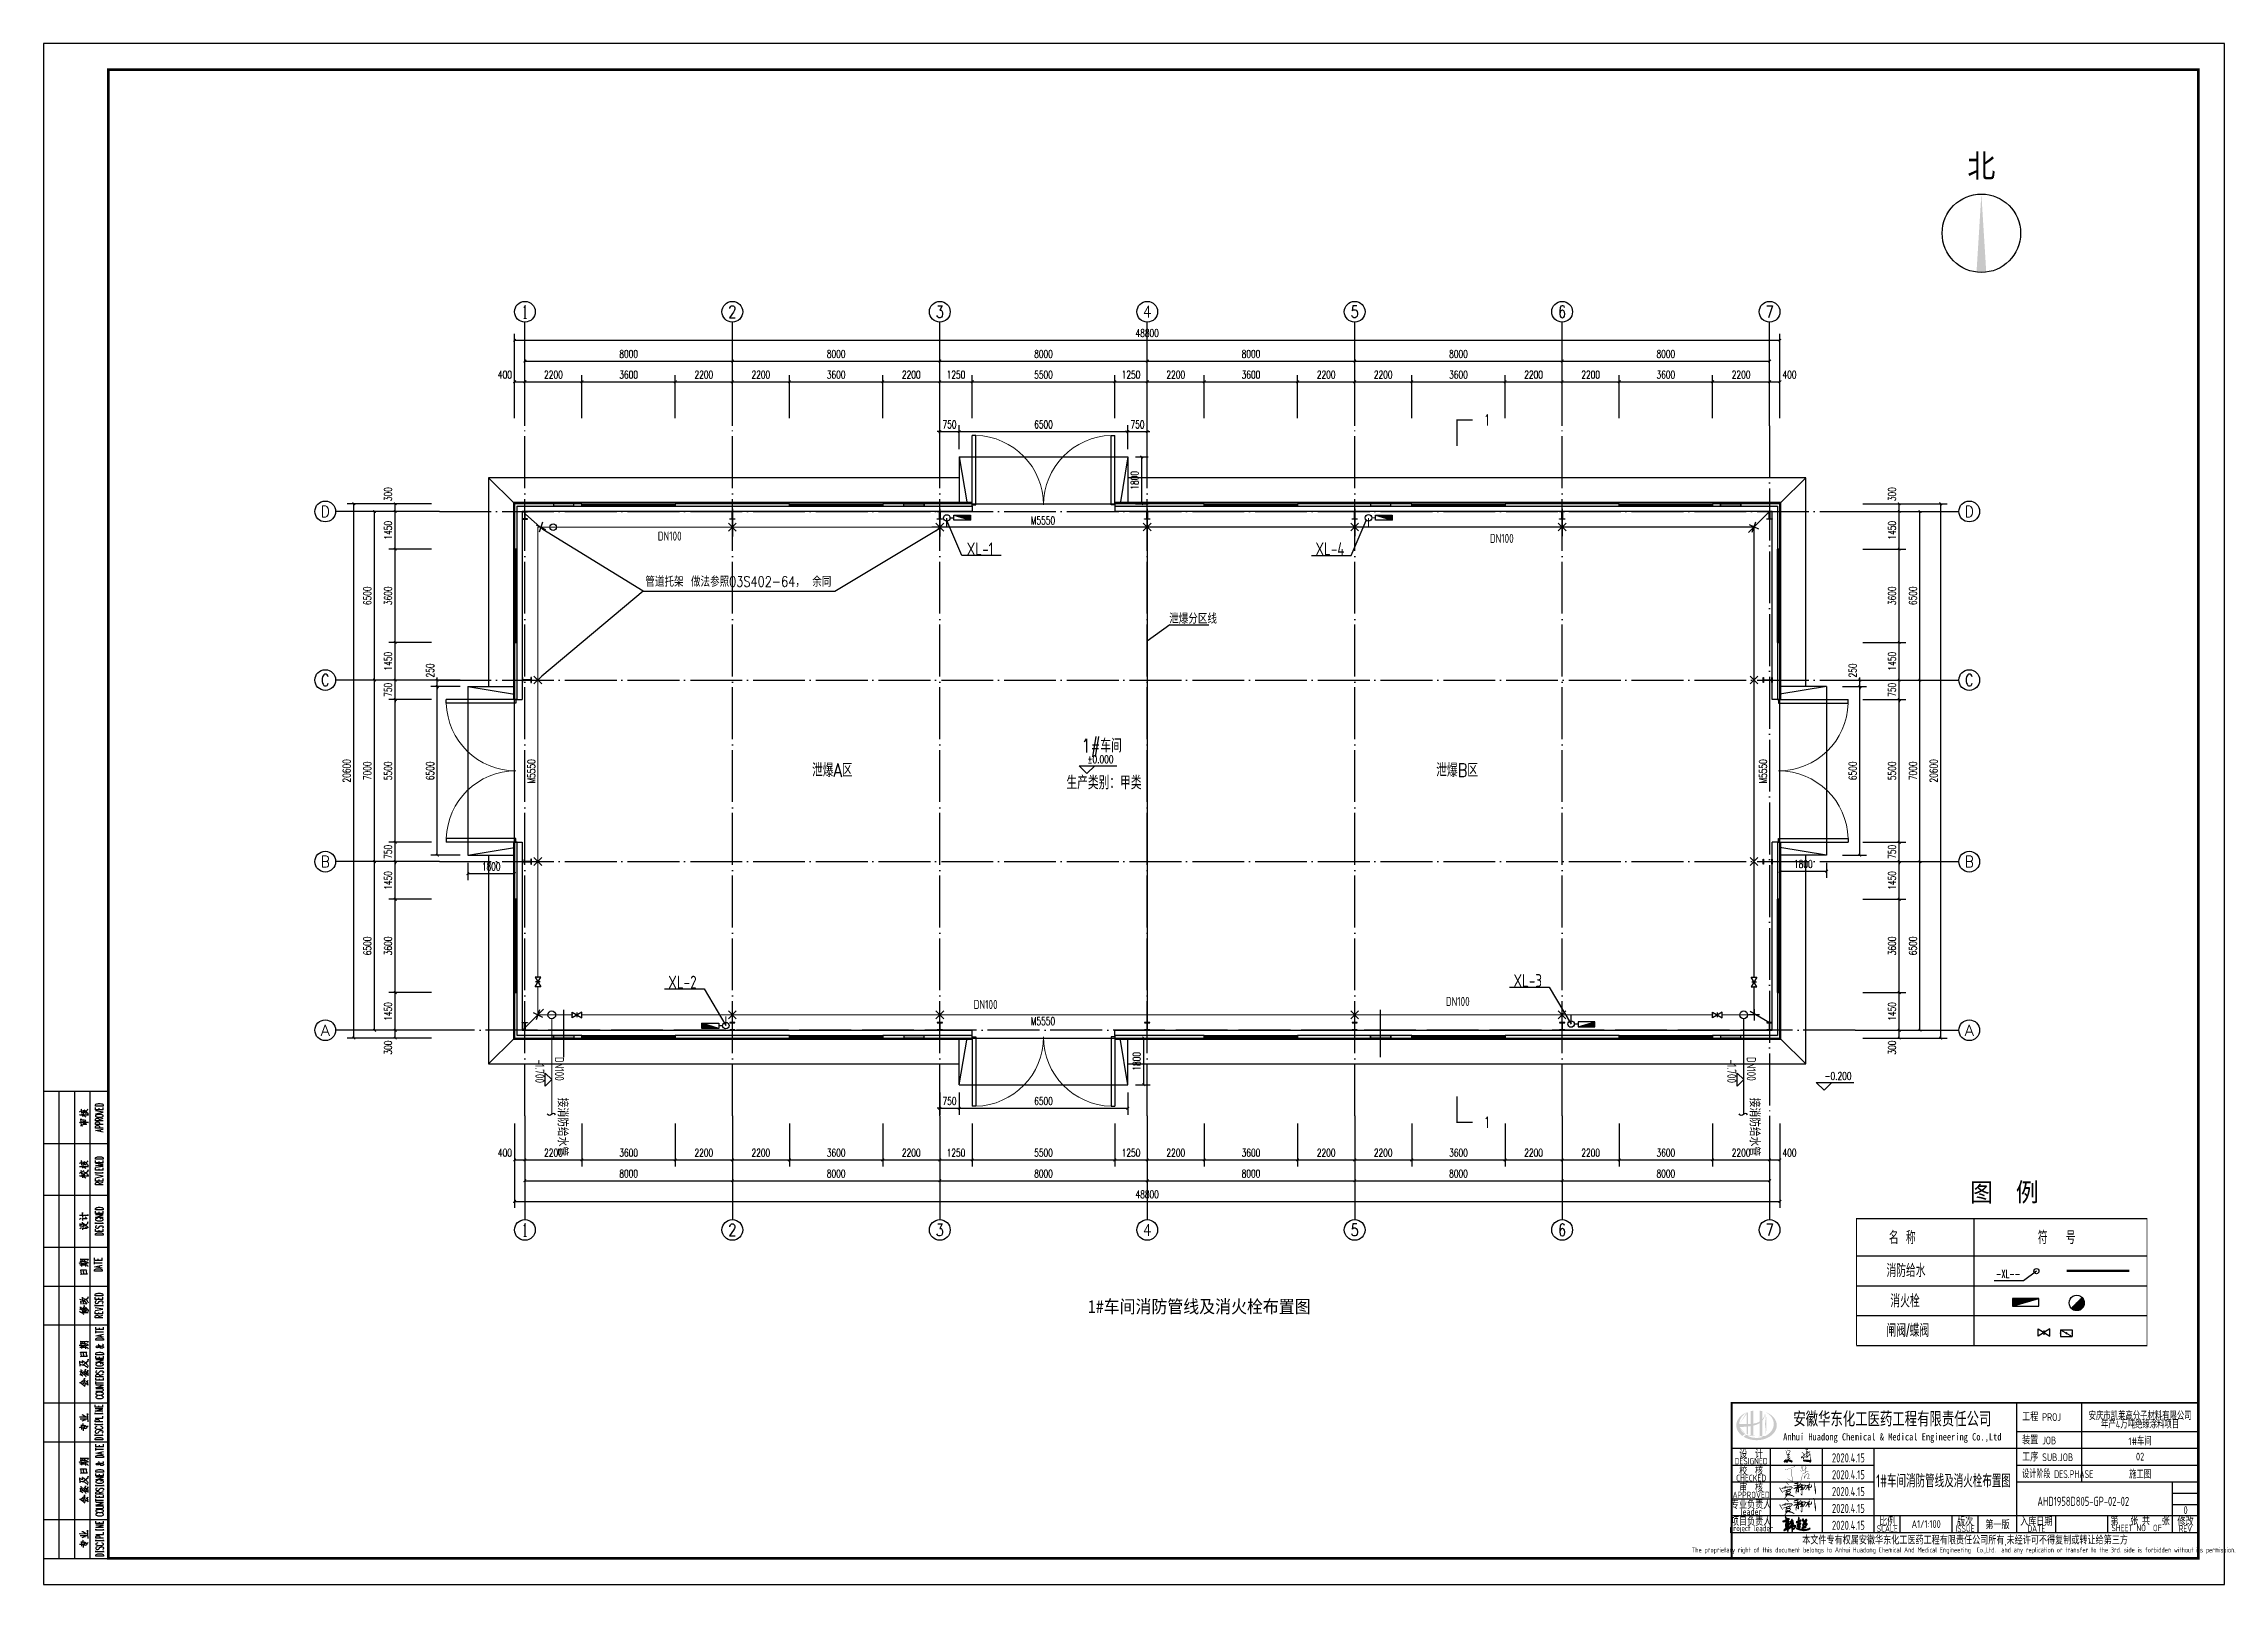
# Model space of a CAD drawing. Extents: x 4579863 to 4663963, y -547270 to -273670.
# Drawn here: x 4579863 to 4663963, y -416367 to -356967 of the extents above; entities that cross this region are included whole.
import ezdxf
from ezdxf.enums import TextEntityAlignment as Align

# ---------------------------------------------------------------- set-up
doc = ezdxf.new("R2010")
doc.units = 0
doc.header["$LTSCALE"] = 1000
doc.header["$MEASUREMENT"] = 0
doc.linetypes.add('DASH', pattern=[0.35, 0.25, -0.1])
doc.linetypes.add('DOTE', pattern=[2.42, 2, -0.2, 0.02, -0.2])
doc.layers.get('0').update_dxf_attribs({"linetype": 'CONTINUOUS'})
doc.layers.get('Defpoints').update_dxf_attribs({"linetype": 'CONTINUOUS'})
doc.layers.add('_0', color=7, linetype='CONTINUOUS', lineweight=25)
for name, color, linetype in [('AXIS', 3, 'CONTINUOUS'), ('AXIS_TEXT', 7, 'CONTINUOUS'), ('DIM_ELEV', 3, 'CONTINUOUS'), ('DIM_SYMB', 3, 'CONTINUOUS'), ('DIM_消防', 3, 'CONTINUOUS'), ('DOTE', 252, 'CONTINUOUS'), ('EQUIP_消火栓', 7, 'CONTINUOUS'), ('EQUIP_给水', 7, 'CONTINUOUS'), ('GPSCOMMON', 7, 'CONTINUOUS'), ('HC_X_S', 7, 'CONTINUOUS'), ('njrs-sp-ss', 3, 'CONTINUOUS'), ('PIPE-消防', 1, 'CONTINUOUS'), ('PIPE-给水', 3, 'CONTINUOUS'), ('Prof', 2, 'CONTINUOUS'), ('PUB_DIM', 3, 'CONTINUOUS'), ('PUB_STRM', 4, 'CONTINUOUS'), ('PUB_TEXT', 7, 'CONTINUOUS'), ('PUB_TITLE', 4, 'CONTINUOUS'), ('PUB_WALL', 9, 'CONTINUOUS'), ('STAIR', 5, 'CONTINUOUS'), ('TEXT_给水', 7, 'CONTINUOUS'), ('TWT_TEXT', 7, 'CONTINUOUS'), ('VALVE_喷淋', 7, 'CONTINUOUS'), ('VALVE_消防', 7, 'CONTINUOUS'), ('VPIPE-消防', 1, 'TG_X'), ('WALL-MOVE', 6, 'CONTINUOUS'), ('WINDOW', 4, 'CONTINUOUS'), ('WINDOW_TEXT', 7, 'CONTINUOUS'), ('图名', 15, 'CONTINUOUS'), ('外轮廓', 8, 'CONTINUOUS')]:
    doc.layers.add(name, color=color, linetype=linetype)
doc.styles.add('-宋体', font='', dxfattribs={"width": 0.8})
doc.styles.add('_HZTXT', font='txt.shx', dxfattribs={"width": 0.8, "bigfont": 'HZTXT.shx'})
doc.styles.add('_TCH_AXIS', font='COMPLEX', dxfattribs={"bigfont": 'GBCBIG'})
doc.styles.add('_TCH_DIM', font='SIMPLEX', dxfattribs={"bigfont": 'GBCBIG'})
doc.styles.add('_TCH_DIM_T3', font='SIMPLEX', dxfattribs={"width": 0.705882, "bigfont": 'GBCBIG'})
doc.styles.add('_TCH_LABEL', font='COMPLEX', dxfattribs={"bigfont": 'GBCBIG'})
doc.styles.add('_TCH_WINDOW', font='SIMPLEX', dxfattribs={"height": 3.5, "bigfont": 'GBCBIG'})
doc.styles.add('_TWT_PIPEDN', font='yb.shx', dxfattribs={"width": 0.8, "height": 3, "bigfont": 'HZTXT.shx'})
doc.styles.add('_TWT_SERIAL', font='COMPLEX', dxfattribs={"width": 0.8, "height": 3, "bigfont": 'HZTXT'})
doc.styles.add('AHD', font='sceie.shx', dxfattribs={"width": 0.7, "bigfont": 'sceic.shx'})
doc.styles.add('COMPLEX', font='COMPLEX')
doc.styles.add('ECEC_TQ_S', font='')
doc.styles.add('HT', font='')
doc.styles.add('sceie', font='SCEIE', dxfattribs={"width": 0.75, "bigfont": 'SCEIC'})
doc.styles.get("Standard").update_dxf_attribs({"font": 'GBENOR', "bigfont": 'GBCBIG'})
doc.styles.add('TG_LINETYPE', font='SIMPLEX', dxfattribs={"width": 0.8, "height": 3, "bigfont": 'HZTXT'})
doc.styles.add('TSSD_Rein', font='Tssdeng.shx', dxfattribs={"width": 0.7, "bigfont": 'hztxt.shx'})
doc.styles.add('宋体', font='', dxfattribs={"width": 0.7})
doc.styles.get('-宋体').set_extended_font_data('SimSun')
doc.styles.get('ECEC_TQ_S').set_extended_font_data('SimSun')
doc.styles.get('HT').set_extended_font_data('SimSun')
doc.styles.get('宋体').set_extended_font_data('SimSun')
doc.linetypes.add('TG_X', pattern='A,2,-0.3,["X",TG_LINETYPE,S=0.1,R=0,X=-0.23,Y=-0.15],0', length=2.3)
doc.dimstyles.new('_TCH_ARCH&&100', dxfattribs={"dimtxt": 297.5, "dimasz": 100, "dimexe": 250, "dimexo": 300, "dimgap": 126.25, "dimtad": 1, "dimdec": 0, "dimzin": 0, "dimdsep": 46, "dimtxsty": '_TCH_DIM_T3', "dimblk": 'ARCHTICK', "dimcen": 0.09, "dimclrt": 7, "dimazin": 2, "dimtfac": 1, "dimtdec": 0, "dimtix": 1, "dimtmove": 2, "dimatfit": 3, "dimfxl": 0, "dimtolj": 1, "dimtzin": 0, "dimarcsym": 0})

msp = doc.modelspace()

# ---------------------------------------------------------------- texts
for s, height, style, width, p in [('安徽华东化工医药工程有限责任公司', 500, 'ECEC_TQ_S', 0.7, (4651157.7, -409967.5)), ('安徽华东化工医药工程有限责任公司', 500, 'ECEC_TQ_S', 0.7, (4651157.7, -409967.5)), ('设  计', 300, 'AHD', 0.8, (4645712.8, -411317.5)), ('设  计', 300, 'AHD', 0.8, (4645712.8, -411317.5)), ('Anhui Huadong Chemical & Medical Engineering Co.,Ltd', 280, 'ECEC_TQ_S', 0.85, (4651157.7, -410717.5)), ('Anhui Huadong Chemical & Medical Engineering Co.,Ltd', 280, 'ECEC_TQ_S', 0.85, (4651157.7, -410717.5)), ('DESIGNED', 250, 'AHD', 0.8, (4645712.8, -411617.5)), ('DESIGNED', 250, 'AHD', 0.8, (4645712.8, -411617.5)), ('校  核', 300, 'AHD', 0.8, (4645712.8, -411967.5)), ('校  核', 300, 'AHD', 0.8, (4645712.8, -411967.5)), ('1#车间消防管线及消火栓布置图', 500, 'AHD', 0.7, (4653131.7, -412351.5)), ('APPROVED', 250, 'AHD', 0.8, (4645712.8, -412917.5)), ('APPROVED', 250, 'AHD', 0.8, (4645712.8, -412917.5)), ('CHECKED', 250, 'AHD', 0.8, (4645712.8, -412267.5)), ('CHECKED', 250, 'AHD', 0.8, (4645712.8, -412267.5)), ('审  核', 300, 'AHD', 0.8, (4645712.8, -412617.5)), ('审  核', 300, 'AHD', 0.8, (4645712.8, -412617.5)), ('项目负责人', 300, 'AHD', 0.8, (4645712.8, -413917.5)), ('专业负责人', 300, 'AHD', 0.8, (4645712.8, -413267.5)), ('leader', 250, 'AHD', 0.8, (4645712.8, -413567.5)), ('比例', 300, 'AHD', 0.8, (4650962.8, -413917.5)), ('比例', 300, 'AHD', 0.8, (4650962.8, -413917.5)), ('版次', 300, 'AHD', 0.8, (4653962.8, -413917.5)), ('版次', 300, 'AHD', 0.8, (4653962.8, -413917.5)), ('入库日期', 300, 'AHD', 0.8, (4656712.8, -413917.5)), ('入库日期', 300, 'AHD', 0.8, (4656712.8, -413917.5)), ('第   张 共   张', 300, 'AHD', 0.8, (4660712.8, -413892.5)), ('修改', 300, 'AHD', 0.8, (4662462.8, -413917.5)), ('修改', 300, 'AHD', 0.8, (4662462.8, -413917.5)), ('project leader', 225, 'AHD', 0.8, (4645716.9, -414237.5)), ('本文件专有权属安徽华东化工医药工程有限责任公司所有,未经许可不得复制或转让给第三方', 300, 'AHD', 0.8, (4653962.8, -414667.5)), ('本文件专有权属安徽华东化工医药工程有限责任公司所有,未经许可不得复制或转让给第三方', 300, 'AHD', 0.8, (4653962.8, -414667.5)), ('SCALE', 250, 'AHD', 0.8, (4650962.8, -414217.5)), ('SCALE', 250, 'AHD', 0.8, (4650962.8, -414217.5)), ('ISSUE', 250, 'AHD', 0.8, (4653962.8, -414217.5)), ('ISSUE', 250, 'AHD', 0.8, (4653962.8, -414217.5)), ('DATE', 250, 'AHD', 0.8, (4656712.8, -414217.5)), ('DATE', 250, 'AHD', 0.8, (4656712.8, -414217.5)), ('SHEET NO  OF  ', 250, 'AHD', 0.8, (4660712.8, -414192.5)), ('SHEET NO  OF  ', 250, 'AHD', 0.8, (4660712.8, -414192.5)), ('REV', 250, 'AHD', 0.8, (4662462.8, -414217.5)), ('REV', 250, 'AHD', 0.8, (4662462.8, -414217.5)), ('The proprietary right of this document belongs to Anhui Huadong Chemical And Medical Engineering  Co.,Ltd.  and any replication or transfer to the 3rd. side is forbidden without its permission. ', 200, 'AHD', 0.8, (4653962.8, -415067.5)), ('The proprietary right of this document belongs to Anhui Huadong Chemical And Medical Engineering  Co.,Ltd.  and any replication or transfer to the 3rd. side is forbidden without its permission. ', 200, 'AHD', 0.8, (4653962.8, -415067.5))]:
    msp.add_text(s, height=height, dxfattribs=dict(style=style, width=width)).set_placement(p, align=Align.MIDDLE)
at = {"style": 'AHD'}
for s, width, p in [('工程 PROJ', 0.8, (4656162.8, -410067.5)), ('工程 PROJ', 0.8, (4656162.8, -410067.5)), ('装置 JOB', 0.8, (4656162.8, -410967.5)), ('装置 JOB', 0.8, (4656162.8, -410967.5)), ('设计阶段 DES.PHASE', 0.7, (4656162.8, -412267.5)), ('设计阶段 DES.PHASE', 0.7, (4656162.8, -412267.5)), ('工序 SUB.JOB', 0.8, (4656162.8, -411617.5)), ('工序 SUB.JOB', 0.8, (4656162.8, -411617.5))]:
    msp.add_text(s, height=300, dxfattribs=dict(at, width=width)).set_placement(p)
at = {"width": 0.8}
for tag, text, height, style, p in [('2020.4.15', '200320-02-040', 350, 'sceie', (4649462.1, -411488.9)), ('2020.4.15', '200320-02-040', 350, 'sceie', (4649462.1, -412138.9)), ('2020.4.15', '200320-02-040', 350, 'sceie', (4649462.1, -412788.9)), ('2020.4.15', '200320-02-040', 350, 'sceie', (4649462.1, -413438.9)), ('0', '0', 300, 'AHD', (4662466.9, -413503.6)), ('0', '0', 300, 'AHD', (4662466.9, -413503.6)), ('2020.4.15', '200320-02-040', 350, 'sceie', (4649462.1, -414088.9)), ('A1/1:100', '1:100', 300, 'AHD', (4652462.8, -414042.5)), ('第一版', '0', 300, 'AHD', (4655212.8, -414042.5))]:
    msp.add_attdef(tag, text=text, height=height, dxfattribs=dict(at, style=style)).set_placement(p, align=Align.MIDDLE)
at = {"layer": 'AXIS', "style": 'TSSD_Rein', "width": 0.7}
for s, p in [('安庆市凯莱高分子材料有限公司', (4660712.8, -409839.9)), ('年产4万吨绝缘涂料项目', (4660712.8, -410162.9)), ('1#车间', (4660712.8, -410813.7)), ('施工图', (4660712.8, -412092.5)), ('02', (4660712.8, -411442.5))]:
    msp.add_text(s, height=300, dxfattribs=at).set_placement(p, align=Align.MIDDLE)
at = {"layer": 'DIM_消防', "color": 7, "style": '_TWT_SERIAL', "width": 0.64}
msp.add_text('-XL--', height=300, dxfattribs=at).set_placement((4655148.2, -404544.5))
at = {"layer": 'GPSCOMMON', "color": 255, "style": '-宋体', "width": 0.9}
msp.add_text('图  例', height=720, dxfattribs=at).set_placement((4654156.5, -401605.9))
at = {"layer": 'njrs-sp-ss', "style": '_HZTXT', "width": 0.8}
msp.add_text('管道托架 做法参照03S402-64， 余同', height=400, dxfattribs=at).set_placement((4603071.3, -377906.3, -1392.5))
at = {"layer": 'PIPE-消防', "style": 'sceie', "width": 0.86}
for s, height, p in [('DN100', 350, (4603546.7, -376127.1)), ('DN100', 350, (4635634.2, -376216.5)), ('XL-1', 500, (4615463.1, -376697.1)), ('XL-4', 500, (4628910.7, -376695.2)), ('XL-2', 500, (4603952.1, -393402)), ('XL-3', 500, (4636548, -393340)), ('DN100', 350, (4615730.9, -394185.8)), ('DN100', 350, (4633936.7, -394067.9))]:
    msp.add_text(s, height=height, dxfattribs=at).set_placement(p)
for s, p in [('DN100', (4599579.7, -396032.3)), ('DN100', (4645544.9, -396032.3)), ('-1.700', (4598824.5, -396130.4)), ('-1.700', (4644789.6, -396130.4)), ('接消防给水管', (4599692.8, -397604.2)), ('接消防给水管', (4645658, -397604.2))]:
    msp.add_text(s, height=350, rotation=270, dxfattribs=at).set_placement(p)
at = {"layer": 'PUB_DIM'}
for s, height, style, width, p in [('北', 900.8, 'HT', 0.88, (4654049.8, -362128.5, -12083.9)), ('泄爆分区线', 400, '_HZTXT', 0.8, (4623271.9, -379332.5)), ('1#车间', 517.24, '_HZTXT', 0.8, (4619886.5, -384291.7)), ('泄爆A区', 517.24, '_HZTXT', 0.8, (4609497.9, -385235.7)), ('生产类别：甲类', 517.24, '_HZTXT', 0.8, (4619306.7, -385716.7)), ('泄爆B区', 517.24, '_HZTXT', 0.8, (4633567.2, -385235.7))]:
    msp.add_text(s, height=height, dxfattribs=dict(at, style=style, width=width)).set_placement(p)
at = {"layer": 'PUB_TEXT', "color": 0, "style": '_TCH_LABEL', "width": 0.705882}
for p in [(4635405.7, -371691.9), (4635405.7, -398762.1)]:
    msp.add_text('1', height=425, dxfattribs=at).set_placement(p)
at = {"layer": 'PUB_TEXT', "style": '_TCH_DIM', "width": 0.705882}
for s, p in [('%%P0.000', (4620116.1, -384703.6)), ('-0.200', (4648542.3, -396915.2))]:
    msp.add_text(s, height=297.5, dxfattribs=at).set_placement(p)
at = {"layer": 'TEXT_给水', "color": 4, "style": 'sceie', "width": 0.8}
msp.add_text('AHD1958D805-GP-02-02', height=350, dxfattribs=at).set_placement((4656752.4, -413341.3))
at = {"layer": 'TWT_TEXT', "color": 31, "style": '_TWT_PIPEDN', "width": 0.752941}
for s, p in [('名  称', (4651024.4, -403250.4)), ('符     号', (4656770.1, -403245.8)), ('消防给水', (4650932.1, -404521.1)), ('消火栓', (4651081.6, -405690)), ('闸阀/蝶阀', (4650934.1, -406828.2))]:
    msp.add_text(s, height=500, dxfattribs=at).set_placement(p)
at = {"layer": '图名', "style": '宋体', "width": 0.9}
msp.add_text('1#车间消防管线及消火栓布置图', height=500, dxfattribs=at).set_placement((4620131.9, -405907))

# ---------------------------------------------------------------- blocks, each defined once
blk = doc.blocks.new('A$C04D97144')
for p, q in [((6, 0), (6, 180)), ((12, 0), (12, 180)), ((18, 0), (18, 180)), ((0, 160), (25, 160)), ((0, 140), (25, 140)), ((0, 120), (25, 120)), ((0, 105), (25, 105)), ((0, 90), (25, 90)), ((0, 60), (25, 60)), ((0, 45), (25, 45)), ((0, 15), (25, 15))]:
    blk.add_line(p, q)
blk.add_lwpolyline([(0, 180), (0, 0), (25, 0), (25, 180)], close=True)
for points in [[(13.81, 170.94), (13.95, 171.05), (13.92, 171.02), (17.27, 171.02), (17, 170.98), (16.72, 171.02)], [(13.86, 172.15), (14.14, 172.35), (14.27, 172.38), (14.34, 172.35)], [(14.56, 166.93), (14.41, 169.49), (14.31, 169.43), (14.77, 169.08)], [(14.77, 171.68), (14.55, 173.26), (14.52, 173.14), (14.6, 172.92)], [(14.74, 172.24), (14.91, 172.21), (15.58, 171.72), (15.62, 171.68), (15.41, 172.54)], [(14.8, 171.44), (14.97, 170.34)], [(16.18, 168.75), (16.32, 168.86), (14.97, 169.04), (15.08, 169.08), (15.27, 167.31)], [(14.99, 171.05), (15.44, 170.8), (15.79, 170.59), (16.04, 170.42), (16.29, 170.2)], [(15.02, 167.18), (15.27, 167.25), (16.53, 167.36), (16.29, 167.32), (16.18, 168.75), (16.15, 168.58), (16.21, 168.27)], [(15.05, 172.71), (15.19, 172.68), (15.62, 172.35), (15.65, 172.32), (15.93, 172.07), (16.21, 171.79), (16.46, 171.47)], [(15.19, 171.05), (15.54, 171.41)], [(15.62, 172.92), (15.82, 172.82), (16.28, 172.49), (16.56, 172.15), (16.86, 171.79), (17.09, 171.47), (17.27, 171.22)], [(15.73, 167.59), (15.62, 168.61)], [(16.39, 172.38), (16.86, 172.95), (17.09, 173.06), (16.81, 172.89)], [(22.97, 174.41), (20.03, 174.41), (20.03, 174.9), (20.17, 175.1), (20.47, 175.24), (20.72, 175.32), (21.18, 175.38), (21.87, 175.38), (22.28, 175.32), (22.58, 175.24), (22.83, 175.1), (22.97, 174.9), (22.97, 174.41), (22.97, 174.41)], [(22.97, 173), (20.03, 173), (20.03, 173.91)], [(20.03, 171.46), (22.97, 172.02), (20.03, 172.59)], [(20.03, 170.48), (20.17, 170.34), (20.47, 170.2), (20.72, 170.14), (21.18, 170.06), (21.87, 170.06), (22.28, 170.14), (22.58, 170.2), (22.83, 170.34), (22.97, 170.48), (22.97, 170.77), (22.83, 170.91), (22.58, 171.05), (22.28, 171.11), (21.87, 171.19), (21.18, 171.19), (20.72, 171.11), (20.47, 171.05), (20.17, 170.91), (20.03, 170.77), (20.03, 170.48), (20.03, 170.48)], [(22.97, 168.74), (20.03, 168.74), (20.03, 169.37), (20.17, 169.57), (20.33, 169.65), (20.58, 169.71), (20.88, 169.71), (21.18, 169.65), (21.27, 169.57), (21.43, 169.37), (21.43, 168.74)], [(22.97, 167.34), (20.03, 167.34), (20.03, 167.97), (20.17, 168.17), (20.33, 168.24), (20.58, 168.31), (21.02, 168.31), (21.27, 168.24), (21.43, 168.17), (21.57, 167.97), (21.57, 167.34)], [(21.43, 173), (21.43, 173.56)], [(21.43, 169.23), (22.97, 169.71)], [(22.97, 173), (22.97, 173.91)], [(13.78, 167.95), (14.06, 168.13), (14.27, 168.19)], [(14.27, 166.93), (14.52, 166.93), (14.71, 166.88), (14.91, 166.82), (15.05, 166.76)], [(14.66, 168.06), (14.71, 168.13), (17.28, 168.09), (17.03, 168.05), (16.72, 168.09)], [(22.97, 165.93), (20.03, 165.93), (20.03, 166.57), (20.17, 166.77), (20.33, 166.84), (20.58, 166.92), (21.02, 166.92), (21.27, 166.84), (21.43, 166.77), (21.57, 166.57), (21.57, 165.93)], [(22.97, 164.39), (20.03, 164.95), (22.97, 165.52)], [(21.98, 164.61), (21.98, 165.3)], [(13.86, 152.26), (14.14, 152.46), (14.27, 152.49), (14.34, 152.46)], [(14.77, 151.79), (14.55, 153.37), (14.52, 153.26), (14.6, 153.03)], [(14.74, 152.35), (14.91, 152.32), (15.58, 151.84), (15.62, 151.79), (15.41, 152.67)], [(14.8, 151.55), (14.97, 150.45)], [(15.05, 152.82), (15.19, 152.81), (15.62, 152.46), (15.65, 152.43), (15.93, 152.18), (16.21, 151.9), (16.46, 151.58)], [(15.19, 151.16), (15.54, 151.52)], [(15.62, 153.03), (15.82, 152.95), (16.28, 152.6), (16.56, 152.26), (16.86, 151.9), (17.09, 151.58), (17.27, 151.33)], [(16.39, 152.49), (16.86, 153.06), (17.09, 153.17), (16.81, 153)], [(22.97, 153.91), (20.03, 153.91), (20.03, 154.4), (20.17, 154.6), (20.47, 154.74), (20.72, 154.82), (21.18, 154.88), (21.87, 154.88), (22.28, 154.82), (22.58, 154.74), (22.83, 154.6), (22.97, 154.4), (22.97, 153.91), (22.97, 153.91)], [(22.97, 152.51), (20.03, 152.51), (20.03, 153.42)], [(20.03, 150.83), (22.97, 151.18), (20.03, 151.52), (22.97, 151.88), (20.03, 152.23)], [(21.43, 152.51), (21.43, 153.06)], [(22.97, 152.51), (22.97, 153.42)], [(13.81, 151.05), (13.95, 151.16), (13.92, 151.13), (17.27, 151.13), (17, 151.1), (16.72, 151.13)], [(13.81, 148.52), (14.06, 148.69), (14.23, 148.76), (14.41, 148.76)], [(13.81, 147.36), (13.98, 147.5), (13.92, 147.45), (17.27, 147.45), (17.06, 147.39), (16.78, 147.45)], [(14.71, 148.1), (14.52, 149.54), (14.49, 149.43), (14.55, 149.29)], [(14.74, 147.84), (14.94, 146.76)], [(14.91, 149.01), (15.22, 149.35), (15.36, 149.43), (15.54, 149.54)], [(14.91, 148.47), (15.13, 148.44), (15.54, 148.16), (15.82, 147.95), (15.93, 147.84)], [(14.94, 147.45), (15.33, 147.28), (15.68, 147.08), (15.99, 146.89), (16.28, 146.65)], [(14.99, 151.16), (15.44, 150.91), (15.79, 150.7), (16.04, 150.53), (16.29, 150.31)], [(15.08, 147.47), (15.44, 147.88)], [(15.33, 148.98), (15.57, 149.01), (15.96, 148.83), (16.28, 148.66), (16.53, 148.47), (16.72, 148.3), (16.92, 148.13), (17.09, 147.92), (17.27, 147.67)], [(15.73, 148.21), (15.79, 148.3), (17.09, 149.29), (17.12, 149.82), (17.03, 149.32), (16.92, 149.18)], [(22.97, 149.7), (20.03, 149.7), (20.03, 150.61)], [(20.03, 148.52), (20.03, 148.98), (20.03, 148.71), (22.89, 148.71), (22.89, 148.52), (22.89, 148.98)], [(20.03, 146.76), (22.97, 147.33), (20.03, 147.89)], [(22.97, 145.5), (20.03, 145.5), (20.03, 146.42)], [(22.97, 144.03), (20.03, 144.03), (20.03, 144.67), (20.17, 144.88), (20.33, 144.94), (20.58, 145.02), (20.88, 145.02), (21.18, 144.94), (21.27, 144.88), (21.43, 144.67), (21.43, 144.03)], [(21.43, 149.7), (21.43, 150.26)], [(21.43, 145.5), (21.43, 146.07)], [(21.43, 144.53), (22.97, 145.02)], [(22.97, 149.7), (22.97, 150.61)], [(22.97, 145.5), (22.97, 146.42)], [(22.97, 134.41), (20.03, 134.41), (20.03, 134.9), (20.17, 135.1), (20.47, 135.25), (20.72, 135.31), (21.18, 135.39), (21.87, 135.39), (22.28, 135.31), (22.58, 135.25), (22.83, 135.1), (22.97, 134.9), (22.97, 134.41), (22.97, 134.41)], [(13.78, 132.37), (13.98, 132.39), (17.28, 132.39), (17.06, 132.37), (16.78, 132.39)], [(13.86, 130.75), (14.14, 130.97), (14.28, 131.08), (14.45, 131.15)], [(13.92, 128.22), (14.17, 128.26), (14.45, 128.26), (14.71, 128.19), (14.97, 128.11), (15.13, 128), (15.27, 127.89), (15.41, 127.75)], [(13.98, 127.12), (14.38, 127.45), (14.55, 127.52)], [(14.14, 128.29), (14.09, 129.06), (14, 128.99), (14.23, 128.9), (14.42, 128.9), (14.6, 128.9), (14.8, 128.9), (14.88, 128.93), (14.97, 128.99), (14.99, 129.1), (15.02, 129.24), (15.02, 129.45), (14.99, 129.56), (14.94, 129.64)], [(15.16, 126.7), (15.05, 127.45), (14.94, 127.34), (15.16, 127.31), (16.67, 127.3), (16.78, 127.16), (16.18, 127.75)], [(15.13, 131.49), (14.99, 133.33), (14.97, 133.22), (15.02, 132.98)], [(15.13, 130.33), (15.02, 131.11), (14.97, 131.07), (16.72, 131), (16.84, 130.89), (16.04, 131.66)], [(15.51, 128.11), (15.36, 129.21), (15.27, 129.13), (15.51, 129.02), (15.79, 128.88), (16.01, 128.74), (16.21, 128.6), (16.46, 128.37), (16.7, 128.11), (16.89, 127.86), (17.03, 127.66), (17.12, 127.49)], [(15.76, 128.08), (15.76, 128.15), (17, 129.2), (17.03, 129.73), (16.95, 129.2), (16.84, 129.06)], [(22.97, 133), (20.03, 133), (20.03, 133.91)], [(22.97, 131.46), (20.03, 131.46), (22.97, 132.45), (20.03, 132.45)], [(20.72, 131.19), (20.47, 131.11), (20.17, 130.97), (20.03, 130.83), (20.03, 130.55), (20.17, 130.42), (20.47, 130.28), (20.72, 130.2), (21.18, 130.14), (21.87, 130.14), (22.28, 130.2), (22.58, 130.28), (22.83, 130.42), (22.97, 130.55), (22.97, 130.83), (22.83, 130.97), (22.58, 131.11), (22.28, 131.19), (21.87, 131.19), (21.87, 130.83)], [(20.03, 129.02), (20.03, 129.48), (20.03, 129.21), (22.89, 129.21), (22.89, 129.02), (22.89, 129.48)], [(20.47, 128.24), (20.17, 128.1), (20.03, 127.89), (20.03, 127.61), (20.17, 127.41), (20.47, 127.27), (20.72, 127.27), (21.02, 127.33), (21.18, 127.41), (21.27, 127.55), (21.57, 127.97), (21.73, 128.1), (21.87, 128.18), (22.12, 128.24), (22.58, 128.24), (22.83, 128.1), (22.97, 127.89), (22.97, 127.61), (22.83, 127.41), (22.58, 127.27)], [(22.97, 126.01), (20.03, 126.01), (20.03, 126.92)], [(21.43, 133), (21.43, 133.56)], [(21.43, 126.01), (21.43, 126.56)], [(22.97, 133), (22.97, 133.91)], [(22.97, 126.01), (22.97, 126.92)], [(22.97, 124.61), (20.03, 124.61), (20.03, 125.1), (20.17, 125.3), (20.47, 125.44), (20.72, 125.52), (21.18, 125.58), (21.87, 125.58), (22.28, 125.52), (22.58, 125.44), (22.83, 125.3), (22.97, 125.1), (22.97, 124.61), (22.97, 124.61)], [(13.75, 113.87), (13.92, 113.91), (16.13, 113.83)], [(13.92, 113.06), (14.09, 113.13), (16.21, 113.13)], [(14.14, 114.51), (14.45, 114.6), (15.08, 114.6), (15.76, 114.57), (16.18, 114.51), (16.64, 114.37), (16.92, 114.2), (17.34, 113.88)], [(14.17, 109.58), (14.45, 109.64), (15.08, 109.67), (15.73, 109.69), (15.82, 109.69), (16.28, 109.69), (16.86, 109.69), (16.67, 109.69), (16.5, 110.8), (16.7, 111.02), (16.43, 111.08), (16.1, 111.08), (15.44, 111.12), (14.77, 111.13), (14.2, 111.13), (14.28, 111.16), (14.49, 109.67)], [(14.49, 114.6), (14.34, 115.45), (14.27, 115.36), (15.13, 115.36), (15.19, 115.36), (16.46, 115.39), (16.95, 115.36), (17.23, 115.33), (17.31, 115.31), (16.95, 114.89), (17.2, 115.28)], [(14.69, 112.61), (14.52, 114.29)], [(15.16, 113.16), (15.08, 113.66)], [(15.19, 114.62), (15.11, 115.11)], [(15.51, 109.69), (15.33, 110.8), (15.3, 110.69), (15.41, 110.42)], [(15.65, 113.17), (15.57, 113.63)], [(15.93, 114.57), (15.93, 114.62), (15.85, 115.07)], [(16.29, 112.53), (16.07, 114.29), (16.04, 114.2), (16.13, 114.09)], [(16.39, 113.63), (16.72, 113.94), (16.86, 113.94), (16.61, 113.83)], [(16.46, 113.17), (16.61, 113.16), (16.89, 112.92), (17.09, 112.72), (17.23, 112.53)], [(22.54, 114.92), (19.59, 114.92), (19.59, 115.83)], [(19.59, 113.44), (19.59, 114.43)], [(19.59, 113.94), (22.54, 113.94)], [(22.54, 111.9), (19.59, 112.47), (22.54, 113.03)], [(22.54, 110.72), (19.59, 110.72), (19.59, 111.21), (19.75, 111.41), (20.05, 111.56), (20.3, 111.63), (20.75, 111.7), (21.44, 111.7), (21.85, 111.63), (22.15, 111.56), (22.4, 111.41), (22.54, 111.21), (22.54, 110.72), (22.54, 110.72)], [(21, 114.92), (21, 115.48)], [(21.55, 112.12), (21.55, 112.81)], [(22.54, 114.92), (22.54, 115.83)], [(22.86, 101.27), (19.92, 101.27), (19.92, 101.75), (20.06, 101.97), (20.36, 102.11), (20.61, 102.18), (21.07, 102.24), (21.76, 102.24), (22.17, 102.18), (22.47, 102.11), (22.72, 101.97), (22.86, 101.75), (22.86, 101.27), (22.86, 101.27)], [(13.78, 95.27), (13.95, 95.23), (14.41, 94.98), (14.45, 94.98), (14.8, 94.75), (15.08, 94.56), (15.3, 94.35), (15.51, 94.18)], [(13.84, 99.93), (14.17, 99.88), (14.63, 99.71), (15.11, 99.49), (15.41, 99.32), (15.65, 99.21), (15.85, 99.08)], [(13.84, 96.29), (14.27, 96.08), (14.6, 95.91), (14.85, 95.72), (14.91, 95.69), (15.11, 95.55)], [(14.38, 96.02), (14.41, 96.14), (14.28, 96.99), (14.23, 96.93), (14.63, 96.65), (14.97, 96.4), (15.19, 96.16), (15.4, 95.91), (15.58, 95.66), (15.71, 95.49)], [(14.49, 98.06), (14.34, 99.21), (14.27, 99.08), (15.25, 98.94), (15.25, 99.08), (15.36, 98.23), (15.11, 98.19), (15.41, 98.23), (16.7, 98.2)], [(14.66, 95.91), (14.69, 96.02), (15.71, 97.13), (15.68, 97.5), (15.68, 97.13), (15.57, 96.99)], [(14.74, 94.86), (17.23, 94.86), (17, 94.81), (16.57, 94.86)], [(14.83, 95.3), (16.46, 95.3), (16.28, 95.27), (16.13, 95.3)], [(15.16, 99.49), (14.99, 100.76), (14.97, 100.62), (15.02, 100.39)], [(15.11, 100.2), (15.27, 100.2), (15.73, 100.07), (15.99, 99.96), (16.21, 99.85), (16.42, 99.71), (16.61, 99.54), (16.81, 99.35), (16.95, 99.11), (17.09, 98.89), (17.14, 98.72), (17.2, 98.55)], [(15.41, 96.4), (15.51, 96.36), (15.54, 96.33), (15.76, 96.05), (15.96, 95.83), (16.1, 95.63)], [(15.54, 99.35), (15.57, 99.43), (17.09, 100.31), (17.12, 100.84), (17.03, 100.34), (16.86, 100.2)], [(15.76, 96.62), (15.87, 96.57), (15.93, 96.54), (16.21, 96.22), (16.24, 96.16), (16.39, 96), (16.53, 95.77), (16.67, 95.55)], [(16.81, 98.12), (16.04, 99)], [(16.1, 96.88), (16.29, 96.79), (16.57, 96.47), (16.81, 96.19), (16.95, 95.91), (17.12, 95.63), (17.23, 95.38), (17.28, 95.17)], [(22.86, 99.87), (19.92, 99.87), (19.92, 100.78)], [(20.36, 99.3), (20.06, 99.16), (19.92, 98.96), (19.92, 98.67), (20.06, 98.47), (20.36, 98.33), (20.61, 98.33), (20.91, 98.39), (21.07, 98.47), (21.16, 98.61), (21.46, 99.02), (21.62, 99.16), (21.76, 99.24), (22.01, 99.3), (22.47, 99.3), (22.72, 99.16), (22.86, 98.96), (22.86, 98.67), (22.72, 98.47), (22.47, 98.33)], [(19.92, 97.28), (19.92, 97.75), (19.92, 97.48), (22.78, 97.48), (22.78, 97.28), (22.78, 97.75)], [(19.92, 95.53), (22.86, 96.08), (19.92, 96.65)], [(22.86, 94.26), (19.92, 94.26), (19.92, 95.17)], [(22.86, 92.8), (19.92, 92.8), (19.92, 93.43), (20.06, 93.63), (20.22, 93.71), (20.47, 93.77), (20.77, 93.77), (21.07, 93.71), (21.16, 93.63), (21.32, 93.43), (21.32, 92.8)], [(21.32, 99.87), (21.32, 100.43)], [(21.32, 94.26), (21.32, 94.83)], [(21.32, 93.29), (22.86, 93.77)], [(22.86, 99.87), (22.86, 100.78)], [(22.86, 94.26), (22.86, 95.17)], [(23.05, 88.31), (20.09, 88.31), (20.09, 89.22)], [(20.09, 86.83), (20.09, 87.82)], [(20.09, 87.33), (23.05, 87.33)], [(23.05, 85.29), (20.09, 85.86), (23.05, 86.42)], [(23.05, 84.11), (20.09, 84.11), (20.09, 84.6), (20.25, 84.8), (20.55, 84.94), (20.8, 85.02), (21.26, 85.09), (21.95, 85.09), (22.34, 85.02), (22.65, 84.94), (22.89, 84.8), (23.05, 84.6), (23.05, 84.11), (23.05, 84.11)], [(21.49, 88.31), (21.49, 88.87)], [(22.04, 85.51), (22.04, 86.2)], [(23.05, 88.31), (23.05, 89.22)], [(13.75, 82.18), (13.92, 82.23), (16.13, 82.15)], [(14.14, 74.09), (14, 76.02), (13.89, 75.88), (14.06, 75.82), (14.6, 75.63), (15.13, 75.42), (15.08, 75.38), (15.08, 75.42), (14.97, 76.24), (14.88, 76.16), (15.19, 76.02), (15.47, 75.88), (15.68, 75.77), (15.85, 75.63), (16.13, 75.42), (16.35, 75.24), (16.57, 75), (16.72, 74.8), (16.89, 74.54), (17.06, 74.26), (17.2, 74.04)], [(13.92, 81.38), (14.09, 81.44), (16.21, 81.44)], [(14.14, 82.82), (14.45, 82.9), (15.08, 82.9), (15.76, 82.89), (16.18, 82.82), (16.64, 82.68), (16.92, 82.51), (17.34, 82.19)], [(14.17, 77.89), (14.45, 77.95), (15.08, 77.98), (15.73, 78), (15.82, 78), (16.28, 78), (16.86, 78), (16.67, 78), (16.5, 79.12), (16.7, 79.34), (16.43, 79.4), (16.1, 79.4), (15.44, 79.43), (14.77, 79.45), (14.2, 79.45), (14.28, 79.48), (14.49, 77.98)], [(14.49, 82.9), (14.34, 83.77), (14.27, 83.67), (15.13, 83.67), (15.19, 83.67), (16.46, 83.7), (16.95, 83.67), (17.23, 83.64), (17.31, 83.62), (16.95, 83.2), (17.2, 83.59)], [(14.69, 80.92), (14.52, 82.6)], [(15.16, 81.46), (15.08, 81.97)], [(15.19, 82.93), (15.11, 83.42)], [(15.22, 74.69), (17.12, 76.16), (17.12, 76.76), (17.06, 76.23), (17.03, 76.16), (16.81, 75.94)], [(15.51, 78), (15.33, 79.12), (15.3, 79.01), (15.41, 78.74)], [(15.65, 81.49), (15.57, 81.94)], [(15.93, 82.89), (15.93, 82.93), (15.85, 83.39)], [(16.29, 80.84), (16.07, 82.6), (16.04, 82.51), (16.13, 82.4)], [(16.39, 81.94), (16.72, 82.26), (16.86, 82.26), (16.61, 82.15)], [(16.46, 81.49), (16.61, 81.46), (16.89, 81.24), (17.09, 81.03), (17.23, 80.84)], [(21.35, 82.43), (21.26, 82.43), (21.1, 82.35), (21.1, 82.29), (21.26, 82.21), (21.49, 82.15), (22.2, 82.01), (22.65, 81.87), (22.89, 81.72), (23.05, 81.58), (23.05, 81.3), (22.89, 81.17), (22.75, 81.1), (22.5, 81.03), (22.2, 81.03), (21.95, 81.1), (21.79, 81.17), (21.26, 81.66), (21.1, 81.72), (20.8, 81.8), (20.55, 81.8), (20.25, 81.72), (20.09, 81.58), (20.25, 81.44), (20.55, 81.38), (20.8, 81.38), (21.26, 81.44), (21.65, 81.58), (22.65, 81.94), (22.89, 82.08), (23.05, 82.21), (23.05, 82.35), (22.89, 82.43), (22.75, 82.43)], [(23.05, 78.5), (20.09, 78.5), (20.09, 78.99), (20.25, 79.21), (20.55, 79.35), (20.8, 79.41), (21.26, 79.49), (21.95, 79.49), (22.34, 79.41), (22.65, 79.35), (22.89, 79.21), (23.05, 78.99), (23.05, 78.5), (23.05, 78.5)], [(23.05, 77.11), (20.09, 77.11), (20.09, 78.02)], [(23.05, 75.57), (20.09, 75.57), (23.05, 76.56), (20.09, 76.56)], [(21.49, 77.11), (21.49, 77.67)], [(23.05, 77.11), (23.05, 78.02)], [(13.89, 67.85), (14.03, 67.84), (14.49, 67.57), (14.97, 67.24), (15.27, 66.96), (15.62, 66.61), (15.93, 66.27)], [(13.92, 72), (14.06, 72.03), (14.85, 71.69)], [(13.92, 70.95), (14.12, 70.92), (14.55, 70.7), (14.88, 70.49), (15.16, 70.27)], [(14.23, 74.8), (14.38, 74.8), (14.91, 74.69), (15.22, 74.61), (15.54, 74.5), (15.87, 74.36), (16.15, 74.18), (16.5, 73.98), (16.75, 73.79), (16.98, 73.55), (17.09, 73.44)], [(14.23, 67.74), (15.76, 69.05), (15.76, 69.08), (15.79, 69.5), (15.71, 69.05), (15.57, 68.87)], [(14.49, 70.73), (14.41, 71.54)], [(14.56, 71.83), (14.42, 72.85)], [(14.52, 70.92), (14.94, 71.12)], [(14.6, 72.14), (15.05, 72.39)], [(14.85, 71.48), (14.99, 71.47), (15.51, 71.01), (15.57, 70.98), (15.82, 70.74), (16.13, 70.35), (16.28, 70.16), (16.42, 69.96)], [(15.05, 71.43), (16.13, 72.56), (16.13, 73.02), (16.1, 72.56), (15.9, 72.33)], [(15.4, 67.27), (15.4, 67.29), (15.4, 67.35), (15.27, 68.26), (15.27, 68.13), (15.33, 67.99)], [(15.76, 71.86), (15.87, 70.95)], [(16.04, 66.69), (16.07, 66.82), (15.9, 68.76), (15.87, 68.65), (15.9, 68.54)], [(16.04, 71.37), (16.46, 71.48), (16.7, 71.43), (16.39, 71.43)], [(16.07, 72.08), (16.28, 72.08), (17.06, 71.75)], [(16.13, 67.63), (16.24, 67.6), (16.78, 67.18), (17.09, 66.93), (17.12, 66.83), (16.86, 68.4), (16.39, 67.99)], [(16.28, 70.84), (16.64, 70.98), (16.81, 70.98), (16.57, 70.95)], [(16.86, 68.4), (17, 68.51), (17.17, 68.59)], [(17.14, 70.46), (17, 72.63), (17, 72.49), (17.03, 72.17)], [(20.8, 75.28), (20.55, 75.22), (20.25, 75.08), (20.09, 74.94), (20.09, 74.65), (20.25, 74.51), (20.55, 74.37), (20.8, 74.31), (21.26, 74.23), (21.95, 74.23), (22.34, 74.31), (22.65, 74.37), (22.89, 74.51), (23.05, 74.65), (23.05, 74.94), (22.89, 75.08), (22.65, 75.22), (22.34, 75.28), (21.95, 75.28), (21.95, 74.94)], [(20.55, 72.35), (20.25, 72.2), (20.09, 72), (20.09, 71.72), (20.25, 71.51), (20.55, 71.37), (20.8, 71.37), (21.1, 71.43), (21.26, 71.51), (21.35, 71.65), (21.65, 72.06), (21.79, 72.2), (21.95, 72.28), (22.2, 72.35), (22.65, 72.35), (22.89, 72.2), (23.05, 72), (23.05, 71.72), (22.89, 71.51), (22.65, 71.37)], [(23.05, 70.04), (20.09, 70.04), (20.09, 70.66), (20.25, 70.88), (20.39, 70.95), (20.64, 71.03), (20.94, 71.03), (21.26, 70.95), (21.35, 70.88), (21.49, 70.66), (21.49, 70.04)], [(23.05, 68.7), (20.09, 68.7), (20.09, 69.61)], [(20.09, 67.24), (20.09, 68.21)], [(20.09, 67.73), (23.05, 67.73)], [(20.11, 73.11), (20.11, 73.59), (20.11, 73.32), (22.95, 73.32), (22.95, 73.11), (22.95, 73.59)], [(21.49, 70.52), (23.05, 71.03)], [(21.49, 68.7), (21.49, 69.27)], [(23.05, 68.7), (23.05, 69.61)], [(22.81, 58.27), (19.86, 58.27), (19.86, 59.18)], [(23.05, 65.76), (20.09, 65.76), (23.05, 66.75), (20.09, 66.75)], [(20.09, 64.44), (22.2, 64.44), (22.65, 64.51), (22.89, 64.65), (23.05, 64.85), (23.05, 64.99), (22.89, 65.21), (22.65, 65.35), (22.2, 65.42), (20.09, 65.42)], [(20.09, 63.39), (20.25, 63.25), (20.55, 63.11), (20.8, 63.05), (21.26, 62.97), (21.95, 62.97), (22.34, 63.05), (22.65, 63.11), (22.89, 63.25), (23.05, 63.39), (23.05, 63.67), (22.89, 63.81), (22.65, 63.94), (22.34, 64.02), (21.95, 64.08), (21.26, 64.08), (20.8, 64.02), (20.55, 63.94), (20.25, 63.81), (20.09, 63.67), (20.09, 63.39), (20.09, 63.39)], [(20.8, 62.68), (20.55, 62.62), (20.25, 62.48), (20.09, 62.34), (20.09, 62.06), (20.25, 61.91), (20.55, 61.77), (20.8, 61.71), (21.26, 61.63), (21.95, 61.63), (22.34, 61.71), (22.65, 61.77), (22.89, 61.91), (23.05, 62.06), (23.05, 62.34), (22.89, 62.48), (22.65, 62.62), (22.34, 62.68)], [(22.81, 58.27), (22.81, 59.18)], [(13.84, 50.54), (14.06, 50.56), (15.11, 50.34), (16.04, 50.08), (15.99, 50.02), (15.79, 51.39), (15.71, 51.36), (16.84, 50.68)], [(13.86, 54.53), (14.09, 54.59), (17.03, 54.53)], [(14.06, 53.82), (14.31, 53.87), (17.06, 53.87)], [(14.74, 49.71), (14.55, 51.5), (14.55, 51.39), (14.6, 51.18)], [(14.8, 55.44), (15.16, 55.38), (15.71, 55.02), (16.28, 54.56)], [(14.91, 53.02), (15.85, 53.43), (16.15, 53.48)], [(15.36, 49.2), (15.19, 52.03), (15.16, 51.89), (15.19, 51.72)], [(16.46, 50.05), (16.7, 50.4), (16.84, 50.62), (16.98, 50.87), (17.09, 51.01), (17.23, 51.11)], [(17.12, 52.63), (16.98, 55.83), (16.95, 55.69), (17, 55.38)], [(22.81, 56.73), (19.86, 56.73), (22.81, 57.72), (19.86, 57.72)], [(19.86, 54.07), (22.81, 54.07), (22.81, 54.91)], [(22.81, 52.6), (19.86, 52.6), (19.86, 53.23), (20.01, 53.45), (20.16, 53.51), (20.41, 53.59), (20.86, 53.59), (21.11, 53.51), (21.26, 53.45), (21.41, 53.23), (21.41, 52.6)], [(20.56, 50.85), (20.31, 50.78), (20.01, 50.65), (19.86, 50.51), (19.86, 50.23), (20.01, 50.08), (20.31, 49.94), (20.56, 49.88), (21.02, 49.8), (21.71, 49.8), (22.1, 49.88), (22.42, 49.94), (22.65, 50.08), (22.81, 50.23), (22.81, 50.51), (22.65, 50.65), (22.42, 50.78), (22.1, 50.85)], [(19.87, 55.68), (19.87, 56.15), (19.87, 55.88), (22.72, 55.88), (22.72, 55.68), (22.72, 56.15)], [(19.87, 51.48), (19.87, 51.95), (19.87, 51.69), (22.72, 51.69), (22.72, 51.48), (22.72, 51.95)], [(21.26, 58.27), (21.26, 58.83)], [(20.31, 49.31), (20.01, 49.17), (19.86, 48.97), (19.86, 48.69), (20.01, 48.47), (20.31, 48.34), (20.56, 48.34), (20.86, 48.4), (21.02, 48.47), (21.11, 48.61), (21.41, 49.03), (21.55, 49.17), (21.71, 49.24), (21.96, 49.31), (22.42, 49.31), (22.65, 49.17), (22.81, 48.97), (22.81, 48.69), (22.65, 48.47), (22.42, 48.34)], [(22.81, 45.67), (19.86, 45.67), (19.86, 46.16), (20.01, 46.38), (20.31, 46.52), (20.56, 46.58), (21.02, 46.66), (21.71, 46.66), (22.1, 46.58), (22.42, 46.52), (22.65, 46.38), (22.81, 46.16), (22.81, 45.67), (22.81, 45.67)], [(19.87, 47.29), (19.87, 47.74), (19.87, 47.48), (22.72, 47.48), (22.72, 47.29), (22.72, 47.74)], [(23.13, 43.08), (20.19, 43.08), (20.19, 43.99)], [(20.19, 41.62), (20.19, 42.59)], [(20.19, 42.1), (23.13, 42.1)], [(21.59, 43.08), (21.59, 43.64)], [(23.13, 43.08), (23.13, 43.99)], [(13.75, 37.17), (13.92, 37.23), (16.13, 37.14)], [(13.92, 36.39), (14.09, 36.43), (16.21, 36.43)], [(14.14, 37.83), (14.45, 37.91), (15.08, 37.91), (15.76, 37.88), (16.18, 37.83), (16.64, 37.69), (16.92, 37.52), (17.34, 37.2)], [(14.17, 32.9), (14.45, 32.95), (15.08, 32.98), (15.73, 33.01), (15.82, 33.01), (16.28, 33.01), (16.86, 33.01), (16.67, 33.01), (16.5, 34.11), (16.7, 34.34), (16.43, 34.39), (16.1, 34.39), (15.44, 34.42), (14.77, 34.45), (14.2, 34.45), (14.28, 34.49), (14.49, 32.98)], [(14.49, 37.91), (14.34, 38.76), (14.27, 38.68), (15.13, 38.68), (15.19, 38.68), (16.46, 38.71), (16.95, 38.68), (17.23, 38.65), (17.31, 38.62), (16.95, 38.19), (17.2, 38.59)], [(14.69, 35.93), (14.52, 37.6)], [(15.16, 36.46), (15.08, 36.98)], [(15.19, 37.94), (15.11, 38.43)], [(15.51, 33.01), (15.33, 34.11), (15.3, 34), (15.41, 33.75)], [(15.65, 36.5), (15.57, 36.95)], [(15.93, 37.88), (15.93, 37.94), (15.85, 38.4)], [(16.29, 35.84), (16.07, 37.6), (16.04, 37.52), (16.13, 37.41)], [(16.39, 36.95), (16.72, 37.27), (16.86, 37.27), (16.61, 37.14)], [(16.46, 36.5), (16.61, 36.46), (16.89, 36.24), (17.09, 36.04), (17.23, 35.84)], [(23.13, 40.08), (20.19, 40.63), (23.13, 41.19)], [(23.13, 38.88), (20.19, 38.88), (20.19, 39.37), (20.33, 39.58), (20.63, 39.72), (20.88, 39.79), (21.33, 39.86), (22.03, 39.86), (22.43, 39.79), (22.73, 39.72), (22.98, 39.58), (23.13, 39.37), (23.13, 38.88), (23.13, 38.88)], [(21.43, 37.2), (21.33, 37.2), (21.18, 37.12), (21.18, 37.06), (21.33, 36.98), (21.59, 36.92), (22.28, 36.78), (22.73, 36.64), (22.98, 36.5), (23.13, 36.35), (23.13, 36.09), (22.98, 35.95), (22.83, 35.87), (22.58, 35.8), (22.28, 35.8), (22.03, 35.87), (21.88, 35.95), (21.33, 36.43), (21.18, 36.5), (20.88, 36.57), (20.63, 36.57), (20.33, 36.5), (20.19, 36.35), (20.33, 36.21), (20.63, 36.15), (20.88, 36.15), (21.33, 36.21), (21.73, 36.35), (22.73, 36.72), (22.98, 36.86), (23.13, 36.98), (23.13, 37.12), (22.98, 37.2), (22.83, 37.2)], [(23.13, 33.28), (20.19, 33.28), (20.19, 33.78), (20.33, 33.98), (20.63, 34.12), (20.88, 34.19), (21.33, 34.27), (22.03, 34.27), (22.43, 34.19), (22.73, 34.12), (22.98, 33.98), (23.13, 33.78), (23.13, 33.28), (23.13, 33.28)], [(22.14, 40.28), (22.14, 40.97)], [(14.14, 29.1), (14, 31.03), (13.89, 30.89), (14.06, 30.82), (14.6, 30.62), (15.13, 30.43), (15.08, 30.37), (15.08, 30.43), (14.97, 31.25), (14.88, 31.17), (15.19, 31.03), (15.47, 30.89), (15.68, 30.76), (15.85, 30.62), (16.13, 30.43), (16.35, 30.23), (16.57, 30.01), (16.72, 29.8), (16.89, 29.55), (17.06, 29.27), (17.2, 29.03)], [(13.92, 26.99), (14.06, 27.02), (14.85, 26.69)], [(13.92, 25.95), (14.12, 25.92), (14.55, 25.69), (14.88, 25.5), (15.16, 25.26)], [(14.23, 29.8), (14.38, 29.8), (14.91, 29.69), (15.22, 29.6), (15.54, 29.49), (15.87, 29.35), (16.15, 29.18), (16.5, 28.99), (16.75, 28.78), (16.98, 28.56), (17.09, 28.45)], [(14.49, 25.72), (14.41, 26.55)], [(14.56, 26.83), (14.42, 27.86)], [(14.52, 25.92), (14.94, 26.13)], [(14.6, 27.15), (15.05, 27.4)], [(14.85, 26.49), (14.99, 26.46), (15.51, 26), (15.57, 25.99), (15.82, 25.75), (16.13, 25.36), (16.28, 25.15), (16.42, 24.97)], [(15.05, 26.43), (16.13, 27.57), (16.13, 28.01), (16.1, 27.57), (15.9, 27.34)], [(15.22, 29.69), (17.12, 31.17), (17.12, 31.77), (17.06, 31.22), (17.03, 31.17), (16.81, 30.93)], [(15.76, 26.85), (15.87, 25.95)], [(16.04, 26.38), (16.46, 26.49), (16.7, 26.43), (16.39, 26.43)], [(16.07, 27.09), (16.28, 27.09), (17.06, 26.74)], [(16.28, 25.84), (16.64, 25.99), (16.81, 25.99), (16.57, 25.95)], [(17.14, 25.47), (17, 27.62), (17, 27.48), (17.03, 27.16)], [(23.13, 31.88), (20.19, 31.88), (20.19, 32.79)], [(23.13, 30.34), (20.19, 30.34), (23.13, 31.33), (20.19, 31.33)], [(20.88, 30.06), (20.63, 29.99), (20.33, 29.85), (20.19, 29.71), (20.19, 29.43), (20.33, 29.29), (20.63, 29.14), (20.88, 29.08), (21.33, 29.02), (22.03, 29.02), (22.43, 29.08), (22.73, 29.14), (22.98, 29.29), (23.13, 29.43), (23.13, 29.71), (22.98, 29.85), (22.73, 29.99), (22.43, 30.06), (22.03, 30.06), (22.03, 29.71)], [(20.19, 27.89), (20.19, 28.36), (20.19, 28.09), (23.05, 28.09), (23.05, 27.89), (23.05, 28.36)], [(20.63, 27.12), (20.33, 26.98), (20.19, 26.77), (20.19, 26.49), (20.33, 26.28), (20.63, 26.14), (20.88, 26.14), (21.18, 26.21), (21.33, 26.28), (21.43, 26.43), (21.73, 26.83), (21.88, 26.98), (22.03, 27.05), (22.28, 27.12), (22.73, 27.12), (22.98, 26.98), (23.13, 26.77), (23.13, 26.49), (22.98, 26.28), (22.73, 26.14)], [(23.13, 24.81), (20.19, 24.81), (20.19, 25.44), (20.33, 25.66), (20.49, 25.72), (20.74, 25.8), (21.04, 25.8), (21.33, 25.72), (21.43, 25.66), (21.59, 25.44), (21.59, 24.81)], [(21.59, 31.88), (21.59, 32.44)], [(21.59, 25.3), (23.13, 25.8)], [(23.13, 31.88), (23.13, 32.79)], [(13.89, 22.86), (14.03, 22.83), (14.49, 22.58), (14.97, 22.23), (15.27, 21.95), (15.62, 21.62), (15.93, 21.27)], [(14.23, 22.75), (15.76, 24.05), (15.76, 24.09), (15.79, 24.51), (15.71, 24.05), (15.57, 23.88)], [(15.4, 22.26), (15.4, 22.29), (15.4, 22.36), (15.27, 23.25), (15.27, 23.14), (15.33, 23)], [(16.04, 21.7), (16.07, 21.81), (15.9, 23.77), (15.87, 23.66), (15.9, 23.54)], [(16.13, 22.64), (16.24, 22.61), (16.78, 22.18), (17.09, 21.93), (17.12, 21.84), (16.86, 23.39), (16.39, 23)], [(16.86, 23.39), (17, 23.52), (17.17, 23.6)], [(23.13, 23.49), (20.19, 23.49), (20.19, 24.38)], [(20.19, 22.01), (20.19, 22.99)], [(20.19, 22.5), (23.13, 22.5)], [(23.13, 20.54), (20.19, 20.54), (23.13, 21.52), (20.19, 21.52)], [(20.19, 19.22), (22.28, 19.22), (22.73, 19.28), (22.98, 19.42), (23.13, 19.62), (23.13, 19.77), (22.98, 19.99), (22.73, 20.13), (22.28, 20.19), (20.19, 20.19)], [(20.19, 18.16), (20.33, 18.02), (20.63, 17.88), (20.88, 17.82), (21.33, 17.74), (22.03, 17.74), (22.43, 17.82), (22.73, 17.88), (22.98, 18.02), (23.13, 18.16), (23.13, 18.45), (22.98, 18.59), (22.73, 18.73), (22.43, 18.79), (22.03, 18.85), (21.33, 18.85), (20.88, 18.79), (20.63, 18.73), (20.33, 18.59), (20.19, 18.45), (20.19, 18.16), (20.19, 18.16)], [(20.88, 17.46), (20.63, 17.39), (20.33, 17.25), (20.19, 17.11), (20.19, 16.83), (20.33, 16.69), (20.63, 16.54), (20.88, 16.48), (21.33, 16.42), (22.03, 16.42), (22.43, 16.48), (22.73, 16.54), (22.98, 16.69), (23.13, 16.83), (23.13, 17.11), (22.98, 17.25), (22.73, 17.39), (22.43, 17.46)], [(21.59, 23.49), (21.59, 24.04)], [(23.13, 23.49), (23.13, 24.38)], [(13.86, 9.54), (14.09, 9.59), (17.03, 9.54)], [(14.06, 8.82), (14.31, 8.88), (17.06, 8.88)], [(14.8, 10.43), (15.16, 10.39), (15.71, 10.01), (16.28, 9.55)], [(14.91, 8.03), (15.85, 8.42), (16.15, 8.49)], [(17.12, 7.64), (16.98, 10.84), (16.95, 10.7), (17, 10.39)], [(23.13, 13.43), (20.19, 13.43), (20.19, 14.35)], [(23.13, 11.89), (20.19, 11.89), (23.13, 12.87), (20.19, 12.87)], [(20.19, 10.84), (20.19, 11.31), (20.19, 11.05), (23.05, 11.05), (23.05, 10.84), (23.05, 11.31)], [(20.19, 9.24), (23.13, 9.24), (23.13, 10.07)], [(23.13, 7.76), (20.19, 7.76), (20.19, 8.39), (20.33, 8.61), (20.49, 8.67), (20.74, 8.75), (21.18, 8.75), (21.43, 8.67), (21.59, 8.61), (21.73, 8.39), (21.73, 7.76)], [(21.59, 13.43), (21.59, 14)], [(23.13, 13.43), (23.13, 14.35)], [(13.84, 5.53), (14.06, 5.56), (15.11, 5.34), (16.04, 5.08), (15.99, 5.03), (15.79, 6.38), (15.71, 6.37), (16.84, 5.67)], [(14.74, 4.72), (14.55, 6.51), (14.55, 6.38), (14.6, 6.19)], [(15.36, 4.2), (15.19, 7.04), (15.16, 6.9), (15.19, 6.73)], [(16.46, 5.06), (16.7, 5.39), (16.84, 5.63), (16.98, 5.88), (17.09, 6.02), (17.23, 6.1)], [(20.19, 6.65), (20.19, 7.12), (20.19, 6.85), (23.05, 6.85), (23.05, 6.65), (23.05, 7.12)], [(20.88, 6.02), (20.63, 5.94), (20.33, 5.8), (20.19, 5.66), (20.19, 5.39), (20.33, 5.25), (20.63, 5.11), (20.88, 5.03), (21.33, 4.97), (22.03, 4.97), (22.43, 5.03), (22.73, 5.11), (22.98, 5.25), (23.13, 5.39), (23.13, 5.66), (22.98, 5.8), (22.73, 5.94), (22.43, 6.02)], [(20.63, 4.48), (20.33, 4.34), (20.19, 4.12), (20.19, 3.85), (20.33, 3.63), (20.63, 3.49), (20.88, 3.49), (21.18, 3.57), (21.33, 3.63), (21.43, 3.77), (21.73, 4.2), (21.88, 4.34), (22.03, 4.4), (22.28, 4.48), (22.73, 4.48), (22.98, 4.34), (23.13, 4.12), (23.13, 3.85), (22.98, 3.63), (22.73, 3.49)], [(20.19, 2.45), (20.19, 2.91), (20.19, 2.64), (23.05, 2.64), (23.05, 2.45), (23.05, 2.91)], [(23.13, 0.84), (20.19, 0.84), (20.19, 1.32), (20.33, 1.54), (20.63, 1.67), (20.88, 1.75), (21.33, 1.81), (22.03, 1.81), (22.43, 1.75), (22.73, 1.67), (22.98, 1.54), (23.13, 1.32), (23.13, 0.84), (23.13, 0.84)]]:
    blk.add_lwpolyline(points)
blk = doc.blocks.new('A$C1BD43FEB')
blk.add_blockref('A$C04D97144', (0, 0))
blk = doc.blocks.new('GXED01100007000C')
blk.add_blockref('A$C1BD43FEB', (-25, 0))
blk = doc.blocks.new('_NORTH')
blk.add_circle((0, 0), 1200)
blk.add_solid([(-1191, 149), (-1191, -149), (1200, 0)])
blk = doc.blocks.new('_ArchTick')
at = {"color": 0, "linetype": 'ByBlock', "const_width": 0.4}
blk.add_lwpolyline([(-0.5, -0.5), (0.5, 0.5)], dxfattribs=at)
blk = doc.blocks.new('*D20')
at = {"layer": 'Defpoints', "color": 0}
for p in [(4596224, -388254), (4598024, -388254), (4598024, -388967)]:
    blk.add_point(p, dxfattribs=at)
at = {"layer": 'PUB_DIM', "color": 0, "lineweight": -2}
for p, q in [((4596224, -388554), (4596224, -389217)), ((4596224, -388967), (4598024, -388967)), ((4598024, -388554), (4598024, -389217))]:
    blk.add_line(p, q, dxfattribs=at)
at = {"layer": 'PUB_DIM', "color": 0, "lineweight": -2, "xscale": 100, "yscale": 100, "zscale": 100, "rotation": 180}
blk.add_blockref('_ArchTick', (4596224, -388967), dxfattribs=at)
at = {"layer": 'PUB_DIM', "color": 0, "lineweight": -2, "xscale": 100, "yscale": 100, "zscale": 100}
blk.add_blockref('_ArchTick', (4598024, -388967), dxfattribs=at)
at = {"layer": 'PUB_DIM', "color": 7, "insert": (4597124, -388692), "char_height": 297.5, "attachment_point": 5, "style": '_TCH_DIM_T3'}
blk.add_mtext('\\A1;1800', dxfattribs=at)
blk = doc.blocks.new('*D21')
at = {"layer": 'Defpoints', "color": 0}
for p in [(4595044, -381754), (4596224, -381754), (4596224, -388254)]:
    blk.add_point(p, dxfattribs=at)
at = {"layer": 'PUB_DIM', "color": 0, "lineweight": -2}
for p, q in [((4595924, -381754), (4594794, -381754)), ((4595044, -388254), (4595044, -381754)), ((4595924, -388254), (4594794, -388254))]:
    blk.add_line(p, q, dxfattribs=at)
at = {"layer": 'PUB_DIM', "color": 0, "lineweight": -2, "xscale": 100, "yscale": 100, "zscale": 100}
for p, rotation in [((4595044, -381754), 90), ((4595044, -388254), 270)]:
    blk.add_blockref('_ArchTick', p, dxfattribs=dict(at, rotation=rotation))
at = {"layer": 'PUB_DIM', "color": 7, "insert": (4594769, -385004), "char_height": 297.5, "attachment_point": 5, "rotation": 90, "style": '_TCH_DIM_T3'}
blk.add_mtext('\\A1;6500', dxfattribs=at)
blk = doc.blocks.new('*D22')
at = {"layer": 'Defpoints', "color": 0}
for p in [(4595044, -381504), (4596224, -381504), (4596224, -381754)]:
    blk.add_point(p, dxfattribs=at)
at = {"layer": 'PUB_DIM', "color": 0, "lineweight": -2}
for p, q in [((4595924, -381504), (4594794, -381504)), ((4595924, -381754), (4594794, -381754)), ((4595044, -381504), (4595044, -381404)), ((4595044, -381754), (4595044, -381504)), ((4595044, -381754), (4595044, -381854))]:
    blk.add_line(p, q, dxfattribs=at)
at = {"layer": 'PUB_DIM', "color": 0, "lineweight": -2, "xscale": 100, "yscale": 100, "zscale": 100}
for p, rotation in [((4595044, -381504), 270), ((4595044, -381754), 90)]:
    blk.add_blockref('_ArchTick', p, dxfattribs=dict(at, rotation=rotation))
at = {"layer": 'PUB_DIM', "color": 7, "insert": (4594769, -381134), "char_height": 297.5, "attachment_point": 5, "rotation": 90, "style": '_TCH_DIM_T3'}
blk.add_mtext('\\A1;250', dxfattribs=at)
blk = doc.blocks.new('*D23')
at = {"layer": 'Defpoints', "color": 0}
for p in [(4648935, -381754), (4649905, -381754), (4648935, -388254)]:
    blk.add_point(p, dxfattribs=at)
at = {"layer": 'PUB_DIM', "color": 0, "lineweight": -2}
for p, q in [((4649235, -381754), (4650155, -381754)), ((4649905, -388254), (4649905, -381754)), ((4649235, -388254), (4650155, -388254))]:
    blk.add_line(p, q, dxfattribs=at)
at = {"layer": 'PUB_DIM', "color": 0, "lineweight": -2, "xscale": 100, "yscale": 100, "zscale": 100}
for p, rotation in [((4649905, -381754), 90), ((4649905, -388254), 270)]:
    blk.add_blockref('_ArchTick', p, dxfattribs=dict(at, rotation=rotation))
at = {"layer": 'PUB_DIM', "color": 7, "insert": (4649630, -385004), "char_height": 297.5, "attachment_point": 5, "rotation": 90, "style": '_TCH_DIM_T3'}
blk.add_mtext('\\A1;6500', dxfattribs=at)
blk = doc.blocks.new('*D24')
at = {"layer": 'Defpoints', "color": 0}
for p in [(4648935, -381504), (4648935, -381754), (4649905, -381504)]:
    blk.add_point(p, dxfattribs=at)
at = {"layer": 'PUB_DIM', "color": 0, "lineweight": -2}
for p, q in [((4649235, -381504), (4650155, -381504)), ((4649235, -381754), (4650155, -381754)), ((4649905, -381504), (4649905, -381404)), ((4649905, -381754), (4649905, -381504)), ((4649905, -381754), (4649905, -381854))]:
    blk.add_line(p, q, dxfattribs=at)
at = {"layer": 'PUB_DIM', "color": 0, "lineweight": -2, "xscale": 100, "yscale": 100, "zscale": 100}
for p, rotation in [((4649905, -381504), 270), ((4649905, -381754), 90)]:
    blk.add_blockref('_ArchTick', p, dxfattribs=dict(at, rotation=rotation))
at = {"layer": 'PUB_DIM', "color": 7, "insert": (4649630, -381134), "char_height": 297.5, "attachment_point": 5, "rotation": 90, "style": '_TCH_DIM_T3'}
blk.add_mtext('\\A1;250', dxfattribs=at)
blk = doc.blocks.new('*D25')
at = {"layer": 'Defpoints', "color": 0}
for p in [(4646824, -388254), (4648624, -388254), (4648624, -388873)]:
    blk.add_point(p, dxfattribs=at)
at = {"layer": 'PUB_DIM', "color": 0, "lineweight": -2}
for p, q in [((4646824, -388554), (4646824, -389123)), ((4646824, -388873), (4648624, -388873)), ((4648624, -388554), (4648624, -389123))]:
    blk.add_line(p, q, dxfattribs=at)
at = {"layer": 'PUB_DIM', "color": 0, "lineweight": -2, "xscale": 100, "yscale": 100, "zscale": 100, "rotation": 180}
blk.add_blockref('_ArchTick', (4646824, -388873), dxfattribs=at)
at = {"layer": 'PUB_DIM', "color": 0, "lineweight": -2, "xscale": 100, "yscale": 100, "zscale": 100}
blk.add_blockref('_ArchTick', (4648624, -388873), dxfattribs=at)
at = {"layer": 'PUB_DIM', "color": 7, "insert": (4647724, -388598), "char_height": 297.5, "attachment_point": 5, "style": '_TCH_DIM_T3'}
blk.add_mtext('\\A1;1800', dxfattribs=at)
blk = doc.blocks.new('*D26')
at = {"layer": 'Defpoints', "color": 0}
for p in [(4614424, -397104), (4615174, -397104), (4615174, -398011)]:
    blk.add_point(p, dxfattribs=at)
at = {"layer": 'PUB_DIM', "color": 0, "lineweight": -2}
for p, q in [((4614424, -397404), (4614424, -398261)), ((4615174, -397404), (4615174, -398261)), ((4614424, -398011), (4614324, -398011)), ((4614424, -398011), (4615174, -398011)), ((4615174, -398011), (4615274, -398011))]:
    blk.add_line(p, q, dxfattribs=at)
at = {"layer": 'PUB_DIM', "color": 0, "lineweight": -2, "xscale": 100, "yscale": 100, "zscale": 100}
blk.add_blockref('_ArchTick', (4614424, -398011), dxfattribs=at)
at = {"layer": 'PUB_DIM', "color": 0, "lineweight": -2, "xscale": 100, "yscale": 100, "zscale": 100, "rotation": 180}
blk.add_blockref('_ArchTick', (4615174, -398011), dxfattribs=at)
at = {"layer": 'PUB_DIM', "color": 7, "insert": (4614799, -397736), "char_height": 297.5, "attachment_point": 5, "style": '_TCH_DIM_T3'}
blk.add_mtext('\\A1;750', dxfattribs=at)
blk = doc.blocks.new('*D27')
at = {"layer": 'Defpoints', "color": 0}
for p in [(4615174, -397104), (4621674, -397104), (4621674, -398011)]:
    blk.add_point(p, dxfattribs=at)
at = {"layer": 'PUB_DIM', "color": 0, "lineweight": -2}
for p, q in [((4615174, -397404), (4615174, -398261)), ((4621674, -397404), (4621674, -398261)), ((4615174, -398011), (4621674, -398011))]:
    blk.add_line(p, q, dxfattribs=at)
at = {"layer": 'PUB_DIM', "color": 0, "lineweight": -2, "xscale": 100, "yscale": 100, "zscale": 100, "rotation": 180}
blk.add_blockref('_ArchTick', (4615174, -398011), dxfattribs=at)
at = {"layer": 'PUB_DIM', "color": 0, "lineweight": -2, "xscale": 100, "yscale": 100, "zscale": 100}
blk.add_blockref('_ArchTick', (4621674, -398011), dxfattribs=at)
at = {"layer": 'PUB_DIM', "color": 7, "insert": (4618424, -397736), "char_height": 297.5, "attachment_point": 5, "style": '_TCH_DIM_T3'}
blk.add_mtext('\\A1;6500', dxfattribs=at)
blk = doc.blocks.new('*D28')
at = {"layer": 'Defpoints', "color": 0}
for p in [(4621674, -395304), (4622291, -395304), (4621674, -397104)]:
    blk.add_point(p, dxfattribs=at)
at = {"layer": 'PUB_DIM', "color": 0, "lineweight": -2}
for p, q in [((4621974, -395304), (4622541, -395304)), ((4622291, -397104), (4622291, -395304)), ((4621974, -397104), (4622541, -397104))]:
    blk.add_line(p, q, dxfattribs=at)
at = {"layer": 'PUB_DIM', "color": 0, "lineweight": -2, "xscale": 100, "yscale": 100, "zscale": 100}
for p, rotation in [((4622291, -395304), 90), ((4622291, -397104), 270)]:
    blk.add_blockref('_ArchTick', p, dxfattribs=dict(at, rotation=rotation))
at = {"layer": 'PUB_DIM', "color": 7, "insert": (4622016, -396204), "char_height": 297.5, "attachment_point": 5, "rotation": 90, "style": '_TCH_DIM_T3'}
blk.add_mtext('\\A1;1800', dxfattribs=at)
blk = doc.blocks.new('*D29')
at = {"layer": 'Defpoints', "color": 0}
for p in [(4615174, -371926), (4614424, -372904), (4615174, -372904)]:
    blk.add_point(p, dxfattribs=at)
at = {"layer": 'PUB_DIM', "color": 0, "lineweight": -2}
for p, q in [((4614424, -372604), (4614424, -371676)), ((4615174, -372604), (4615174, -371676)), ((4614424, -371926), (4614324, -371926)), ((4614424, -371926), (4615174, -371926)), ((4615174, -371926), (4615274, -371926))]:
    blk.add_line(p, q, dxfattribs=at)
at = {"layer": 'PUB_DIM', "color": 0, "lineweight": -2, "xscale": 100, "yscale": 100, "zscale": 100}
blk.add_blockref('_ArchTick', (4614424, -371926), dxfattribs=at)
at = {"layer": 'PUB_DIM', "color": 0, "lineweight": -2, "xscale": 100, "yscale": 100, "zscale": 100, "rotation": 180}
blk.add_blockref('_ArchTick', (4615174, -371926), dxfattribs=at)
at = {"layer": 'PUB_DIM', "color": 7, "insert": (4614799, -371651), "char_height": 297.5, "attachment_point": 5, "style": '_TCH_DIM_T3'}
blk.add_mtext('\\A1;750', dxfattribs=at)
blk = doc.blocks.new('*D30')
at = {"layer": 'Defpoints', "color": 0}
for p in [(4621674, -371926), (4615174, -372904), (4621674, -372904)]:
    blk.add_point(p, dxfattribs=at)
at = {"layer": 'PUB_DIM', "color": 0, "lineweight": -2}
for p, q in [((4615174, -372604), (4615174, -371676)), ((4621674, -372604), (4621674, -371676)), ((4615174, -371926), (4621674, -371926))]:
    blk.add_line(p, q, dxfattribs=at)
at = {"layer": 'PUB_DIM', "color": 0, "lineweight": -2, "xscale": 100, "yscale": 100, "zscale": 100, "rotation": 180}
blk.add_blockref('_ArchTick', (4615174, -371926), dxfattribs=at)
at = {"layer": 'PUB_DIM', "color": 0, "lineweight": -2, "xscale": 100, "yscale": 100, "zscale": 100}
blk.add_blockref('_ArchTick', (4621674, -371926), dxfattribs=at)
at = {"layer": 'PUB_DIM', "color": 7, "insert": (4618424, -371651), "char_height": 297.5, "attachment_point": 5, "style": '_TCH_DIM_T3'}
blk.add_mtext('\\A1;6500', dxfattribs=at)
blk = doc.blocks.new('*D31')
at = {"layer": 'Defpoints', "color": 0}
for p in [(4622424, -371926), (4621674, -372904), (4622424, -372904)]:
    blk.add_point(p, dxfattribs=at)
at = {"layer": 'PUB_DIM', "color": 0, "lineweight": -2}
for p, q in [((4621674, -372604), (4621674, -371676)), ((4622424, -372604), (4622424, -371676)), ((4621674, -371926), (4621574, -371926)), ((4621674, -371926), (4622424, -371926)), ((4622424, -371926), (4622524, -371926))]:
    blk.add_line(p, q, dxfattribs=at)
at = {"layer": 'PUB_DIM', "color": 0, "lineweight": -2, "xscale": 100, "yscale": 100, "zscale": 100}
blk.add_blockref('_ArchTick', (4621674, -371926), dxfattribs=at)
at = {"layer": 'PUB_DIM', "color": 0, "lineweight": -2, "xscale": 100, "yscale": 100, "zscale": 100, "rotation": 180}
blk.add_blockref('_ArchTick', (4622424, -371926), dxfattribs=at)
at = {"layer": 'PUB_DIM', "color": 7, "insert": (4622049, -371651), "char_height": 297.5, "attachment_point": 5, "style": '_TCH_DIM_T3'}
blk.add_mtext('\\A1;750', dxfattribs=at)
blk = doc.blocks.new('*D32')
at = {"layer": 'Defpoints', "color": 0}
for p in [(4621674, -372904), (4622210, -372904), (4621674, -374704)]:
    blk.add_point(p, dxfattribs=at)
at = {"layer": 'PUB_DIM', "color": 0, "lineweight": -2}
for p, q in [((4621974, -372904), (4622460, -372904)), ((4622210, -374704), (4622210, -372904)), ((4621974, -374704), (4622460, -374704))]:
    blk.add_line(p, q, dxfattribs=at)
at = {"layer": 'PUB_DIM', "color": 0, "lineweight": -2, "xscale": 100, "yscale": 100, "zscale": 100}
for p, rotation in [((4622210, -372904), 90), ((4622210, -374704), 270)]:
    blk.add_blockref('_ArchTick', p, dxfattribs=dict(at, rotation=rotation))
at = {"layer": 'PUB_DIM', "color": 7, "insert": (4621935, -373804), "char_height": 297.5, "attachment_point": 5, "rotation": 90, "style": '_TCH_DIM_T3'}
blk.add_mtext('\\A1;1800', dxfattribs=at)
blk = doc.blocks.new('*D33')
at = {"layer": 'Defpoints', "color": 0}
for p in [(4593424, -395004), (4595124, -395004), (4595124, -395304)]:
    blk.add_point(p, dxfattribs=at)
at = {"layer": 'PUB_DIM', "color": 0, "lineweight": -2}
for p, q in [((4594824, -395004), (4593174, -395004)), ((4593424, -395304), (4593424, -395004)), ((4594824, -395304), (4593174, -395304))]:
    blk.add_line(p, q, dxfattribs=at)
at = {"layer": 'PUB_DIM', "color": 0, "lineweight": -2, "xscale": 100, "yscale": 100, "zscale": 100}
for p, rotation in [((4593424, -395004), 90), ((4593424, -395304), 270)]:
    blk.add_blockref('_ArchTick', p, dxfattribs=dict(at, rotation=rotation))
at = {"layer": 'PUB_DIM', "color": 7, "insert": (4593149, -395674), "char_height": 297.5, "attachment_point": 5, "rotation": 90, "style": '_TCH_DIM_T3'}
blk.add_mtext('\\A1;300', dxfattribs=at)
blk = doc.blocks.new('*D34')
at = {"layer": 'Defpoints', "color": 0}
for p in [(4593424, -393554), (4595124, -393554), (4595124, -395004)]:
    blk.add_point(p, dxfattribs=at)
at = {"layer": 'PUB_DIM', "color": 0, "lineweight": -2}
for p, q in [((4594824, -393554), (4593174, -393554)), ((4593424, -395004), (4593424, -393554)), ((4594824, -395004), (4593174, -395004))]:
    blk.add_line(p, q, dxfattribs=at)
at = {"layer": 'PUB_DIM', "color": 0, "lineweight": -2, "xscale": 100, "yscale": 100, "zscale": 100}
for p, rotation in [((4593424, -393554), 90), ((4593424, -395004), 270)]:
    blk.add_blockref('_ArchTick', p, dxfattribs=dict(at, rotation=rotation))
at = {"layer": 'PUB_DIM', "color": 7, "insert": (4593149, -394279), "char_height": 297.5, "attachment_point": 5, "rotation": 90, "style": '_TCH_DIM_T3'}
blk.add_mtext('\\A1;1450', dxfattribs=at)
blk = doc.blocks.new('*D35')
at = {"layer": 'Defpoints', "color": 0}
for p in [(4593424, -389954), (4595124, -389954), (4595124, -393554)]:
    blk.add_point(p, dxfattribs=at)
at = {"layer": 'PUB_DIM', "color": 0, "lineweight": -2}
for p, q in [((4594824, -389954), (4593174, -389954)), ((4593424, -393554), (4593424, -389954)), ((4594824, -393554), (4593174, -393554))]:
    blk.add_line(p, q, dxfattribs=at)
at = {"layer": 'PUB_DIM', "color": 0, "lineweight": -2, "xscale": 100, "yscale": 100, "zscale": 100}
for p, rotation in [((4593424, -389954), 90), ((4593424, -393554), 270)]:
    blk.add_blockref('_ArchTick', p, dxfattribs=dict(at, rotation=rotation))
at = {"layer": 'PUB_DIM', "color": 7, "insert": (4593149, -391754), "char_height": 297.5, "attachment_point": 5, "rotation": 90, "style": '_TCH_DIM_T3'}
blk.add_mtext('\\A1;3600', dxfattribs=at)
blk = doc.blocks.new('*D36')
at = {"layer": 'Defpoints', "color": 0}
for p in [(4593424, -388504), (4595124, -388504), (4595124, -389954)]:
    blk.add_point(p, dxfattribs=at)
at = {"layer": 'PUB_DIM', "color": 0, "lineweight": -2}
for p, q in [((4594824, -388504), (4593174, -388504)), ((4593424, -389954), (4593424, -388504)), ((4594824, -389954), (4593174, -389954))]:
    blk.add_line(p, q, dxfattribs=at)
at = {"layer": 'PUB_DIM', "color": 0, "lineweight": -2, "xscale": 100, "yscale": 100, "zscale": 100}
for p, rotation in [((4593424, -388504), 90), ((4593424, -389954), 270)]:
    blk.add_blockref('_ArchTick', p, dxfattribs=dict(at, rotation=rotation))
at = {"layer": 'PUB_DIM', "color": 7, "insert": (4593149, -389229), "char_height": 297.5, "attachment_point": 5, "rotation": 90, "style": '_TCH_DIM_T3'}
blk.add_mtext('\\A1;1450', dxfattribs=at)
blk = doc.blocks.new('*D37')
at = {"layer": 'Defpoints', "color": 0}
for p in [(4593424, -387754), (4595124, -387754), (4595124, -388504)]:
    blk.add_point(p, dxfattribs=at)
at = {"layer": 'PUB_DIM', "color": 0, "lineweight": -2}
for p, q in [((4593424, -387754), (4593424, -387654)), ((4594824, -387754), (4593174, -387754)), ((4594824, -388504), (4593174, -388504)), ((4593424, -388504), (4593424, -387754)), ((4593424, -388504), (4593424, -388604))]:
    blk.add_line(p, q, dxfattribs=at)
at = {"layer": 'PUB_DIM', "color": 0, "lineweight": -2, "xscale": 100, "yscale": 100, "zscale": 100}
for p, rotation in [((4593424, -387754), 270), ((4593424, -388504), 90)]:
    blk.add_blockref('_ArchTick', p, dxfattribs=dict(at, rotation=rotation))
at = {"layer": 'PUB_DIM', "color": 7, "insert": (4593149, -388129), "char_height": 297.5, "attachment_point": 5, "rotation": 90, "style": '_TCH_DIM_T3'}
blk.add_mtext('\\A1;750', dxfattribs=at)
blk = doc.blocks.new('*D38')
at = {"layer": 'Defpoints', "color": 0}
for p in [(4593424, -382254), (4595124, -382254), (4595124, -387754)]:
    blk.add_point(p, dxfattribs=at)
at = {"layer": 'PUB_DIM', "color": 0, "lineweight": -2}
for p, q in [((4594824, -382254), (4593174, -382254)), ((4593424, -387754), (4593424, -382254)), ((4594824, -387754), (4593174, -387754))]:
    blk.add_line(p, q, dxfattribs=at)
at = {"layer": 'PUB_DIM', "color": 0, "lineweight": -2, "xscale": 100, "yscale": 100, "zscale": 100}
for p, rotation in [((4593424, -382254), 90), ((4593424, -387754), 270)]:
    blk.add_blockref('_ArchTick', p, dxfattribs=dict(at, rotation=rotation))
at = {"layer": 'PUB_DIM', "color": 7, "insert": (4593149, -385004), "char_height": 297.5, "attachment_point": 5, "rotation": 90, "style": '_TCH_DIM_T3'}
blk.add_mtext('\\A1;5500', dxfattribs=at)
blk = doc.blocks.new('*D39')
at = {"layer": 'Defpoints', "color": 0}
for p in [(4593424, -381504), (4595124, -381504), (4595124, -382254)]:
    blk.add_point(p, dxfattribs=at)
at = {"layer": 'PUB_DIM', "color": 0, "lineweight": -2}
for p, q in [((4594824, -381504), (4593174, -381504)), ((4593424, -381504), (4593424, -381404)), ((4593424, -382254), (4593424, -381504)), ((4594824, -382254), (4593174, -382254)), ((4593424, -382254), (4593424, -382354))]:
    blk.add_line(p, q, dxfattribs=at)
at = {"layer": 'PUB_DIM', "color": 0, "lineweight": -2, "xscale": 100, "yscale": 100, "zscale": 100}
for p, rotation in [((4593424, -381504), 270), ((4593424, -382254), 90)]:
    blk.add_blockref('_ArchTick', p, dxfattribs=dict(at, rotation=rotation))
at = {"layer": 'PUB_DIM', "color": 7, "insert": (4593149, -381879), "char_height": 297.5, "attachment_point": 5, "rotation": 90, "style": '_TCH_DIM_T3'}
blk.add_mtext('\\A1;750', dxfattribs=at)
blk = doc.blocks.new('*D40')
at = {"layer": 'Defpoints', "color": 0}
for p in [(4593424, -380054), (4595124, -380054), (4595124, -381504)]:
    blk.add_point(p, dxfattribs=at)
at = {"layer": 'PUB_DIM', "color": 0, "lineweight": -2}
for p, q in [((4594824, -380054), (4593174, -380054)), ((4593424, -381504), (4593424, -380054)), ((4594824, -381504), (4593174, -381504))]:
    blk.add_line(p, q, dxfattribs=at)
at = {"layer": 'PUB_DIM', "color": 0, "lineweight": -2, "xscale": 100, "yscale": 100, "zscale": 100}
for p, rotation in [((4593424, -380054), 90), ((4593424, -381504), 270)]:
    blk.add_blockref('_ArchTick', p, dxfattribs=dict(at, rotation=rotation))
at = {"layer": 'PUB_DIM', "color": 7, "insert": (4593149, -380779), "char_height": 297.5, "attachment_point": 5, "rotation": 90, "style": '_TCH_DIM_T3'}
blk.add_mtext('\\A1;1450', dxfattribs=at)
blk = doc.blocks.new('*D41')
at = {"layer": 'Defpoints', "color": 0}
for p in [(4593424, -376454), (4595124, -376454), (4595124, -380054)]:
    blk.add_point(p, dxfattribs=at)
at = {"layer": 'PUB_DIM', "color": 0, "lineweight": -2}
for p, q in [((4594824, -376454), (4593174, -376454)), ((4593424, -380054), (4593424, -376454)), ((4594824, -380054), (4593174, -380054))]:
    blk.add_line(p, q, dxfattribs=at)
at = {"layer": 'PUB_DIM', "color": 0, "lineweight": -2, "xscale": 100, "yscale": 100, "zscale": 100}
for p, rotation in [((4593424, -376454), 90), ((4593424, -380054), 270)]:
    blk.add_blockref('_ArchTick', p, dxfattribs=dict(at, rotation=rotation))
at = {"layer": 'PUB_DIM', "color": 7, "insert": (4593149, -378254), "char_height": 297.5, "attachment_point": 5, "rotation": 90, "style": '_TCH_DIM_T3'}
blk.add_mtext('\\A1;3600', dxfattribs=at)
blk = doc.blocks.new('*D42')
at = {"layer": 'Defpoints', "color": 0}
for p in [(4593424, -375004), (4595124, -375004), (4595124, -376454)]:
    blk.add_point(p, dxfattribs=at)
at = {"layer": 'PUB_DIM', "color": 0, "lineweight": -2}
for p, q in [((4594824, -375004), (4593174, -375004)), ((4593424, -376454), (4593424, -375004)), ((4594824, -376454), (4593174, -376454))]:
    blk.add_line(p, q, dxfattribs=at)
at = {"layer": 'PUB_DIM', "color": 0, "lineweight": -2, "xscale": 100, "yscale": 100, "zscale": 100}
for p, rotation in [((4593424, -375004), 90), ((4593424, -376454), 270)]:
    blk.add_blockref('_ArchTick', p, dxfattribs=dict(at, rotation=rotation))
at = {"layer": 'PUB_DIM', "color": 7, "insert": (4593149, -375729), "char_height": 297.5, "attachment_point": 5, "rotation": 90, "style": '_TCH_DIM_T3'}
blk.add_mtext('\\A1;1450', dxfattribs=at)
blk = doc.blocks.new('*D43')
at = {"layer": 'Defpoints', "color": 0}
for p in [(4593424, -374704), (4595124, -374704), (4595124, -375004)]:
    blk.add_point(p, dxfattribs=at)
at = {"layer": 'PUB_DIM', "color": 0, "lineweight": -2}
for p, q in [((4594824, -374704), (4593174, -374704)), ((4594824, -375004), (4593174, -375004)), ((4593424, -375004), (4593424, -374704))]:
    blk.add_line(p, q, dxfattribs=at)
at = {"layer": 'PUB_DIM', "color": 0, "lineweight": -2, "xscale": 100, "yscale": 100, "zscale": 100}
for p, rotation in [((4593424, -374704), 90), ((4593424, -375004), 270)]:
    blk.add_blockref('_ArchTick', p, dxfattribs=dict(at, rotation=rotation))
at = {"layer": 'PUB_DIM', "color": 7, "insert": (4593149, -374334), "char_height": 297.5, "attachment_point": 5, "rotation": 90, "style": '_TCH_DIM_T3'}
blk.add_mtext('\\A1;300', dxfattribs=at)
blk = doc.blocks.new('*D44')
at = {"layer": 'Defpoints', "color": 0}
for p in [(4598024, -398304), (4598424, -398304), (4598424, -400004)]:
    blk.add_point(p, dxfattribs=at)
at = {"layer": 'PUB_DIM', "color": 0, "lineweight": -2}
for p, q in [((4598024, -398604), (4598024, -400254)), ((4598424, -398604), (4598424, -400254)), ((4598024, -400004), (4598424, -400004))]:
    blk.add_line(p, q, dxfattribs=at)
at = {"layer": 'PUB_DIM', "color": 0, "lineweight": -2, "xscale": 100, "yscale": 100, "zscale": 100, "rotation": 180}
blk.add_blockref('_ArchTick', (4598024, -400004), dxfattribs=at)
at = {"layer": 'PUB_DIM', "color": 0, "lineweight": -2, "xscale": 100, "yscale": 100, "zscale": 100}
blk.add_blockref('_ArchTick', (4598424, -400004), dxfattribs=at)
at = {"layer": 'PUB_DIM', "color": 7, "insert": (4597654, -399729), "char_height": 297.5, "attachment_point": 5, "style": '_TCH_DIM_T3'}
blk.add_mtext('\\A1;400', dxfattribs=at)
blk = doc.blocks.new('*D45')
at = {"layer": 'Defpoints', "color": 0}
for p in [(4598424, -398304), (4600624, -398304), (4600624, -400004)]:
    blk.add_point(p, dxfattribs=at)
at = {"layer": 'PUB_DIM', "color": 0, "lineweight": -2}
for p, q in [((4598424, -398604), (4598424, -400254)), ((4600624, -398604), (4600624, -400254)), ((4598424, -400004), (4600624, -400004))]:
    blk.add_line(p, q, dxfattribs=at)
at = {"layer": 'PUB_DIM', "color": 0, "lineweight": -2, "xscale": 100, "yscale": 100, "zscale": 100, "rotation": 180}
blk.add_blockref('_ArchTick', (4598424, -400004), dxfattribs=at)
at = {"layer": 'PUB_DIM', "color": 0, "lineweight": -2, "xscale": 100, "yscale": 100, "zscale": 100}
blk.add_blockref('_ArchTick', (4600624, -400004), dxfattribs=at)
at = {"layer": 'PUB_DIM', "color": 7, "insert": (4599524, -399729), "char_height": 297.5, "attachment_point": 5, "style": '_TCH_DIM_T3'}
blk.add_mtext('\\A1;2200', dxfattribs=at)
blk = doc.blocks.new('*D46')
at = {"layer": 'Defpoints', "color": 0}
for p in [(4600624, -398304), (4604224, -398304), (4604224, -400004)]:
    blk.add_point(p, dxfattribs=at)
at = {"layer": 'PUB_DIM', "color": 0, "lineweight": -2}
for p, q in [((4600624, -398604), (4600624, -400254)), ((4604224, -398604), (4604224, -400254)), ((4600624, -400004), (4604224, -400004))]:
    blk.add_line(p, q, dxfattribs=at)
at = {"layer": 'PUB_DIM', "color": 0, "lineweight": -2, "xscale": 100, "yscale": 100, "zscale": 100, "rotation": 180}
blk.add_blockref('_ArchTick', (4600624, -400004), dxfattribs=at)
at = {"layer": 'PUB_DIM', "color": 0, "lineweight": -2, "xscale": 100, "yscale": 100, "zscale": 100}
blk.add_blockref('_ArchTick', (4604224, -400004), dxfattribs=at)
at = {"layer": 'PUB_DIM', "color": 7, "insert": (4602424, -399729), "char_height": 297.5, "attachment_point": 5, "style": '_TCH_DIM_T3'}
blk.add_mtext('\\A1;3600', dxfattribs=at)
blk = doc.blocks.new('*D47')
at = {"layer": 'Defpoints', "color": 0}
for p in [(4604224, -398304), (4606424, -398304), (4606424, -400004)]:
    blk.add_point(p, dxfattribs=at)
at = {"layer": 'PUB_DIM', "color": 0, "lineweight": -2}
for p, q in [((4604224, -398604), (4604224, -400254)), ((4606424, -398604), (4606424, -400254)), ((4604224, -400004), (4606424, -400004))]:
    blk.add_line(p, q, dxfattribs=at)
at = {"layer": 'PUB_DIM', "color": 0, "lineweight": -2, "xscale": 100, "yscale": 100, "zscale": 100, "rotation": 180}
blk.add_blockref('_ArchTick', (4604224, -400004), dxfattribs=at)
at = {"layer": 'PUB_DIM', "color": 0, "lineweight": -2, "xscale": 100, "yscale": 100, "zscale": 100}
blk.add_blockref('_ArchTick', (4606424, -400004), dxfattribs=at)
at = {"layer": 'PUB_DIM', "color": 7, "insert": (4605324, -399729), "char_height": 297.5, "attachment_point": 5, "style": '_TCH_DIM_T3'}
blk.add_mtext('\\A1;2200', dxfattribs=at)
blk = doc.blocks.new('*D48')
at = {"layer": 'Defpoints', "color": 0}
for p in [(4606424, -398304), (4608624, -398304), (4608624, -400004)]:
    blk.add_point(p, dxfattribs=at)
at = {"layer": 'PUB_DIM', "color": 0, "lineweight": -2}
for p, q in [((4606424, -398604), (4606424, -400254)), ((4608624, -398604), (4608624, -400254)), ((4606424, -400004), (4608624, -400004))]:
    blk.add_line(p, q, dxfattribs=at)
at = {"layer": 'PUB_DIM', "color": 0, "lineweight": -2, "xscale": 100, "yscale": 100, "zscale": 100, "rotation": 180}
blk.add_blockref('_ArchTick', (4606424, -400004), dxfattribs=at)
at = {"layer": 'PUB_DIM', "color": 0, "lineweight": -2, "xscale": 100, "yscale": 100, "zscale": 100}
blk.add_blockref('_ArchTick', (4608624, -400004), dxfattribs=at)
at = {"layer": 'PUB_DIM', "color": 7, "insert": (4607524, -399729), "char_height": 297.5, "attachment_point": 5, "style": '_TCH_DIM_T3'}
blk.add_mtext('\\A1;2200', dxfattribs=at)
blk = doc.blocks.new('*D49')
at = {"layer": 'Defpoints', "color": 0}
for p in [(4608624, -398304), (4612224, -398304), (4612224, -400004)]:
    blk.add_point(p, dxfattribs=at)
at = {"layer": 'PUB_DIM', "color": 0, "lineweight": -2}
for p, q in [((4608624, -398604), (4608624, -400254)), ((4612224, -398604), (4612224, -400254)), ((4608624, -400004), (4612224, -400004))]:
    blk.add_line(p, q, dxfattribs=at)
at = {"layer": 'PUB_DIM', "color": 0, "lineweight": -2, "xscale": 100, "yscale": 100, "zscale": 100, "rotation": 180}
blk.add_blockref('_ArchTick', (4608624, -400004), dxfattribs=at)
at = {"layer": 'PUB_DIM', "color": 0, "lineweight": -2, "xscale": 100, "yscale": 100, "zscale": 100}
blk.add_blockref('_ArchTick', (4612224, -400004), dxfattribs=at)
at = {"layer": 'PUB_DIM', "color": 7, "insert": (4610424, -399729), "char_height": 297.5, "attachment_point": 5, "style": '_TCH_DIM_T3'}
blk.add_mtext('\\A1;3600', dxfattribs=at)
blk = doc.blocks.new('*D50')
at = {"layer": 'Defpoints', "color": 0}
for p in [(4612224, -398304), (4614424, -398304), (4614424, -400004)]:
    blk.add_point(p, dxfattribs=at)
at = {"layer": 'PUB_DIM', "color": 0, "lineweight": -2}
for p, q in [((4612224, -398604), (4612224, -400254)), ((4614424, -398604), (4614424, -400254)), ((4612224, -400004), (4614424, -400004))]:
    blk.add_line(p, q, dxfattribs=at)
at = {"layer": 'PUB_DIM', "color": 0, "lineweight": -2, "xscale": 100, "yscale": 100, "zscale": 100, "rotation": 180}
blk.add_blockref('_ArchTick', (4612224, -400004), dxfattribs=at)
at = {"layer": 'PUB_DIM', "color": 0, "lineweight": -2, "xscale": 100, "yscale": 100, "zscale": 100}
blk.add_blockref('_ArchTick', (4614424, -400004), dxfattribs=at)
at = {"layer": 'PUB_DIM', "color": 7, "insert": (4613324, -399729), "char_height": 297.5, "attachment_point": 5, "style": '_TCH_DIM_T3'}
blk.add_mtext('\\A1;2200', dxfattribs=at)
blk = doc.blocks.new('*D51')
at = {"layer": 'Defpoints', "color": 0}
for p in [(4614424, -398304), (4615674, -398304), (4615674, -400004)]:
    blk.add_point(p, dxfattribs=at)
at = {"layer": 'PUB_DIM', "color": 0, "lineweight": -2}
for p, q in [((4614424, -398604), (4614424, -400254)), ((4615674, -398604), (4615674, -400254)), ((4614424, -400004), (4615674, -400004))]:
    blk.add_line(p, q, dxfattribs=at)
at = {"layer": 'PUB_DIM', "color": 0, "lineweight": -2, "xscale": 100, "yscale": 100, "zscale": 100, "rotation": 180}
blk.add_blockref('_ArchTick', (4614424, -400004), dxfattribs=at)
at = {"layer": 'PUB_DIM', "color": 0, "lineweight": -2, "xscale": 100, "yscale": 100, "zscale": 100}
blk.add_blockref('_ArchTick', (4615674, -400004), dxfattribs=at)
at = {"layer": 'PUB_DIM', "color": 7, "insert": (4615049, -399729), "char_height": 297.5, "attachment_point": 5, "style": '_TCH_DIM_T3'}
blk.add_mtext('\\A1;1250', dxfattribs=at)
blk = doc.blocks.new('*D52')
at = {"layer": 'Defpoints', "color": 0}
for p in [(4615674, -398304), (4621174, -398304), (4621174, -400004)]:
    blk.add_point(p, dxfattribs=at)
at = {"layer": 'PUB_DIM', "color": 0, "lineweight": -2}
for p, q in [((4615674, -398604), (4615674, -400254)), ((4621174, -398604), (4621174, -400254)), ((4615674, -400004), (4621174, -400004))]:
    blk.add_line(p, q, dxfattribs=at)
at = {"layer": 'PUB_DIM', "color": 0, "lineweight": -2, "xscale": 100, "yscale": 100, "zscale": 100, "rotation": 180}
blk.add_blockref('_ArchTick', (4615674, -400004), dxfattribs=at)
at = {"layer": 'PUB_DIM', "color": 0, "lineweight": -2, "xscale": 100, "yscale": 100, "zscale": 100}
blk.add_blockref('_ArchTick', (4621174, -400004), dxfattribs=at)
at = {"layer": 'PUB_DIM', "color": 7, "insert": (4618424, -399729), "char_height": 297.5, "attachment_point": 5, "style": '_TCH_DIM_T3'}
blk.add_mtext('\\A1;5500', dxfattribs=at)
blk = doc.blocks.new('*D53')
at = {"layer": 'Defpoints', "color": 0}
for p in [(4621174, -398304), (4622424, -398304), (4622424, -400004)]:
    blk.add_point(p, dxfattribs=at)
at = {"layer": 'PUB_DIM', "color": 0, "lineweight": -2}
for p, q in [((4621174, -398604), (4621174, -400254)), ((4622424, -398604), (4622424, -400254)), ((4621174, -400004), (4622424, -400004))]:
    blk.add_line(p, q, dxfattribs=at)
at = {"layer": 'PUB_DIM', "color": 0, "lineweight": -2, "xscale": 100, "yscale": 100, "zscale": 100, "rotation": 180}
blk.add_blockref('_ArchTick', (4621174, -400004), dxfattribs=at)
at = {"layer": 'PUB_DIM', "color": 0, "lineweight": -2, "xscale": 100, "yscale": 100, "zscale": 100}
blk.add_blockref('_ArchTick', (4622424, -400004), dxfattribs=at)
at = {"layer": 'PUB_DIM', "color": 7, "insert": (4621799, -399729), "char_height": 297.5, "attachment_point": 5, "style": '_TCH_DIM_T3'}
blk.add_mtext('\\A1;1250', dxfattribs=at)
blk = doc.blocks.new('*D54')
at = {"layer": 'Defpoints', "color": 0}
for p in [(4622424, -398304), (4624624, -398304), (4624624, -400004)]:
    blk.add_point(p, dxfattribs=at)
at = {"layer": 'PUB_DIM', "color": 0, "lineweight": -2}
for p, q in [((4622424, -398604), (4622424, -400254)), ((4624624, -398604), (4624624, -400254)), ((4622424, -400004), (4624624, -400004))]:
    blk.add_line(p, q, dxfattribs=at)
at = {"layer": 'PUB_DIM', "color": 0, "lineweight": -2, "xscale": 100, "yscale": 100, "zscale": 100, "rotation": 180}
blk.add_blockref('_ArchTick', (4622424, -400004), dxfattribs=at)
at = {"layer": 'PUB_DIM', "color": 0, "lineweight": -2, "xscale": 100, "yscale": 100, "zscale": 100}
blk.add_blockref('_ArchTick', (4624624, -400004), dxfattribs=at)
at = {"layer": 'PUB_DIM', "color": 7, "insert": (4623524, -399729), "char_height": 297.5, "attachment_point": 5, "style": '_TCH_DIM_T3'}
blk.add_mtext('\\A1;2200', dxfattribs=at)
blk = doc.blocks.new('*D55')
at = {"layer": 'Defpoints', "color": 0}
for p in [(4624624, -398304), (4628224, -398304), (4628224, -400004)]:
    blk.add_point(p, dxfattribs=at)
at = {"layer": 'PUB_DIM', "color": 0, "lineweight": -2}
for p, q in [((4624624, -398604), (4624624, -400254)), ((4628224, -398604), (4628224, -400254)), ((4624624, -400004), (4628224, -400004))]:
    blk.add_line(p, q, dxfattribs=at)
at = {"layer": 'PUB_DIM', "color": 0, "lineweight": -2, "xscale": 100, "yscale": 100, "zscale": 100, "rotation": 180}
blk.add_blockref('_ArchTick', (4624624, -400004), dxfattribs=at)
at = {"layer": 'PUB_DIM', "color": 0, "lineweight": -2, "xscale": 100, "yscale": 100, "zscale": 100}
blk.add_blockref('_ArchTick', (4628224, -400004), dxfattribs=at)
at = {"layer": 'PUB_DIM', "color": 7, "insert": (4626424, -399729), "char_height": 297.5, "attachment_point": 5, "style": '_TCH_DIM_T3'}
blk.add_mtext('\\A1;3600', dxfattribs=at)
blk = doc.blocks.new('*D56')
at = {"layer": 'Defpoints', "color": 0}
for p in [(4628224, -398304), (4630424, -398304), (4630424, -400004)]:
    blk.add_point(p, dxfattribs=at)
at = {"layer": 'PUB_DIM', "color": 0, "lineweight": -2}
for p, q in [((4628224, -398604), (4628224, -400254)), ((4630424, -398604), (4630424, -400254)), ((4628224, -400004), (4630424, -400004))]:
    blk.add_line(p, q, dxfattribs=at)
at = {"layer": 'PUB_DIM', "color": 0, "lineweight": -2, "xscale": 100, "yscale": 100, "zscale": 100, "rotation": 180}
blk.add_blockref('_ArchTick', (4628224, -400004), dxfattribs=at)
at = {"layer": 'PUB_DIM', "color": 0, "lineweight": -2, "xscale": 100, "yscale": 100, "zscale": 100}
blk.add_blockref('_ArchTick', (4630424, -400004), dxfattribs=at)
at = {"layer": 'PUB_DIM', "color": 7, "insert": (4629324, -399729), "char_height": 297.5, "attachment_point": 5, "style": '_TCH_DIM_T3'}
blk.add_mtext('\\A1;2200', dxfattribs=at)
blk = doc.blocks.new('*D57')
at = {"layer": 'Defpoints', "color": 0}
for p in [(4630424, -398304), (4632624, -398304), (4632624, -400004)]:
    blk.add_point(p, dxfattribs=at)
at = {"layer": 'PUB_DIM', "color": 0, "lineweight": -2}
for p, q in [((4630424, -398604), (4630424, -400254)), ((4632624, -398604), (4632624, -400254)), ((4630424, -400004), (4632624, -400004))]:
    blk.add_line(p, q, dxfattribs=at)
at = {"layer": 'PUB_DIM', "color": 0, "lineweight": -2, "xscale": 100, "yscale": 100, "zscale": 100, "rotation": 180}
blk.add_blockref('_ArchTick', (4630424, -400004), dxfattribs=at)
at = {"layer": 'PUB_DIM', "color": 0, "lineweight": -2, "xscale": 100, "yscale": 100, "zscale": 100}
blk.add_blockref('_ArchTick', (4632624, -400004), dxfattribs=at)
at = {"layer": 'PUB_DIM', "color": 7, "insert": (4631524, -399729), "char_height": 297.5, "attachment_point": 5, "style": '_TCH_DIM_T3'}
blk.add_mtext('\\A1;2200', dxfattribs=at)
blk = doc.blocks.new('*D58')
at = {"layer": 'Defpoints', "color": 0}
for p in [(4632624, -398304), (4636224, -398304), (4636224, -400004)]:
    blk.add_point(p, dxfattribs=at)
at = {"layer": 'PUB_DIM', "color": 0, "lineweight": -2}
for p, q in [((4632624, -398604), (4632624, -400254)), ((4636224, -398604), (4636224, -400254)), ((4632624, -400004), (4636224, -400004))]:
    blk.add_line(p, q, dxfattribs=at)
at = {"layer": 'PUB_DIM', "color": 0, "lineweight": -2, "xscale": 100, "yscale": 100, "zscale": 100, "rotation": 180}
blk.add_blockref('_ArchTick', (4632624, -400004), dxfattribs=at)
at = {"layer": 'PUB_DIM', "color": 0, "lineweight": -2, "xscale": 100, "yscale": 100, "zscale": 100}
blk.add_blockref('_ArchTick', (4636224, -400004), dxfattribs=at)
at = {"layer": 'PUB_DIM', "color": 7, "insert": (4634424, -399729), "char_height": 297.5, "attachment_point": 5, "style": '_TCH_DIM_T3'}
blk.add_mtext('\\A1;3600', dxfattribs=at)
blk = doc.blocks.new('*D59')
at = {"layer": 'Defpoints', "color": 0}
for p in [(4636224, -398304), (4638424, -398304), (4638424, -400004)]:
    blk.add_point(p, dxfattribs=at)
at = {"layer": 'PUB_DIM', "color": 0, "lineweight": -2}
for p, q in [((4636224, -398604), (4636224, -400254)), ((4638424, -398604), (4638424, -400254)), ((4636224, -400004), (4638424, -400004))]:
    blk.add_line(p, q, dxfattribs=at)
at = {"layer": 'PUB_DIM', "color": 0, "lineweight": -2, "xscale": 100, "yscale": 100, "zscale": 100, "rotation": 180}
blk.add_blockref('_ArchTick', (4636224, -400004), dxfattribs=at)
at = {"layer": 'PUB_DIM', "color": 0, "lineweight": -2, "xscale": 100, "yscale": 100, "zscale": 100}
blk.add_blockref('_ArchTick', (4638424, -400004), dxfattribs=at)
at = {"layer": 'PUB_DIM', "color": 7, "insert": (4637324, -399729), "char_height": 297.5, "attachment_point": 5, "style": '_TCH_DIM_T3'}
blk.add_mtext('\\A1;2200', dxfattribs=at)
blk = doc.blocks.new('*D60')
at = {"layer": 'Defpoints', "color": 0}
for p in [(4638424, -398304), (4640624, -398304), (4640624, -400004)]:
    blk.add_point(p, dxfattribs=at)
at = {"layer": 'PUB_DIM', "color": 0, "lineweight": -2}
for p, q in [((4638424, -398604), (4638424, -400254)), ((4640624, -398604), (4640624, -400254)), ((4638424, -400004), (4640624, -400004))]:
    blk.add_line(p, q, dxfattribs=at)
at = {"layer": 'PUB_DIM', "color": 0, "lineweight": -2, "xscale": 100, "yscale": 100, "zscale": 100, "rotation": 180}
blk.add_blockref('_ArchTick', (4638424, -400004), dxfattribs=at)
at = {"layer": 'PUB_DIM', "color": 0, "lineweight": -2, "xscale": 100, "yscale": 100, "zscale": 100}
blk.add_blockref('_ArchTick', (4640624, -400004), dxfattribs=at)
at = {"layer": 'PUB_DIM', "color": 7, "insert": (4639524, -399729), "char_height": 297.5, "attachment_point": 5, "style": '_TCH_DIM_T3'}
blk.add_mtext('\\A1;2200', dxfattribs=at)
blk = doc.blocks.new('*D61')
at = {"layer": 'Defpoints', "color": 0}
for p in [(4640624, -398304), (4644224, -398304), (4644224, -400004)]:
    blk.add_point(p, dxfattribs=at)
at = {"layer": 'PUB_DIM', "color": 0, "lineweight": -2}
for p, q in [((4640624, -398604), (4640624, -400254)), ((4644224, -398604), (4644224, -400254)), ((4640624, -400004), (4644224, -400004))]:
    blk.add_line(p, q, dxfattribs=at)
at = {"layer": 'PUB_DIM', "color": 0, "lineweight": -2, "xscale": 100, "yscale": 100, "zscale": 100, "rotation": 180}
blk.add_blockref('_ArchTick', (4640624, -400004), dxfattribs=at)
at = {"layer": 'PUB_DIM', "color": 0, "lineweight": -2, "xscale": 100, "yscale": 100, "zscale": 100}
blk.add_blockref('_ArchTick', (4644224, -400004), dxfattribs=at)
at = {"layer": 'PUB_DIM', "color": 7, "insert": (4642424, -399729), "char_height": 297.5, "attachment_point": 5, "style": '_TCH_DIM_T3'}
blk.add_mtext('\\A1;3600', dxfattribs=at)
blk = doc.blocks.new('*D62')
at = {"layer": 'Defpoints', "color": 0}
for p in [(4644224, -398304), (4646424, -398304), (4646424, -400004)]:
    blk.add_point(p, dxfattribs=at)
at = {"layer": 'PUB_DIM', "color": 0, "lineweight": -2}
for p, q in [((4644224, -398604), (4644224, -400254)), ((4646424, -398604), (4646424, -400254)), ((4644224, -400004), (4646424, -400004))]:
    blk.add_line(p, q, dxfattribs=at)
at = {"layer": 'PUB_DIM', "color": 0, "lineweight": -2, "xscale": 100, "yscale": 100, "zscale": 100, "rotation": 180}
blk.add_blockref('_ArchTick', (4644224, -400004), dxfattribs=at)
at = {"layer": 'PUB_DIM', "color": 0, "lineweight": -2, "xscale": 100, "yscale": 100, "zscale": 100}
blk.add_blockref('_ArchTick', (4646424, -400004), dxfattribs=at)
at = {"layer": 'PUB_DIM', "color": 7, "insert": (4645324, -399729), "char_height": 297.5, "attachment_point": 5, "style": '_TCH_DIM_T3'}
blk.add_mtext('\\A1;2200', dxfattribs=at)
blk = doc.blocks.new('*D63')
at = {"layer": 'Defpoints', "color": 0}
for p in [(4646424, -398304), (4646824, -398304), (4646824, -400004)]:
    blk.add_point(p, dxfattribs=at)
at = {"layer": 'PUB_DIM', "color": 0, "lineweight": -2}
for p, q in [((4646424, -398604), (4646424, -400254)), ((4646824, -398604), (4646824, -400254)), ((4646424, -400004), (4646824, -400004))]:
    blk.add_line(p, q, dxfattribs=at)
at = {"layer": 'PUB_DIM', "color": 0, "lineweight": -2, "xscale": 100, "yscale": 100, "zscale": 100, "rotation": 180}
blk.add_blockref('_ArchTick', (4646424, -400004), dxfattribs=at)
at = {"layer": 'PUB_DIM', "color": 0, "lineweight": -2, "xscale": 100, "yscale": 100, "zscale": 100}
blk.add_blockref('_ArchTick', (4646824, -400004), dxfattribs=at)
at = {"layer": 'PUB_DIM', "color": 7, "insert": (4647194, -399729), "char_height": 297.5, "attachment_point": 5, "style": '_TCH_DIM_T3'}
blk.add_mtext('\\A1;400', dxfattribs=at)
blk = doc.blocks.new('*D64')
at = {"layer": 'Defpoints', "color": 0}
for p in [(4649724, -395004), (4651424, -395004), (4649724, -395304)]:
    blk.add_point(p, dxfattribs=at)
at = {"layer": 'PUB_DIM', "color": 0, "lineweight": -2}
for p, q in [((4650024, -395004), (4651674, -395004)), ((4651424, -395304), (4651424, -395004)), ((4650024, -395304), (4651674, -395304))]:
    blk.add_line(p, q, dxfattribs=at)
at = {"layer": 'PUB_DIM', "color": 0, "lineweight": -2, "xscale": 100, "yscale": 100, "zscale": 100}
for p, rotation in [((4651424, -395004), 90), ((4651424, -395304), 270)]:
    blk.add_blockref('_ArchTick', p, dxfattribs=dict(at, rotation=rotation))
at = {"layer": 'PUB_DIM', "color": 7, "insert": (4651149, -395674), "char_height": 297.5, "attachment_point": 5, "rotation": 90, "style": '_TCH_DIM_T3'}
blk.add_mtext('\\A1;300', dxfattribs=at)
blk = doc.blocks.new('*D65')
at = {"layer": 'Defpoints', "color": 0}
for p in [(4649724, -393554), (4651424, -393554), (4649724, -395004)]:
    blk.add_point(p, dxfattribs=at)
at = {"layer": 'PUB_DIM', "color": 0, "lineweight": -2}
for p, q in [((4650024, -393554), (4651674, -393554)), ((4651424, -395004), (4651424, -393554)), ((4650024, -395004), (4651674, -395004))]:
    blk.add_line(p, q, dxfattribs=at)
at = {"layer": 'PUB_DIM', "color": 0, "lineweight": -2, "xscale": 100, "yscale": 100, "zscale": 100}
for p, rotation in [((4651424, -393554), 90), ((4651424, -395004), 270)]:
    blk.add_blockref('_ArchTick', p, dxfattribs=dict(at, rotation=rotation))
at = {"layer": 'PUB_DIM', "color": 7, "insert": (4651149, -394279), "char_height": 297.5, "attachment_point": 5, "rotation": 90, "style": '_TCH_DIM_T3'}
blk.add_mtext('\\A1;1450', dxfattribs=at)
blk = doc.blocks.new('*D66')
at = {"layer": 'Defpoints', "color": 0}
for p in [(4649724, -389954), (4651424, -389954), (4649724, -393554)]:
    blk.add_point(p, dxfattribs=at)
at = {"layer": 'PUB_DIM', "color": 0, "lineweight": -2}
for p, q in [((4650024, -389954), (4651674, -389954)), ((4651424, -393554), (4651424, -389954)), ((4650024, -393554), (4651674, -393554))]:
    blk.add_line(p, q, dxfattribs=at)
at = {"layer": 'PUB_DIM', "color": 0, "lineweight": -2, "xscale": 100, "yscale": 100, "zscale": 100}
for p, rotation in [((4651424, -389954), 90), ((4651424, -393554), 270)]:
    blk.add_blockref('_ArchTick', p, dxfattribs=dict(at, rotation=rotation))
at = {"layer": 'PUB_DIM', "color": 7, "insert": (4651149, -391754), "char_height": 297.5, "attachment_point": 5, "rotation": 90, "style": '_TCH_DIM_T3'}
blk.add_mtext('\\A1;3600', dxfattribs=at)
blk = doc.blocks.new('*D67')
at = {"layer": 'Defpoints', "color": 0}
for p in [(4649724, -388504), (4651424, -388504), (4649724, -389954)]:
    blk.add_point(p, dxfattribs=at)
at = {"layer": 'PUB_DIM', "color": 0, "lineweight": -2}
for p, q in [((4650024, -388504), (4651674, -388504)), ((4651424, -389954), (4651424, -388504)), ((4650024, -389954), (4651674, -389954))]:
    blk.add_line(p, q, dxfattribs=at)
at = {"layer": 'PUB_DIM', "color": 0, "lineweight": -2, "xscale": 100, "yscale": 100, "zscale": 100}
for p, rotation in [((4651424, -388504), 90), ((4651424, -389954), 270)]:
    blk.add_blockref('_ArchTick', p, dxfattribs=dict(at, rotation=rotation))
at = {"layer": 'PUB_DIM', "color": 7, "insert": (4651149, -389229), "char_height": 297.5, "attachment_point": 5, "rotation": 90, "style": '_TCH_DIM_T3'}
blk.add_mtext('\\A1;1450', dxfattribs=at)
blk = doc.blocks.new('*D68')
at = {"layer": 'Defpoints', "color": 0}
for p in [(4649724, -387754), (4649724, -388504), (4651424, -387754)]:
    blk.add_point(p, dxfattribs=at)
at = {"layer": 'PUB_DIM', "color": 0, "lineweight": -2}
for p, q in [((4651424, -387754), (4651424, -387654)), ((4650024, -387754), (4651674, -387754)), ((4650024, -388504), (4651674, -388504)), ((4651424, -388504), (4651424, -387754)), ((4651424, -388504), (4651424, -388604))]:
    blk.add_line(p, q, dxfattribs=at)
at = {"layer": 'PUB_DIM', "color": 0, "lineweight": -2, "xscale": 100, "yscale": 100, "zscale": 100}
for p, rotation in [((4651424, -387754), 270), ((4651424, -388504), 90)]:
    blk.add_blockref('_ArchTick', p, dxfattribs=dict(at, rotation=rotation))
at = {"layer": 'PUB_DIM', "color": 7, "insert": (4651149, -388129), "char_height": 297.5, "attachment_point": 5, "rotation": 90, "style": '_TCH_DIM_T3'}
blk.add_mtext('\\A1;750', dxfattribs=at)
blk = doc.blocks.new('*D69')
at = {"layer": 'Defpoints', "color": 0}
for p in [(4649724, -382254), (4651424, -382254), (4649724, -387754)]:
    blk.add_point(p, dxfattribs=at)
at = {"layer": 'PUB_DIM', "color": 0, "lineweight": -2}
for p, q in [((4650024, -382254), (4651674, -382254)), ((4651424, -387754), (4651424, -382254)), ((4650024, -387754), (4651674, -387754))]:
    blk.add_line(p, q, dxfattribs=at)
at = {"layer": 'PUB_DIM', "color": 0, "lineweight": -2, "xscale": 100, "yscale": 100, "zscale": 100}
for p, rotation in [((4651424, -382254), 90), ((4651424, -387754), 270)]:
    blk.add_blockref('_ArchTick', p, dxfattribs=dict(at, rotation=rotation))
at = {"layer": 'PUB_DIM', "color": 7, "insert": (4651149, -385004), "char_height": 297.5, "attachment_point": 5, "rotation": 90, "style": '_TCH_DIM_T3'}
blk.add_mtext('\\A1;5500', dxfattribs=at)
blk = doc.blocks.new('*D70')
at = {"layer": 'Defpoints', "color": 0}
for p in [(4649724, -381504), (4651424, -381504), (4649724, -382254)]:
    blk.add_point(p, dxfattribs=at)
at = {"layer": 'PUB_DIM', "color": 0, "lineweight": -2}
for p, q in [((4650024, -381504), (4651674, -381504)), ((4651424, -381504), (4651424, -381404)), ((4651424, -382254), (4651424, -381504)), ((4650024, -382254), (4651674, -382254)), ((4651424, -382254), (4651424, -382354))]:
    blk.add_line(p, q, dxfattribs=at)
at = {"layer": 'PUB_DIM', "color": 0, "lineweight": -2, "xscale": 100, "yscale": 100, "zscale": 100}
for p, rotation in [((4651424, -381504), 270), ((4651424, -382254), 90)]:
    blk.add_blockref('_ArchTick', p, dxfattribs=dict(at, rotation=rotation))
at = {"layer": 'PUB_DIM', "color": 7, "insert": (4651149, -381879), "char_height": 297.5, "attachment_point": 5, "rotation": 90, "style": '_TCH_DIM_T3'}
blk.add_mtext('\\A1;750', dxfattribs=at)
blk = doc.blocks.new('*D71')
at = {"layer": 'Defpoints', "color": 0}
for p in [(4649724, -380054), (4651424, -380054), (4649724, -381504)]:
    blk.add_point(p, dxfattribs=at)
at = {"layer": 'PUB_DIM', "color": 0, "lineweight": -2}
for p, q in [((4650024, -380054), (4651674, -380054)), ((4651424, -381504), (4651424, -380054)), ((4650024, -381504), (4651674, -381504))]:
    blk.add_line(p, q, dxfattribs=at)
at = {"layer": 'PUB_DIM', "color": 0, "lineweight": -2, "xscale": 100, "yscale": 100, "zscale": 100}
for p, rotation in [((4651424, -380054), 90), ((4651424, -381504), 270)]:
    blk.add_blockref('_ArchTick', p, dxfattribs=dict(at, rotation=rotation))
at = {"layer": 'PUB_DIM', "color": 7, "insert": (4651149, -380779), "char_height": 297.5, "attachment_point": 5, "rotation": 90, "style": '_TCH_DIM_T3'}
blk.add_mtext('\\A1;1450', dxfattribs=at)
blk = doc.blocks.new('*D72')
at = {"layer": 'Defpoints', "color": 0}
for p in [(4649724, -376454), (4651424, -376454), (4649724, -380054)]:
    blk.add_point(p, dxfattribs=at)
at = {"layer": 'PUB_DIM', "color": 0, "lineweight": -2}
for p, q in [((4650024, -376454), (4651674, -376454)), ((4651424, -380054), (4651424, -376454)), ((4650024, -380054), (4651674, -380054))]:
    blk.add_line(p, q, dxfattribs=at)
at = {"layer": 'PUB_DIM', "color": 0, "lineweight": -2, "xscale": 100, "yscale": 100, "zscale": 100}
for p, rotation in [((4651424, -376454), 90), ((4651424, -380054), 270)]:
    blk.add_blockref('_ArchTick', p, dxfattribs=dict(at, rotation=rotation))
at = {"layer": 'PUB_DIM', "color": 7, "insert": (4651149, -378254), "char_height": 297.5, "attachment_point": 5, "rotation": 90, "style": '_TCH_DIM_T3'}
blk.add_mtext('\\A1;3600', dxfattribs=at)
blk = doc.blocks.new('*D73')
at = {"layer": 'Defpoints', "color": 0}
for p in [(4649724, -375004), (4651424, -375004), (4649724, -376454)]:
    blk.add_point(p, dxfattribs=at)
at = {"layer": 'PUB_DIM', "color": 0, "lineweight": -2}
for p, q in [((4650024, -375004), (4651674, -375004)), ((4651424, -376454), (4651424, -375004)), ((4650024, -376454), (4651674, -376454))]:
    blk.add_line(p, q, dxfattribs=at)
at = {"layer": 'PUB_DIM', "color": 0, "lineweight": -2, "xscale": 100, "yscale": 100, "zscale": 100}
for p, rotation in [((4651424, -375004), 90), ((4651424, -376454), 270)]:
    blk.add_blockref('_ArchTick', p, dxfattribs=dict(at, rotation=rotation))
at = {"layer": 'PUB_DIM', "color": 7, "insert": (4651149, -375729), "char_height": 297.5, "attachment_point": 5, "rotation": 90, "style": '_TCH_DIM_T3'}
blk.add_mtext('\\A1;1450', dxfattribs=at)
blk = doc.blocks.new('*D74')
at = {"layer": 'Defpoints', "color": 0}
for p in [(4649724, -374704), (4649724, -375004), (4651424, -374704)]:
    blk.add_point(p, dxfattribs=at)
at = {"layer": 'PUB_DIM', "color": 0, "lineweight": -2}
for p, q in [((4650024, -374704), (4651674, -374704)), ((4650024, -375004), (4651674, -375004)), ((4651424, -375004), (4651424, -374704))]:
    blk.add_line(p, q, dxfattribs=at)
at = {"layer": 'PUB_DIM', "color": 0, "lineweight": -2, "xscale": 100, "yscale": 100, "zscale": 100}
for p, rotation in [((4651424, -374704), 90), ((4651424, -375004), 270)]:
    blk.add_blockref('_ArchTick', p, dxfattribs=dict(at, rotation=rotation))
at = {"layer": 'PUB_DIM', "color": 7, "insert": (4651149, -374334), "char_height": 297.5, "attachment_point": 5, "rotation": 90, "style": '_TCH_DIM_T3'}
blk.add_mtext('\\A1;300', dxfattribs=at)
blk = doc.blocks.new('*D75')
at = {"layer": 'Defpoints', "color": 0}
for p in [(4598424, -370004), (4598024, -371704), (4598424, -371704)]:
    blk.add_point(p, dxfattribs=at)
at = {"layer": 'PUB_DIM', "color": 0, "lineweight": -2}
for p, q in [((4598024, -371404), (4598024, -369754)), ((4598024, -370004), (4598424, -370004)), ((4598424, -371404), (4598424, -369754))]:
    blk.add_line(p, q, dxfattribs=at)
at = {"layer": 'PUB_DIM', "color": 0, "lineweight": -2, "xscale": 100, "yscale": 100, "zscale": 100, "rotation": 180}
blk.add_blockref('_ArchTick', (4598024, -370004), dxfattribs=at)
at = {"layer": 'PUB_DIM', "color": 0, "lineweight": -2, "xscale": 100, "yscale": 100, "zscale": 100}
blk.add_blockref('_ArchTick', (4598424, -370004), dxfattribs=at)
at = {"layer": 'PUB_DIM', "color": 7, "insert": (4597654, -369729), "char_height": 297.5, "attachment_point": 5, "style": '_TCH_DIM_T3'}
blk.add_mtext('\\A1;400', dxfattribs=at)
blk = doc.blocks.new('*D76')
at = {"layer": 'Defpoints', "color": 0}
for p in [(4600624, -370004), (4598424, -371704), (4600624, -371704)]:
    blk.add_point(p, dxfattribs=at)
at = {"layer": 'PUB_DIM', "color": 0, "lineweight": -2}
for p, q in [((4598424, -371404), (4598424, -369754)), ((4598424, -370004), (4600624, -370004)), ((4600624, -371404), (4600624, -369754))]:
    blk.add_line(p, q, dxfattribs=at)
at = {"layer": 'PUB_DIM', "color": 0, "lineweight": -2, "xscale": 100, "yscale": 100, "zscale": 100, "rotation": 180}
blk.add_blockref('_ArchTick', (4598424, -370004), dxfattribs=at)
at = {"layer": 'PUB_DIM', "color": 0, "lineweight": -2, "xscale": 100, "yscale": 100, "zscale": 100}
blk.add_blockref('_ArchTick', (4600624, -370004), dxfattribs=at)
at = {"layer": 'PUB_DIM', "color": 7, "insert": (4599524, -369729), "char_height": 297.5, "attachment_point": 5, "style": '_TCH_DIM_T3'}
blk.add_mtext('\\A1;2200', dxfattribs=at)
blk = doc.blocks.new('*D77')
at = {"layer": 'Defpoints', "color": 0}
for p in [(4604224, -370004), (4600624, -371704), (4604224, -371704)]:
    blk.add_point(p, dxfattribs=at)
at = {"layer": 'PUB_DIM', "color": 0, "lineweight": -2}
for p, q in [((4600624, -371404), (4600624, -369754)), ((4600624, -370004), (4604224, -370004)), ((4604224, -371404), (4604224, -369754))]:
    blk.add_line(p, q, dxfattribs=at)
at = {"layer": 'PUB_DIM', "color": 0, "lineweight": -2, "xscale": 100, "yscale": 100, "zscale": 100, "rotation": 180}
blk.add_blockref('_ArchTick', (4600624, -370004), dxfattribs=at)
at = {"layer": 'PUB_DIM', "color": 0, "lineweight": -2, "xscale": 100, "yscale": 100, "zscale": 100}
blk.add_blockref('_ArchTick', (4604224, -370004), dxfattribs=at)
at = {"layer": 'PUB_DIM', "color": 7, "insert": (4602424, -369729), "char_height": 297.5, "attachment_point": 5, "style": '_TCH_DIM_T3'}
blk.add_mtext('\\A1;3600', dxfattribs=at)
blk = doc.blocks.new('*D78')
at = {"layer": 'Defpoints', "color": 0}
for p in [(4606424, -370004), (4604224, -371704), (4606424, -371704)]:
    blk.add_point(p, dxfattribs=at)
at = {"layer": 'PUB_DIM', "color": 0, "lineweight": -2}
for p, q in [((4604224, -371404), (4604224, -369754)), ((4604224, -370004), (4606424, -370004)), ((4606424, -371404), (4606424, -369754))]:
    blk.add_line(p, q, dxfattribs=at)
at = {"layer": 'PUB_DIM', "color": 0, "lineweight": -2, "xscale": 100, "yscale": 100, "zscale": 100, "rotation": 180}
blk.add_blockref('_ArchTick', (4604224, -370004), dxfattribs=at)
at = {"layer": 'PUB_DIM', "color": 0, "lineweight": -2, "xscale": 100, "yscale": 100, "zscale": 100}
blk.add_blockref('_ArchTick', (4606424, -370004), dxfattribs=at)
at = {"layer": 'PUB_DIM', "color": 7, "insert": (4605324, -369729), "char_height": 297.5, "attachment_point": 5, "style": '_TCH_DIM_T3'}
blk.add_mtext('\\A1;2200', dxfattribs=at)
blk = doc.blocks.new('*D79')
at = {"layer": 'Defpoints', "color": 0}
for p in [(4608624, -370004), (4606424, -371704), (4608624, -371704)]:
    blk.add_point(p, dxfattribs=at)
at = {"layer": 'PUB_DIM', "color": 0, "lineweight": -2}
for p, q in [((4606424, -371404), (4606424, -369754)), ((4606424, -370004), (4608624, -370004)), ((4608624, -371404), (4608624, -369754))]:
    blk.add_line(p, q, dxfattribs=at)
at = {"layer": 'PUB_DIM', "color": 0, "lineweight": -2, "xscale": 100, "yscale": 100, "zscale": 100, "rotation": 180}
blk.add_blockref('_ArchTick', (4606424, -370004), dxfattribs=at)
at = {"layer": 'PUB_DIM', "color": 0, "lineweight": -2, "xscale": 100, "yscale": 100, "zscale": 100}
blk.add_blockref('_ArchTick', (4608624, -370004), dxfattribs=at)
at = {"layer": 'PUB_DIM', "color": 7, "insert": (4607524, -369729), "char_height": 297.5, "attachment_point": 5, "style": '_TCH_DIM_T3'}
blk.add_mtext('\\A1;2200', dxfattribs=at)
blk = doc.blocks.new('*D80')
at = {"layer": 'Defpoints', "color": 0}
for p in [(4612224, -370004), (4608624, -371704), (4612224, -371704)]:
    blk.add_point(p, dxfattribs=at)
at = {"layer": 'PUB_DIM', "color": 0, "lineweight": -2}
for p, q in [((4608624, -371404), (4608624, -369754)), ((4608624, -370004), (4612224, -370004)), ((4612224, -371404), (4612224, -369754))]:
    blk.add_line(p, q, dxfattribs=at)
at = {"layer": 'PUB_DIM', "color": 0, "lineweight": -2, "xscale": 100, "yscale": 100, "zscale": 100, "rotation": 180}
blk.add_blockref('_ArchTick', (4608624, -370004), dxfattribs=at)
at = {"layer": 'PUB_DIM', "color": 0, "lineweight": -2, "xscale": 100, "yscale": 100, "zscale": 100}
blk.add_blockref('_ArchTick', (4612224, -370004), dxfattribs=at)
at = {"layer": 'PUB_DIM', "color": 7, "insert": (4610424, -369729), "char_height": 297.5, "attachment_point": 5, "style": '_TCH_DIM_T3'}
blk.add_mtext('\\A1;3600', dxfattribs=at)
blk = doc.blocks.new('*D81')
at = {"layer": 'Defpoints', "color": 0}
for p in [(4614424, -370004), (4612224, -371704), (4614424, -371704)]:
    blk.add_point(p, dxfattribs=at)
at = {"layer": 'PUB_DIM', "color": 0, "lineweight": -2}
for p, q in [((4612224, -371404), (4612224, -369754)), ((4612224, -370004), (4614424, -370004)), ((4614424, -371404), (4614424, -369754))]:
    blk.add_line(p, q, dxfattribs=at)
at = {"layer": 'PUB_DIM', "color": 0, "lineweight": -2, "xscale": 100, "yscale": 100, "zscale": 100, "rotation": 180}
blk.add_blockref('_ArchTick', (4612224, -370004), dxfattribs=at)
at = {"layer": 'PUB_DIM', "color": 0, "lineweight": -2, "xscale": 100, "yscale": 100, "zscale": 100}
blk.add_blockref('_ArchTick', (4614424, -370004), dxfattribs=at)
at = {"layer": 'PUB_DIM', "color": 7, "insert": (4613324, -369729), "char_height": 297.5, "attachment_point": 5, "style": '_TCH_DIM_T3'}
blk.add_mtext('\\A1;2200', dxfattribs=at)
blk = doc.blocks.new('*D82')
at = {"layer": 'Defpoints', "color": 0}
for p in [(4615674, -370004), (4614424, -371704), (4615674, -371704)]:
    blk.add_point(p, dxfattribs=at)
at = {"layer": 'PUB_DIM', "color": 0, "lineweight": -2}
for p, q in [((4614424, -371404), (4614424, -369754)), ((4614424, -370004), (4615674, -370004)), ((4615674, -371404), (4615674, -369754))]:
    blk.add_line(p, q, dxfattribs=at)
at = {"layer": 'PUB_DIM', "color": 0, "lineweight": -2, "xscale": 100, "yscale": 100, "zscale": 100, "rotation": 180}
blk.add_blockref('_ArchTick', (4614424, -370004), dxfattribs=at)
at = {"layer": 'PUB_DIM', "color": 0, "lineweight": -2, "xscale": 100, "yscale": 100, "zscale": 100}
blk.add_blockref('_ArchTick', (4615674, -370004), dxfattribs=at)
at = {"layer": 'PUB_DIM', "color": 7, "insert": (4615049, -369729), "char_height": 297.5, "attachment_point": 5, "style": '_TCH_DIM_T3'}
blk.add_mtext('\\A1;1250', dxfattribs=at)
blk = doc.blocks.new('*D83')
at = {"layer": 'Defpoints', "color": 0}
for p in [(4621174, -370004), (4615674, -371704), (4621174, -371704)]:
    blk.add_point(p, dxfattribs=at)
at = {"layer": 'PUB_DIM', "color": 0, "lineweight": -2}
for p, q in [((4615674, -371404), (4615674, -369754)), ((4615674, -370004), (4621174, -370004)), ((4621174, -371404), (4621174, -369754))]:
    blk.add_line(p, q, dxfattribs=at)
at = {"layer": 'PUB_DIM', "color": 0, "lineweight": -2, "xscale": 100, "yscale": 100, "zscale": 100, "rotation": 180}
blk.add_blockref('_ArchTick', (4615674, -370004), dxfattribs=at)
at = {"layer": 'PUB_DIM', "color": 0, "lineweight": -2, "xscale": 100, "yscale": 100, "zscale": 100}
blk.add_blockref('_ArchTick', (4621174, -370004), dxfattribs=at)
at = {"layer": 'PUB_DIM', "color": 7, "insert": (4618424, -369729), "char_height": 297.5, "attachment_point": 5, "style": '_TCH_DIM_T3'}
blk.add_mtext('\\A1;5500', dxfattribs=at)
blk = doc.blocks.new('*D84')
at = {"layer": 'Defpoints', "color": 0}
for p in [(4622424, -370004), (4621174, -371704), (4622424, -371704)]:
    blk.add_point(p, dxfattribs=at)
at = {"layer": 'PUB_DIM', "color": 0, "lineweight": -2}
for p, q in [((4621174, -371404), (4621174, -369754)), ((4621174, -370004), (4622424, -370004)), ((4622424, -371404), (4622424, -369754))]:
    blk.add_line(p, q, dxfattribs=at)
at = {"layer": 'PUB_DIM', "color": 0, "lineweight": -2, "xscale": 100, "yscale": 100, "zscale": 100, "rotation": 180}
blk.add_blockref('_ArchTick', (4621174, -370004), dxfattribs=at)
at = {"layer": 'PUB_DIM', "color": 0, "lineweight": -2, "xscale": 100, "yscale": 100, "zscale": 100}
blk.add_blockref('_ArchTick', (4622424, -370004), dxfattribs=at)
at = {"layer": 'PUB_DIM', "color": 7, "insert": (4621799, -369729), "char_height": 297.5, "attachment_point": 5, "style": '_TCH_DIM_T3'}
blk.add_mtext('\\A1;1250', dxfattribs=at)
blk = doc.blocks.new('*D85')
at = {"layer": 'Defpoints', "color": 0}
for p in [(4624624, -370004), (4622424, -371704), (4624624, -371704)]:
    blk.add_point(p, dxfattribs=at)
at = {"layer": 'PUB_DIM', "color": 0, "lineweight": -2}
for p, q in [((4622424, -371404), (4622424, -369754)), ((4622424, -370004), (4624624, -370004)), ((4624624, -371404), (4624624, -369754))]:
    blk.add_line(p, q, dxfattribs=at)
at = {"layer": 'PUB_DIM', "color": 0, "lineweight": -2, "xscale": 100, "yscale": 100, "zscale": 100, "rotation": 180}
blk.add_blockref('_ArchTick', (4622424, -370004), dxfattribs=at)
at = {"layer": 'PUB_DIM', "color": 0, "lineweight": -2, "xscale": 100, "yscale": 100, "zscale": 100}
blk.add_blockref('_ArchTick', (4624624, -370004), dxfattribs=at)
at = {"layer": 'PUB_DIM', "color": 7, "insert": (4623524, -369729), "char_height": 297.5, "attachment_point": 5, "style": '_TCH_DIM_T3'}
blk.add_mtext('\\A1;2200', dxfattribs=at)
blk = doc.blocks.new('*D86')
at = {"layer": 'Defpoints', "color": 0}
for p in [(4628224, -370004), (4624624, -371704), (4628224, -371704)]:
    blk.add_point(p, dxfattribs=at)
at = {"layer": 'PUB_DIM', "color": 0, "lineweight": -2}
for p, q in [((4624624, -371404), (4624624, -369754)), ((4624624, -370004), (4628224, -370004)), ((4628224, -371404), (4628224, -369754))]:
    blk.add_line(p, q, dxfattribs=at)
at = {"layer": 'PUB_DIM', "color": 0, "lineweight": -2, "xscale": 100, "yscale": 100, "zscale": 100, "rotation": 180}
blk.add_blockref('_ArchTick', (4624624, -370004), dxfattribs=at)
at = {"layer": 'PUB_DIM', "color": 0, "lineweight": -2, "xscale": 100, "yscale": 100, "zscale": 100}
blk.add_blockref('_ArchTick', (4628224, -370004), dxfattribs=at)
at = {"layer": 'PUB_DIM', "color": 7, "insert": (4626424, -369729), "char_height": 297.5, "attachment_point": 5, "style": '_TCH_DIM_T3'}
blk.add_mtext('\\A1;3600', dxfattribs=at)
blk = doc.blocks.new('*D87')
at = {"layer": 'Defpoints', "color": 0}
for p in [(4630424, -370004), (4628224, -371704), (4630424, -371704)]:
    blk.add_point(p, dxfattribs=at)
at = {"layer": 'PUB_DIM', "color": 0, "lineweight": -2}
for p, q in [((4628224, -371404), (4628224, -369754)), ((4628224, -370004), (4630424, -370004)), ((4630424, -371404), (4630424, -369754))]:
    blk.add_line(p, q, dxfattribs=at)
at = {"layer": 'PUB_DIM', "color": 0, "lineweight": -2, "xscale": 100, "yscale": 100, "zscale": 100, "rotation": 180}
blk.add_blockref('_ArchTick', (4628224, -370004), dxfattribs=at)
at = {"layer": 'PUB_DIM', "color": 0, "lineweight": -2, "xscale": 100, "yscale": 100, "zscale": 100}
blk.add_blockref('_ArchTick', (4630424, -370004), dxfattribs=at)
at = {"layer": 'PUB_DIM', "color": 7, "insert": (4629324, -369729), "char_height": 297.5, "attachment_point": 5, "style": '_TCH_DIM_T3'}
blk.add_mtext('\\A1;2200', dxfattribs=at)
blk = doc.blocks.new('*D88')
at = {"layer": 'Defpoints', "color": 0}
for p in [(4632624, -370004), (4630424, -371704), (4632624, -371704)]:
    blk.add_point(p, dxfattribs=at)
at = {"layer": 'PUB_DIM', "color": 0, "lineweight": -2}
for p, q in [((4630424, -371404), (4630424, -369754)), ((4630424, -370004), (4632624, -370004)), ((4632624, -371404), (4632624, -369754))]:
    blk.add_line(p, q, dxfattribs=at)
at = {"layer": 'PUB_DIM', "color": 0, "lineweight": -2, "xscale": 100, "yscale": 100, "zscale": 100, "rotation": 180}
blk.add_blockref('_ArchTick', (4630424, -370004), dxfattribs=at)
at = {"layer": 'PUB_DIM', "color": 0, "lineweight": -2, "xscale": 100, "yscale": 100, "zscale": 100}
blk.add_blockref('_ArchTick', (4632624, -370004), dxfattribs=at)
at = {"layer": 'PUB_DIM', "color": 7, "insert": (4631524, -369729), "char_height": 297.5, "attachment_point": 5, "style": '_TCH_DIM_T3'}
blk.add_mtext('\\A1;2200', dxfattribs=at)
blk = doc.blocks.new('*D89')
at = {"layer": 'Defpoints', "color": 0}
for p in [(4636224, -370004), (4632624, -371704), (4636224, -371704)]:
    blk.add_point(p, dxfattribs=at)
at = {"layer": 'PUB_DIM', "color": 0, "lineweight": -2}
for p, q in [((4632624, -371404), (4632624, -369754)), ((4632624, -370004), (4636224, -370004)), ((4636224, -371404), (4636224, -369754))]:
    blk.add_line(p, q, dxfattribs=at)
at = {"layer": 'PUB_DIM', "color": 0, "lineweight": -2, "xscale": 100, "yscale": 100, "zscale": 100, "rotation": 180}
blk.add_blockref('_ArchTick', (4632624, -370004), dxfattribs=at)
at = {"layer": 'PUB_DIM', "color": 0, "lineweight": -2, "xscale": 100, "yscale": 100, "zscale": 100}
blk.add_blockref('_ArchTick', (4636224, -370004), dxfattribs=at)
at = {"layer": 'PUB_DIM', "color": 7, "insert": (4634424, -369729), "char_height": 297.5, "attachment_point": 5, "style": '_TCH_DIM_T3'}
blk.add_mtext('\\A1;3600', dxfattribs=at)
blk = doc.blocks.new('*D90')
at = {"layer": 'Defpoints', "color": 0}
for p in [(4638424, -370004), (4636224, -371704), (4638424, -371704)]:
    blk.add_point(p, dxfattribs=at)
at = {"layer": 'PUB_DIM', "color": 0, "lineweight": -2}
for p, q in [((4636224, -371404), (4636224, -369754)), ((4636224, -370004), (4638424, -370004)), ((4638424, -371404), (4638424, -369754))]:
    blk.add_line(p, q, dxfattribs=at)
at = {"layer": 'PUB_DIM', "color": 0, "lineweight": -2, "xscale": 100, "yscale": 100, "zscale": 100, "rotation": 180}
blk.add_blockref('_ArchTick', (4636224, -370004), dxfattribs=at)
at = {"layer": 'PUB_DIM', "color": 0, "lineweight": -2, "xscale": 100, "yscale": 100, "zscale": 100}
blk.add_blockref('_ArchTick', (4638424, -370004), dxfattribs=at)
at = {"layer": 'PUB_DIM', "color": 7, "insert": (4637324, -369729), "char_height": 297.5, "attachment_point": 5, "style": '_TCH_DIM_T3'}
blk.add_mtext('\\A1;2200', dxfattribs=at)
blk = doc.blocks.new('*D91')
at = {"layer": 'Defpoints', "color": 0}
for p in [(4640624, -370004), (4638424, -371704), (4640624, -371704)]:
    blk.add_point(p, dxfattribs=at)
at = {"layer": 'PUB_DIM', "color": 0, "lineweight": -2}
for p, q in [((4638424, -371404), (4638424, -369754)), ((4638424, -370004), (4640624, -370004)), ((4640624, -371404), (4640624, -369754))]:
    blk.add_line(p, q, dxfattribs=at)
at = {"layer": 'PUB_DIM', "color": 0, "lineweight": -2, "xscale": 100, "yscale": 100, "zscale": 100, "rotation": 180}
blk.add_blockref('_ArchTick', (4638424, -370004), dxfattribs=at)
at = {"layer": 'PUB_DIM', "color": 0, "lineweight": -2, "xscale": 100, "yscale": 100, "zscale": 100}
blk.add_blockref('_ArchTick', (4640624, -370004), dxfattribs=at)
at = {"layer": 'PUB_DIM', "color": 7, "insert": (4639524, -369729), "char_height": 297.5, "attachment_point": 5, "style": '_TCH_DIM_T3'}
blk.add_mtext('\\A1;2200', dxfattribs=at)
blk = doc.blocks.new('*D92')
at = {"layer": 'Defpoints', "color": 0}
for p in [(4644224, -370004), (4640624, -371704), (4644224, -371704)]:
    blk.add_point(p, dxfattribs=at)
at = {"layer": 'PUB_DIM', "color": 0, "lineweight": -2}
for p, q in [((4640624, -371404), (4640624, -369754)), ((4640624, -370004), (4644224, -370004)), ((4644224, -371404), (4644224, -369754))]:
    blk.add_line(p, q, dxfattribs=at)
at = {"layer": 'PUB_DIM', "color": 0, "lineweight": -2, "xscale": 100, "yscale": 100, "zscale": 100, "rotation": 180}
blk.add_blockref('_ArchTick', (4640624, -370004), dxfattribs=at)
at = {"layer": 'PUB_DIM', "color": 0, "lineweight": -2, "xscale": 100, "yscale": 100, "zscale": 100}
blk.add_blockref('_ArchTick', (4644224, -370004), dxfattribs=at)
at = {"layer": 'PUB_DIM', "color": 7, "insert": (4642424, -369729), "char_height": 297.5, "attachment_point": 5, "style": '_TCH_DIM_T3'}
blk.add_mtext('\\A1;3600', dxfattribs=at)
blk = doc.blocks.new('*D93')
at = {"layer": 'Defpoints', "color": 0}
for p in [(4646424, -370004), (4644224, -371704), (4646424, -371704)]:
    blk.add_point(p, dxfattribs=at)
at = {"layer": 'PUB_DIM', "color": 0, "lineweight": -2}
for p, q in [((4644224, -371404), (4644224, -369754)), ((4644224, -370004), (4646424, -370004)), ((4646424, -371404), (4646424, -369754))]:
    blk.add_line(p, q, dxfattribs=at)
at = {"layer": 'PUB_DIM', "color": 0, "lineweight": -2, "xscale": 100, "yscale": 100, "zscale": 100, "rotation": 180}
blk.add_blockref('_ArchTick', (4644224, -370004), dxfattribs=at)
at = {"layer": 'PUB_DIM', "color": 0, "lineweight": -2, "xscale": 100, "yscale": 100, "zscale": 100}
blk.add_blockref('_ArchTick', (4646424, -370004), dxfattribs=at)
at = {"layer": 'PUB_DIM', "color": 7, "insert": (4645324, -369729), "char_height": 297.5, "attachment_point": 5, "style": '_TCH_DIM_T3'}
blk.add_mtext('\\A1;2200', dxfattribs=at)
blk = doc.blocks.new('*D94')
at = {"layer": 'Defpoints', "color": 0}
for p in [(4646824, -370004), (4646424, -371704), (4646824, -371704)]:
    blk.add_point(p, dxfattribs=at)
at = {"layer": 'PUB_DIM', "color": 0, "lineweight": -2}
for p, q in [((4646424, -371404), (4646424, -369754)), ((4646424, -370004), (4646824, -370004)), ((4646824, -371404), (4646824, -369754))]:
    blk.add_line(p, q, dxfattribs=at)
at = {"layer": 'PUB_DIM', "color": 0, "lineweight": -2, "xscale": 100, "yscale": 100, "zscale": 100, "rotation": 180}
blk.add_blockref('_ArchTick', (4646424, -370004), dxfattribs=at)
at = {"layer": 'PUB_DIM', "color": 0, "lineweight": -2, "xscale": 100, "yscale": 100, "zscale": 100}
blk.add_blockref('_ArchTick', (4646824, -370004), dxfattribs=at)
at = {"layer": 'PUB_DIM', "color": 7, "insert": (4647194, -369729), "char_height": 297.5, "attachment_point": 5, "style": '_TCH_DIM_T3'}
blk.add_mtext('\\A1;400', dxfattribs=at)
blk = doc.blocks.new('$DorLib2D$00000002')
for p, q in [((-0.5, 0), (-0.5, 0.4875)), ((-0.475, 0.4875), (-0.5, 0.4875)), ((-0.475, 0), (-0.475, 0.4875)), ((0.475, 0), (0.475, 0.4875)), ((0.475, 0.4875), (0.5, 0.4875)), ((0.5, 0), (0.5, 0.4875)), ((-0.5, 0), (-0.475, 0)), ((0.5, 0), (0.475, 0))]:
    blk.add_line(p, q)
at = {"lineweight": 13}
for centre, start, end in [((-0.4875, 0), 0, 88.53072), ((0.4875, 0), 91.46928, 180)]:
    blk.add_arc(centre, 0.4875, start, end, dxfattribs=at)
blk = doc.blocks.new('$TCHSYS$WIN2D')
for p, q in [((-0.5, 0.5), (0.5, 0.5)), ((-0.5, 0.5), (-0.5, -0.5)), ((0.5, 0.5), (0.5, -0.5)), ((0.5, 0.167), (-0.5, 0.167)), ((0.5, -0.167), (-0.5, -0.167)), ((-0.5, -0.5), (0.5, -0.5))]:
    blk.add_line(p, q)
blk = doc.blocks.new('*D95')
at = {"layer": 'AXIS', "color": 0, "lineweight": -2}
for p, q in [((4594824, -388504), (4592374, -388504)), ((4592624, -395004), (4592624, -388504)), ((4594824, -395004), (4592374, -395004))]:
    blk.add_line(p, q, dxfattribs=at)
at = {"layer": 'Defpoints', "color": 0}
for p in [(4592624, -388504), (4595124, -388504), (4595124, -395004)]:
    blk.add_point(p, dxfattribs=at)
at = {"layer": 'AXIS', "color": 0, "lineweight": -2, "xscale": 100, "yscale": 100, "zscale": 100}
for p, rotation in [((4592624, -388504), 90), ((4592624, -395004), 270)]:
    blk.add_blockref('_ArchTick', p, dxfattribs=dict(at, rotation=rotation))
at = {"layer": 'AXIS', "color": 7, "insert": (4592349, -391754), "char_height": 297.5, "attachment_point": 5, "rotation": 90, "style": '_TCH_DIM_T3'}
blk.add_mtext('\\A1;6500', dxfattribs=at)
blk = doc.blocks.new('*D96')
at = {"layer": 'AXIS', "color": 0, "lineweight": -2}
for p, q in [((4594824, -381504), (4592374, -381504)), ((4592624, -388504), (4592624, -381504)), ((4594824, -388504), (4592374, -388504))]:
    blk.add_line(p, q, dxfattribs=at)
at = {"layer": 'Defpoints', "color": 0}
for p in [(4592624, -381504), (4595124, -381504), (4595124, -388504)]:
    blk.add_point(p, dxfattribs=at)
at = {"layer": 'AXIS', "color": 0, "lineweight": -2, "xscale": 100, "yscale": 100, "zscale": 100}
for p, rotation in [((4592624, -381504), 90), ((4592624, -388504), 270)]:
    blk.add_blockref('_ArchTick', p, dxfattribs=dict(at, rotation=rotation))
at = {"layer": 'AXIS', "color": 7, "insert": (4592349, -385004), "char_height": 297.5, "attachment_point": 5, "rotation": 90, "style": '_TCH_DIM_T3'}
blk.add_mtext('\\A1;7000', dxfattribs=at)
blk = doc.blocks.new('*D97')
at = {"layer": 'AXIS', "color": 0, "lineweight": -2}
for p, q in [((4594824, -375004), (4592374, -375004)), ((4592624, -381504), (4592624, -375004)), ((4594824, -381504), (4592374, -381504))]:
    blk.add_line(p, q, dxfattribs=at)
at = {"layer": 'Defpoints', "color": 0}
for p in [(4592624, -375004), (4595124, -375004), (4595124, -381504)]:
    blk.add_point(p, dxfattribs=at)
at = {"layer": 'AXIS', "color": 0, "lineweight": -2, "xscale": 100, "yscale": 100, "zscale": 100}
for p, rotation in [((4592624, -375004), 90), ((4592624, -381504), 270)]:
    blk.add_blockref('_ArchTick', p, dxfattribs=dict(at, rotation=rotation))
at = {"layer": 'AXIS', "color": 7, "insert": (4592349, -378254), "char_height": 297.5, "attachment_point": 5, "rotation": 90, "style": '_TCH_DIM_T3'}
blk.add_mtext('\\A1;6500', dxfattribs=at)
blk = doc.blocks.new('*D98')
at = {"layer": 'AXIS', "color": 0, "lineweight": -2}
for p, q in [((4594824, -374704), (4591574, -374704)), ((4591824, -395304), (4591824, -374704)), ((4594824, -395304), (4591574, -395304))]:
    blk.add_line(p, q, dxfattribs=at)
at = {"layer": 'Defpoints', "color": 0}
for p in [(4591824, -374704), (4595124, -374704), (4595124, -395304)]:
    blk.add_point(p, dxfattribs=at)
at = {"layer": 'AXIS', "color": 0, "lineweight": -2, "xscale": 100, "yscale": 100, "zscale": 100}
for p, rotation in [((4591824, -374704), 90), ((4591824, -395304), 270)]:
    blk.add_blockref('_ArchTick', p, dxfattribs=dict(at, rotation=rotation))
at = {"layer": 'AXIS', "color": 7, "insert": (4591549, -385004), "char_height": 297.5, "attachment_point": 5, "rotation": 90, "style": '_TCH_DIM_T3'}
blk.add_mtext('\\A1;20600', dxfattribs=at)
blk = doc.blocks.new('*D99')
at = {"layer": 'AXIS', "color": 0, "lineweight": -2}
for p, q in [((4650024, -388504), (4652474, -388504)), ((4652224, -395004), (4652224, -388504)), ((4650024, -395004), (4652474, -395004))]:
    blk.add_line(p, q, dxfattribs=at)
at = {"layer": 'Defpoints', "color": 0}
for p in [(4649724, -388504), (4652224, -388504), (4649724, -395004)]:
    blk.add_point(p, dxfattribs=at)
at = {"layer": 'AXIS', "color": 0, "lineweight": -2, "xscale": 100, "yscale": 100, "zscale": 100}
for p, rotation in [((4652224, -388504), 90), ((4652224, -395004), 270)]:
    blk.add_blockref('_ArchTick', p, dxfattribs=dict(at, rotation=rotation))
at = {"layer": 'AXIS', "color": 7, "insert": (4651949, -391754), "char_height": 297.5, "attachment_point": 5, "rotation": 90, "style": '_TCH_DIM_T3'}
blk.add_mtext('\\A1;6500', dxfattribs=at)
blk = doc.blocks.new('*D100')
at = {"layer": 'AXIS', "color": 0, "lineweight": -2}
for p, q in [((4650024, -381504), (4652474, -381504)), ((4652224, -388504), (4652224, -381504)), ((4650024, -388504), (4652474, -388504))]:
    blk.add_line(p, q, dxfattribs=at)
at = {"layer": 'Defpoints', "color": 0}
for p in [(4649724, -381504), (4652224, -381504), (4649724, -388504)]:
    blk.add_point(p, dxfattribs=at)
at = {"layer": 'AXIS', "color": 0, "lineweight": -2, "xscale": 100, "yscale": 100, "zscale": 100}
for p, rotation in [((4652224, -381504), 90), ((4652224, -388504), 270)]:
    blk.add_blockref('_ArchTick', p, dxfattribs=dict(at, rotation=rotation))
at = {"layer": 'AXIS', "color": 7, "insert": (4651949, -385004), "char_height": 297.5, "attachment_point": 5, "rotation": 90, "style": '_TCH_DIM_T3'}
blk.add_mtext('\\A1;7000', dxfattribs=at)
blk = doc.blocks.new('*D101')
at = {"layer": 'AXIS', "color": 0, "lineweight": -2}
for p, q in [((4650024, -375004), (4652474, -375004)), ((4652224, -381504), (4652224, -375004)), ((4650024, -381504), (4652474, -381504))]:
    blk.add_line(p, q, dxfattribs=at)
at = {"layer": 'Defpoints', "color": 0}
for p in [(4649724, -375004), (4652224, -375004), (4649724, -381504)]:
    blk.add_point(p, dxfattribs=at)
at = {"layer": 'AXIS', "color": 0, "lineweight": -2, "xscale": 100, "yscale": 100, "zscale": 100}
for p, rotation in [((4652224, -375004), 90), ((4652224, -381504), 270)]:
    blk.add_blockref('_ArchTick', p, dxfattribs=dict(at, rotation=rotation))
at = {"layer": 'AXIS', "color": 7, "insert": (4651949, -378254), "char_height": 297.5, "attachment_point": 5, "rotation": 90, "style": '_TCH_DIM_T3'}
blk.add_mtext('\\A1;6500', dxfattribs=at)
blk = doc.blocks.new('*D102')
at = {"layer": 'AXIS', "color": 0, "lineweight": -2}
for p, q in [((4650024, -374704), (4653274, -374704)), ((4653024, -395304), (4653024, -374704)), ((4650024, -395304), (4653274, -395304))]:
    blk.add_line(p, q, dxfattribs=at)
at = {"layer": 'Defpoints', "color": 0}
for p in [(4649724, -374704), (4653024, -374704), (4649724, -395304)]:
    blk.add_point(p, dxfattribs=at)
at = {"layer": 'AXIS', "color": 0, "lineweight": -2, "xscale": 100, "yscale": 100, "zscale": 100}
for p, rotation in [((4653024, -374704), 90), ((4653024, -395304), 270)]:
    blk.add_blockref('_ArchTick', p, dxfattribs=dict(at, rotation=rotation))
at = {"layer": 'AXIS', "color": 7, "insert": (4652749, -385004), "char_height": 297.5, "attachment_point": 5, "rotation": 90, "style": '_TCH_DIM_T3'}
blk.add_mtext('\\A1;20600', dxfattribs=at)
blk = doc.blocks.new('_AXISO')
blk.add_circle((0, 0), 0.5)
at = {"layer": 'AXIS_TEXT', "style": 'COMPLEX', "width": 1.041667}
blk.add_attdef('A', text='', height=0.56, dxfattribs=at).set_placement((-0.25, -0.28), (0.25, -0.28), align=Align.FIT)
blk = doc.blocks.new('*D103')
at = {"layer": 'AXIS', "color": 0, "lineweight": -2}
for p, q in [((4598424, -371404), (4598424, -368954)), ((4606424, -371404), (4606424, -368954)), ((4598424, -369204), (4606424, -369204))]:
    blk.add_line(p, q, dxfattribs=at)
at = {"layer": 'Defpoints', "color": 0}
for p in [(4606424, -369204), (4598424, -371704), (4606424, -371704)]:
    blk.add_point(p, dxfattribs=at)
at = {"layer": 'AXIS', "color": 0, "lineweight": -2, "xscale": 100, "yscale": 100, "zscale": 100, "rotation": 180}
blk.add_blockref('_ArchTick', (4598424, -369204), dxfattribs=at)
at = {"layer": 'AXIS', "color": 0, "lineweight": -2, "xscale": 100, "yscale": 100, "zscale": 100}
blk.add_blockref('_ArchTick', (4606424, -369204), dxfattribs=at)
at = {"layer": 'AXIS', "color": 7, "insert": (4602424, -368929), "char_height": 297.5, "attachment_point": 5, "style": '_TCH_DIM_T3'}
blk.add_mtext('\\A1;8000', dxfattribs=at)
blk = doc.blocks.new('*D104')
at = {"layer": 'AXIS', "color": 0, "lineweight": -2}
for p, q in [((4606424, -371404), (4606424, -368954)), ((4614424, -371404), (4614424, -368954)), ((4606424, -369204), (4614424, -369204))]:
    blk.add_line(p, q, dxfattribs=at)
at = {"layer": 'Defpoints', "color": 0}
for p in [(4614424, -369204), (4606424, -371704), (4614424, -371704)]:
    blk.add_point(p, dxfattribs=at)
at = {"layer": 'AXIS', "color": 0, "lineweight": -2, "xscale": 100, "yscale": 100, "zscale": 100, "rotation": 180}
blk.add_blockref('_ArchTick', (4606424, -369204), dxfattribs=at)
at = {"layer": 'AXIS', "color": 0, "lineweight": -2, "xscale": 100, "yscale": 100, "zscale": 100}
blk.add_blockref('_ArchTick', (4614424, -369204), dxfattribs=at)
at = {"layer": 'AXIS', "color": 7, "insert": (4610424, -368929), "char_height": 297.5, "attachment_point": 5, "style": '_TCH_DIM_T3'}
blk.add_mtext('\\A1;8000', dxfattribs=at)
blk = doc.blocks.new('*D105')
at = {"layer": 'AXIS', "color": 0, "lineweight": -2}
for p, q in [((4614424, -371404), (4614424, -368954)), ((4622424, -371404), (4622424, -368954)), ((4614424, -369204), (4622424, -369204))]:
    blk.add_line(p, q, dxfattribs=at)
at = {"layer": 'Defpoints', "color": 0}
for p in [(4622424, -369204), (4614424, -371704), (4622424, -371704)]:
    blk.add_point(p, dxfattribs=at)
at = {"layer": 'AXIS', "color": 0, "lineweight": -2, "xscale": 100, "yscale": 100, "zscale": 100, "rotation": 180}
blk.add_blockref('_ArchTick', (4614424, -369204), dxfattribs=at)
at = {"layer": 'AXIS', "color": 0, "lineweight": -2, "xscale": 100, "yscale": 100, "zscale": 100}
blk.add_blockref('_ArchTick', (4622424, -369204), dxfattribs=at)
at = {"layer": 'AXIS', "color": 7, "insert": (4618424, -368929), "char_height": 297.5, "attachment_point": 5, "style": '_TCH_DIM_T3'}
blk.add_mtext('\\A1;8000', dxfattribs=at)
blk = doc.blocks.new('*D106')
at = {"layer": 'AXIS', "color": 0, "lineweight": -2}
for p, q in [((4622424, -371404), (4622424, -368954)), ((4630424, -371404), (4630424, -368954)), ((4622424, -369204), (4630424, -369204))]:
    blk.add_line(p, q, dxfattribs=at)
at = {"layer": 'Defpoints', "color": 0}
for p in [(4630424, -369204), (4622424, -371704), (4630424, -371704)]:
    blk.add_point(p, dxfattribs=at)
at = {"layer": 'AXIS', "color": 0, "lineweight": -2, "xscale": 100, "yscale": 100, "zscale": 100, "rotation": 180}
blk.add_blockref('_ArchTick', (4622424, -369204), dxfattribs=at)
at = {"layer": 'AXIS', "color": 0, "lineweight": -2, "xscale": 100, "yscale": 100, "zscale": 100}
blk.add_blockref('_ArchTick', (4630424, -369204), dxfattribs=at)
at = {"layer": 'AXIS', "color": 7, "insert": (4626424, -368929), "char_height": 297.5, "attachment_point": 5, "style": '_TCH_DIM_T3'}
blk.add_mtext('\\A1;8000', dxfattribs=at)
blk = doc.blocks.new('*D107')
at = {"layer": 'AXIS', "color": 0, "lineweight": -2}
for p, q in [((4630424, -371404), (4630424, -368954)), ((4638424, -371404), (4638424, -368954)), ((4630424, -369204), (4638424, -369204))]:
    blk.add_line(p, q, dxfattribs=at)
at = {"layer": 'Defpoints', "color": 0}
for p in [(4638424, -369204), (4630424, -371704), (4638424, -371704)]:
    blk.add_point(p, dxfattribs=at)
at = {"layer": 'AXIS', "color": 0, "lineweight": -2, "xscale": 100, "yscale": 100, "zscale": 100, "rotation": 180}
blk.add_blockref('_ArchTick', (4630424, -369204), dxfattribs=at)
at = {"layer": 'AXIS', "color": 0, "lineweight": -2, "xscale": 100, "yscale": 100, "zscale": 100}
blk.add_blockref('_ArchTick', (4638424, -369204), dxfattribs=at)
at = {"layer": 'AXIS', "color": 7, "insert": (4634424, -368929), "char_height": 297.5, "attachment_point": 5, "style": '_TCH_DIM_T3'}
blk.add_mtext('\\A1;8000', dxfattribs=at)
blk = doc.blocks.new('*D108')
at = {"layer": 'AXIS', "color": 0, "lineweight": -2}
for p, q in [((4638424, -371404), (4638424, -368954)), ((4646424, -371404), (4646424, -368954)), ((4638424, -369204), (4646424, -369204))]:
    blk.add_line(p, q, dxfattribs=at)
at = {"layer": 'Defpoints', "color": 0}
for p in [(4646424, -369204), (4638424, -371704), (4646424, -371704)]:
    blk.add_point(p, dxfattribs=at)
at = {"layer": 'AXIS', "color": 0, "lineweight": -2, "xscale": 100, "yscale": 100, "zscale": 100, "rotation": 180}
blk.add_blockref('_ArchTick', (4638424, -369204), dxfattribs=at)
at = {"layer": 'AXIS', "color": 0, "lineweight": -2, "xscale": 100, "yscale": 100, "zscale": 100}
blk.add_blockref('_ArchTick', (4646424, -369204), dxfattribs=at)
at = {"layer": 'AXIS', "color": 7, "insert": (4642424, -368929), "char_height": 297.5, "attachment_point": 5, "style": '_TCH_DIM_T3'}
blk.add_mtext('\\A1;8000', dxfattribs=at)
blk = doc.blocks.new('*D109')
at = {"layer": 'AXIS', "color": 0, "lineweight": -2}
for p, q in [((4598024, -371404), (4598024, -368154)), ((4646824, -371404), (4646824, -368154)), ((4598024, -368404), (4646824, -368404))]:
    blk.add_line(p, q, dxfattribs=at)
at = {"layer": 'Defpoints', "color": 0}
for p in [(4646824, -368404), (4598024, -371704), (4646824, -371704)]:
    blk.add_point(p, dxfattribs=at)
at = {"layer": 'AXIS', "color": 0, "lineweight": -2, "xscale": 100, "yscale": 100, "zscale": 100, "rotation": 180}
blk.add_blockref('_ArchTick', (4598024, -368404), dxfattribs=at)
at = {"layer": 'AXIS', "color": 0, "lineweight": -2, "xscale": 100, "yscale": 100, "zscale": 100}
blk.add_blockref('_ArchTick', (4646824, -368404), dxfattribs=at)
at = {"layer": 'AXIS', "color": 7, "insert": (4622424, -368129), "char_height": 297.5, "attachment_point": 5, "style": '_TCH_DIM_T3'}
blk.add_mtext('\\A1;48800', dxfattribs=at)
blk = doc.blocks.new('*D110')
at = {"layer": 'AXIS', "color": 0, "lineweight": -2}
for p, q in [((4598424, -398604), (4598424, -401054)), ((4606424, -398604), (4606424, -401054)), ((4598424, -400804), (4606424, -400804))]:
    blk.add_line(p, q, dxfattribs=at)
at = {"layer": 'Defpoints', "color": 0}
for p in [(4598424, -398304), (4606424, -398304), (4606424, -400804)]:
    blk.add_point(p, dxfattribs=at)
at = {"layer": 'AXIS', "color": 0, "lineweight": -2, "xscale": 100, "yscale": 100, "zscale": 100, "rotation": 180}
blk.add_blockref('_ArchTick', (4598424, -400804), dxfattribs=at)
at = {"layer": 'AXIS', "color": 0, "lineweight": -2, "xscale": 100, "yscale": 100, "zscale": 100}
blk.add_blockref('_ArchTick', (4606424, -400804), dxfattribs=at)
at = {"layer": 'AXIS', "color": 7, "insert": (4602424, -400529), "char_height": 297.5, "attachment_point": 5, "style": '_TCH_DIM_T3'}
blk.add_mtext('\\A1;8000', dxfattribs=at)
blk = doc.blocks.new('*D111')
at = {"layer": 'AXIS', "color": 0, "lineweight": -2}
for p, q in [((4606424, -398604), (4606424, -401054)), ((4614424, -398604), (4614424, -401054)), ((4606424, -400804), (4614424, -400804))]:
    blk.add_line(p, q, dxfattribs=at)
at = {"layer": 'Defpoints', "color": 0}
for p in [(4606424, -398304), (4614424, -398304), (4614424, -400804)]:
    blk.add_point(p, dxfattribs=at)
at = {"layer": 'AXIS', "color": 0, "lineweight": -2, "xscale": 100, "yscale": 100, "zscale": 100, "rotation": 180}
blk.add_blockref('_ArchTick', (4606424, -400804), dxfattribs=at)
at = {"layer": 'AXIS', "color": 0, "lineweight": -2, "xscale": 100, "yscale": 100, "zscale": 100}
blk.add_blockref('_ArchTick', (4614424, -400804), dxfattribs=at)
at = {"layer": 'AXIS', "color": 7, "insert": (4610424, -400529), "char_height": 297.5, "attachment_point": 5, "style": '_TCH_DIM_T3'}
blk.add_mtext('\\A1;8000', dxfattribs=at)
blk = doc.blocks.new('*D112')
at = {"layer": 'AXIS', "color": 0, "lineweight": -2}
for p, q in [((4614424, -398604), (4614424, -401054)), ((4622424, -398604), (4622424, -401054)), ((4614424, -400804), (4622424, -400804))]:
    blk.add_line(p, q, dxfattribs=at)
at = {"layer": 'Defpoints', "color": 0}
for p in [(4614424, -398304), (4622424, -398304), (4622424, -400804)]:
    blk.add_point(p, dxfattribs=at)
at = {"layer": 'AXIS', "color": 0, "lineweight": -2, "xscale": 100, "yscale": 100, "zscale": 100, "rotation": 180}
blk.add_blockref('_ArchTick', (4614424, -400804), dxfattribs=at)
at = {"layer": 'AXIS', "color": 0, "lineweight": -2, "xscale": 100, "yscale": 100, "zscale": 100}
blk.add_blockref('_ArchTick', (4622424, -400804), dxfattribs=at)
at = {"layer": 'AXIS', "color": 7, "insert": (4618424, -400529), "char_height": 297.5, "attachment_point": 5, "style": '_TCH_DIM_T3'}
blk.add_mtext('\\A1;8000', dxfattribs=at)
blk = doc.blocks.new('*D113')
at = {"layer": 'AXIS', "color": 0, "lineweight": -2}
for p, q in [((4622424, -398604), (4622424, -401054)), ((4630424, -398604), (4630424, -401054)), ((4622424, -400804), (4630424, -400804))]:
    blk.add_line(p, q, dxfattribs=at)
at = {"layer": 'Defpoints', "color": 0}
for p in [(4622424, -398304), (4630424, -398304), (4630424, -400804)]:
    blk.add_point(p, dxfattribs=at)
at = {"layer": 'AXIS', "color": 0, "lineweight": -2, "xscale": 100, "yscale": 100, "zscale": 100, "rotation": 180}
blk.add_blockref('_ArchTick', (4622424, -400804), dxfattribs=at)
at = {"layer": 'AXIS', "color": 0, "lineweight": -2, "xscale": 100, "yscale": 100, "zscale": 100}
blk.add_blockref('_ArchTick', (4630424, -400804), dxfattribs=at)
at = {"layer": 'AXIS', "color": 7, "insert": (4626424, -400529), "char_height": 297.5, "attachment_point": 5, "style": '_TCH_DIM_T3'}
blk.add_mtext('\\A1;8000', dxfattribs=at)
blk = doc.blocks.new('*D114')
at = {"layer": 'AXIS', "color": 0, "lineweight": -2}
for p, q in [((4630424, -398604), (4630424, -401054)), ((4638424, -398604), (4638424, -401054)), ((4630424, -400804), (4638424, -400804))]:
    blk.add_line(p, q, dxfattribs=at)
at = {"layer": 'Defpoints', "color": 0}
for p in [(4630424, -398304), (4638424, -398304), (4638424, -400804)]:
    blk.add_point(p, dxfattribs=at)
at = {"layer": 'AXIS', "color": 0, "lineweight": -2, "xscale": 100, "yscale": 100, "zscale": 100, "rotation": 180}
blk.add_blockref('_ArchTick', (4630424, -400804), dxfattribs=at)
at = {"layer": 'AXIS', "color": 0, "lineweight": -2, "xscale": 100, "yscale": 100, "zscale": 100}
blk.add_blockref('_ArchTick', (4638424, -400804), dxfattribs=at)
at = {"layer": 'AXIS', "color": 7, "insert": (4634424, -400529), "char_height": 297.5, "attachment_point": 5, "style": '_TCH_DIM_T3'}
blk.add_mtext('\\A1;8000', dxfattribs=at)
blk = doc.blocks.new('*D115')
at = {"layer": 'AXIS', "color": 0, "lineweight": -2}
for p, q in [((4638424, -398604), (4638424, -401054)), ((4646424, -398604), (4646424, -401054)), ((4638424, -400804), (4646424, -400804))]:
    blk.add_line(p, q, dxfattribs=at)
at = {"layer": 'Defpoints', "color": 0}
for p in [(4638424, -398304), (4646424, -398304), (4646424, -400804)]:
    blk.add_point(p, dxfattribs=at)
at = {"layer": 'AXIS', "color": 0, "lineweight": -2, "xscale": 100, "yscale": 100, "zscale": 100, "rotation": 180}
blk.add_blockref('_ArchTick', (4638424, -400804), dxfattribs=at)
at = {"layer": 'AXIS', "color": 0, "lineweight": -2, "xscale": 100, "yscale": 100, "zscale": 100}
blk.add_blockref('_ArchTick', (4646424, -400804), dxfattribs=at)
at = {"layer": 'AXIS', "color": 7, "insert": (4642424, -400529), "char_height": 297.5, "attachment_point": 5, "style": '_TCH_DIM_T3'}
blk.add_mtext('\\A1;8000', dxfattribs=at)
blk = doc.blocks.new('*D116')
at = {"layer": 'AXIS', "color": 0, "lineweight": -2}
for p, q in [((4598024, -398604), (4598024, -401854)), ((4646824, -398604), (4646824, -401854)), ((4598024, -401604), (4646824, -401604))]:
    blk.add_line(p, q, dxfattribs=at)
at = {"layer": 'Defpoints', "color": 0}
for p in [(4598024, -398304), (4646824, -398304), (4646824, -401604)]:
    blk.add_point(p, dxfattribs=at)
at = {"layer": 'AXIS', "color": 0, "lineweight": -2, "xscale": 100, "yscale": 100, "zscale": 100, "rotation": 180}
blk.add_blockref('_ArchTick', (4598024, -401604), dxfattribs=at)
at = {"layer": 'AXIS', "color": 0, "lineweight": -2, "xscale": 100, "yscale": 100, "zscale": 100}
blk.add_blockref('_ArchTick', (4646824, -401604), dxfattribs=at)
at = {"layer": 'AXIS', "color": 7, "insert": (4622424, -401329), "char_height": 297.5, "attachment_point": 5, "style": '_TCH_DIM_T3'}
blk.add_mtext('\\A1;48800', dxfattribs=at)
blk = doc.blocks.new('$TwtSys$00000132')
at = {"elevation": 0}
blk.add_lwpolyline([(7, -101, -0.575183), (0, 0, 0.604745), (-11, 101, 16.924828)], format="xyb", dxfattribs=at)
blk = doc.blocks.new('$TwtSys$00000434')
for p, q in [((-0.5, 0.5), (-0.5, -0.5)), ((-0.5, -0.5), (0.5, 0.5)), ((0.5, 0.5), (-0.5, 0.5)), ((0.5, -0.5), (0.5, 0.5)), ((-0.5, -0.5), (0.5, -0.5))]:
    blk.add_line(p, q)
blk.add_solid([(0.5, -0.5), (0.5, 0.5), (-0.5, -0.5)])
blk = doc.blocks.new('$VALVE$00000296')
for points in [[(-125, 72), (-125, -72), (125, 72), (125, -72), (-125, 72)], [(0, 60), (0, -64)]]:
    blk.add_lwpolyline(points)
for p in [(-125, 0), (125, 0)]:
    blk.add_point(p)
blk = doc.blocks.new('IGP_DSBLK')
at = {"linetype": 'Continuous', "lineweight": -2}
blk.add_hatch(color=0, dxfattribs=at).paths.add_polyline_path([(-350, 100), (350, -100), (-350, -100)])
at = {"color": 0, "linetype": 'Continuous', "lineweight": -2}
for p, q in [((-350, 100), (350, 100)), ((-350, -100), (-350, 100)), ((-350, 100), (350, -100)), ((350, 100), (350, -100)), ((350, -100), (-350, -100))]:
    blk.add_line(p, q, dxfattribs=at)
blk = doc.blocks.new('IGP_A_DS')
at = {"color": 0}
for p, q in [((-96, 40), (96, 232)), ((-94, 37), (-94, 42)), ((-93, 43), (99, 43)), ((-93, 37), (93, 37)), ((-88, 48), (104, 48)), ((-88, 33), (-88, 48)), ((-87, 32), (87, 32)), ((-83, 28), (-83, 53)), ((-82, 54), (108, 54)), ((-80, 26), (80, 26)), ((-77, 59), (112, 59)), ((-77, 24), (-77, 59)), ((-72, 21), (-72, 64)), ((-72, 21), (72, 21)), ((-71, 65), (116, 65)), ((-66, 70), (119, 70)), ((-66, 17), (-66, 70)), ((-63, 15), (63, 15)), ((-61, 75), (122, 75)), ((-61, 14), (-61, 75)), ((-56, 12), (-56, 80)), ((-55, 81), (124, 81)), ((-51, 10), (51, 10)), ((-50, 86), (127, 86)), ((-50, 10), (-50, 86)), ((-45, 8), (-45, 91)), ((-44, 92), (129, 92)), ((-39, 97), (130, 97)), ((-39, 6), (-39, 97)), ((-35, 4), (35, 4)), ((-34, 4), (-34, 102)), ((-33, 103), (132, 103)), ((-28, 108), (133, 108)), ((-28, 3), (-28, 108)), ((-23, 2), (-23, 113)), ((-22, 114), (134, 114)), ((-17, 119), (135, 119)), ((-17, 1), (-17, 119)), ((-12, 1), (-12, 124)), ((-11, 125), (136, 125)), ((-6, 0), (-6, 130)), ((-6, 130), (136, 130)), ((-1, 0), (-1, 135)), ((0, 136), (136, 136)), ((5, 0), (5, 141)), ((5, 141), (136, 141)), ((10, 0), (10, 146)), ((10, 146), (136, 146)), ((15, 1), (15, 151)), ((16, 152), (135, 152)), ((21, 2), (21, 157)), ((21, 157), (134, 157)), ((26, 3), (26, 162)), ((27, 163), (133, 163)), ((32, 4), (32, 168)), ((32, 168), (132, 168)), ((37, 5), (37, 173)), ((38, 174), (131, 174)), ((43, 7), (43, 179)), ((43, 179), (129, 179)), ((48, 9), (48, 184)), ((49, 185), (127, 185)), ((54, 11), (54, 190)), ((54, 190), (125, 190)), ((59, 14), (59, 195)), ((60, 196), (122, 196)), ((65, 16), (65, 201)), ((65, 201), (119, 201)), ((70, 19), (70, 206)), ((70, 206), (116, 206)), ((75, 23), (75, 211)), ((76, 212), (113, 212)), ((81, 27), (81, 217)), ((81, 217), (109, 217)), ((86, 31), (86, 222)), ((87, 223), (105, 223)), ((92, 36), (92, 228)), ((92, 228), (100, 228)), ((97, 41), (97, 231)), ((103, 47), (103, 225)), ((108, 54), (108, 218)), ((114, 61), (114, 211)), ((119, 70), (119, 201)), ((125, 82), (125, 190)), ((130, 96), (130, 176)), ((136, 125), (136, 147))]:
    blk.add_line(p, q, dxfattribs=at)
at = {"color": 0, "extrusion": (0, 0, -1)}
for start_param, end_param in [(-0.785401, 2.356192), (2.356192, 5.497784)]:
    blk.add_ellipse((0, 136), major_axis=(-136, 0), ratio=1, start_param=start_param, end_param=end_param, dxfattribs=at)
blk = doc.blocks.new('$VALVE$00000316')
for p, q in [((-125, 72), (125, -72)), ((-125, 72), (-125, -72)), ((-125, 72), (125, 72)), ((125, 72), (125, -72)), ((-125, -72), (125, -72))]:
    blk.add_line(p, q)
at = {"const_width": 21.1}
blk.add_lwpolyline([(-11, 0, 1), (11, 0, 1)], format="xyb", close=True, dxfattribs=at)
for p in [(-125, 0), (125, 0)]:
    blk.add_point(p)
at = {"color": 7, "flags": 9}
for tag in ['XSIZE', 'YSIZE']:
    blk.add_attdef(tag, (0, 0), '', height=0.5, dxfattribs=at)
blk = doc.blocks.new('韩超')
h = blk.add_hatch(color=256)
h.dxf.hatch_style = 1
h.paths.add_polyline_path([(0.787849, 0.514197), (0.777955, 0.527898), (0.77346, 0.562754), (0.78123, 0.586063), (0.805739, 0.61125), (0.805739, 0.625142), (0.819631, 0.625142), (0.818004, 0.635027), (0.823773, 0.643681), (0.833523, 0.64598), (0.860867, 0.674873), (0.870953, 0.696725), (0.875199, 0.736279), (0.836353, 0.74757), (0.816903, 0.753127), (0.777955, 0.764063), (0.777955, 0.777955), (0.791847, 0.777955), (0.791847, 0.819631), (0.801775, 0.820971), (0.80763, 0.824875), (0.812685, 0.833523), (0.832189, 0.847055), (0.839321, 0.866071), (0.833523, 0.889091), (0.791847, 0.889091), (0.776856, 0.916298), (0.7735, 0.934755), (0.777955, 0.965498), (0.770329, 0.984025), (0.756314, 0.993368), (0.736279, 0.993282), (0.716867, 0.977277), (0.713907, 0.950644), (0.729333, 0.930768), (0.740061, 0.911103), (0.737625, 0.891618), (0.722387, 0.875199), (0.694603, 0.875199), (0.683489, 0.864086), (0.677932, 0.858529), (0.666819, 0.847415), (0.638572, 0.845181), (0.624291, 0.842325), (0.597358, 0.833523), (0.597358, 0.791847), (0.643081, 0.794876), (0.666726, 0.800787), (0.708495, 0.819631), (0.708495, 0.833523), (0.736279, 0.833523), (0.736279, 0.791847), (0.718733, 0.774249), (0.705317, 0.767541), (0.680711, 0.764063), (0.680711, 0.750171), (0.666819, 0.750171), (0.658732, 0.72359), (0.639033, 0.708815), (0.61125, 0.708495), (0.596777, 0.690733), (0.592946, 0.675409), (0.597358, 0.652926), (0.623512, 0.642026), (0.64687, 0.646697), (0.666819, 0.666819), (0.722387, 0.666819), (0.738834, 0.631134), (0.742077, 0.608437), (0.736279, 0.569574), (0.708495, 0.569574), (0.682162, 0.535076), (0.663824, 0.519794), (0.625142, 0.500114), (0.625142, 0.47233), (0.61125, 0.47233), (0.589715, 0.441777), (0.574435, 0.428025), (0.54179, 0.409816), (0.527664, 0.400538), (0.510468, 0.403404), (0.500114, 0.416762), (0.500114, 0.569574), (0.524623, 0.594762), (0.532393, 0.618071), (0.527898, 0.652926), (0.514006, 0.652926), (0.514006, 0.847415), (0.500114, 0.847415), (0.500114, 0.875199), (0.486416, 0.877514), (0.478388, 0.883536), (0.47233, 0.896037), (0.438162, 0.892345), (0.420863, 0.888021), (0.388977, 0.875199), (0.388977, 0.847415), (0.375085, 0.847415), (0.379444, 0.836821), (0.376971, 0.826928), (0.368139, 0.819631), (0.356965, 0.793593), (0.353947, 0.778504), (0.354247, 0.750171), (0.337644, 0.741703), (0.330222, 0.726858), (0.333409, 0.708495), (0.347301, 0.708495), (0.347301, 0.666819), (0.332737, 0.655189), (0.327028, 0.643772), (0.326463, 0.625142), (0.32344, 0.619715), (0.327253, 0.612088), (0.333409, 0.61125), (0.333409, 0.583466), (0.305625, 0.583466), (0.302565, 0.667178), (0.306887, 0.710398), (0.326463, 0.791847), (0.3234, 0.8474), (0.32482, 0.875797), (0.333409, 0.930768), (0.375085, 0.930768), (0.375085, 0.94466), (0.430654, 0.94466), (0.482374, 0.970498), (0.50707, 0.987931), (0.548736, 1.028012), (0.542559, 1.028676), (0.538615, 1.036564), (0.54179, 1.041904), (0.514006, 1.041904), (0.514006, 1.055796), (0.462884, 1.052445), (0.433869, 1.058893), (0.388977, 1.08358), (0.305625, 1.08358), (0.305625, 1.139148), (0.281985, 1.161307), (0.266841, 1.170393), (0.236165, 1.180825), (0.238399, 1.152578), (0.241255, 1.138297), (0.250057, 1.111364), (0.263949, 1.111364), (0.263949, 1.041904), (0.277841, 1.041904), (0.277841, 0.930768), (0.250057, 0.930768), (0.200194, 0.90821), (0.175186, 0.897095), (0.125028, 0.875199), (0.097454, 0.881715), (0.078516, 0.877928), (0.055568, 0.861307), (0.050109, 0.847376), (0.0559, 0.8329), (0.06946, 0.826577), (0.152955, 0.845407), (0.194635, 0.855133), (0.277841, 0.875199), (0.277841, 0.708495), (0.266727, 0.675154), (0.261171, 0.658483), (0.250057, 0.625142), (0.255939, 0.530696), (0.258718, 0.483462), (0.263949, 0.388977), (0.286969, 0.38318), (0.305985, 0.390311), (0.319517, 0.409816), (0.344599, 0.428141), (0.359268, 0.435475), (0.388977, 0.444546), (0.388977, 0.458438), (0.40287, 0.458438), (0.40287, 0.416762), (0.388977, 0.416762), (0.340729, 0.364454), (0.31168, 0.341215), (0.250057, 0.305625), (0.250057, 0.291733), (0.236165, 0.291733), (0.231424, 0.268639), (0.217583, 0.254798), (0.194489, 0.250057), (0.194489, 0.236165), (0.180597, 0.236165), (0.148793, 0.216524), (0.134276, 0.200394), (0.118082, 0.166705), (0.127514, 0.14947), (0.152825, 0.145854), (0.166705, 0.159759), (0.185336, 0.17447), (0.198563, 0.17943), (0.222273, 0.180597), (0.222273, 0.194489), (0.277841, 0.194489), (0.311245, 0.220472), (0.333233, 0.229896), (0.375085, 0.236165), (0.375085, 0.250057), (0.40287, 0.250057), (0.420685, 0.221738), (0.422698, 0.197582), (0.409816, 0.166705), (0.396068, 0.142401), (0.398473, 0.118345), (0.416762, 0.097244), (0.43433, 0.097627), (0.444154, 0.100901), (0.458438, 0.111136), (0.458438, 0.263949), (0.47233, 0.263949), (0.524193, 0.298154), (0.552768, 0.312442), (0.61125, 0.333409), (0.61125, 0.40287), (0.621931, 0.39652), (0.637706, 0.404407), (0.639034, 0.416762), (0.680711, 0.416762), (0.680711, 0.430654), (0.736279, 0.430654), (0.736279, 0.416762), (0.750171, 0.416762), (0.750171, 0.305625), (0.735269, 0.297653), (0.731714, 0.276323), (0.743225, 0.263949), (0.754517, 0.192544), (0.755945, 0.155413), (0.750171, 0.083352), (0.791847, 0.083352), (0.791847, 0.263949), (0.833523, 0.263949), (0.837499, 0.253205), (0.852744, 0.249394), (0.861307, 0.257003), (0.883535, 0.265338), (0.894648, 0.269506), (0.916876, 0.277841), (0.916876, 0.291733), (0.94466, 0.291733), (0.969894, 0.324902), (0.982398, 0.341574), (1.007174, 0.375085), (1.032146, 0.402761), (1.041693, 0.421855), (1.04885, 0.458438), (1.055218, 0.477023), (1.053221, 0.491001), (1.041904, 0.50706), (0.972444, 0.54179), (0.910919, 0.546316), (0.877697, 0.541786), (0.819631, 0.520952), (0.805828, 0.5112)])
h.paths.add_polyline_path([(0.791847, 0.458438), (0.805739, 0.458438), (0.82241, 0.469551), (0.847415, 0.486222), (1.000228, 0.486222), (1.003038, 0.45197), (0.997988, 0.431769), (0.97939, 0.40287), (0.948039, 0.36501), (0.929334, 0.347744), (0.889091, 0.319517), (0.889091, 0.305625), (0.805739, 0.305625), (0.805739, 0.291733), (0.791847, 0.291733)], flags=16)
h.paths.add_polyline_path([(0.750171, 0.500114), (0.736279, 0.500114), (0.725165, 0.489), (0.719608, 0.483443), (0.708495, 0.47233), (0.694603, 0.47233), (0.694603, 0.486222), (0.688447, 0.48706), (0.684633, 0.494686), (0.687657, 0.500114), (0.701182, 0.516386), (0.715167, 0.52238), (0.736279, 0.520952), (0.736943, 0.514775), (0.744831, 0.510831), (0.750171, 0.514006)], flags=16)
h.paths.add_polyline_path([(0.791847, 0.666819), (0.793521, 0.674497), (0.785633, 0.682384), (0.777955, 0.680711), (0.777955, 0.694603), (0.791847, 0.694603), (0.792194, 0.70849), (0.806202, 0.718996), (0.819631, 0.715441), (0.833192, 0.709118), (0.838982, 0.694641), (0.833523, 0.680711), (0.805739, 0.680711), (0.805739, 0.666819)], flags=16)
h.paths.add_polyline_path([(0.527898, 0.361193), (0.527898, 0.333409), (0.517217, 0.339759), (0.501443, 0.331871), (0.500114, 0.319517), (0.458438, 0.319517), (0.458438, 0.347301), (0.466116, 0.345628), (0.474003, 0.353515), (0.47233, 0.361193)], flags=16)
h.paths.add_polyline_path([(0.47233, 0.40287), (0.47233, 0.388977), (0.430654, 0.388977), (0.42898, 0.396656), (0.436867, 0.404543), (0.444546, 0.40287), (0.444546, 0.430654), (0.458438, 0.430654), (0.452088, 0.419973), (0.459976, 0.404198)], flags=16)
h.paths.add_polyline_path([(0.47233, 0.604304), (0.464836, 0.588169), (0.458643, 0.580427), (0.444546, 0.569574), (0.444546, 0.555682), (0.430654, 0.555682), (0.432327, 0.548004), (0.42444, 0.540117), (0.416762, 0.54179), (0.416762, 0.527898), (0.40287, 0.527898), (0.39467, 0.507807), (0.386422, 0.49791), (0.368139, 0.486222), (0.333409, 0.486222), (0.327612, 0.509242), (0.334743, 0.528258), (0.354247, 0.54179), (0.384775, 0.569612), (0.400056, 0.583504), (0.430654, 0.61125), (0.446814, 0.616197), (0.458647, 0.614224)], flags=16)
h.paths.add_polyline_path([(0.458438, 0.666819), (0.426908, 0.659351), (0.410404, 0.649448), (0.388977, 0.625142), (0.361193, 0.625142), (0.354844, 0.635823), (0.362731, 0.651598), (0.375085, 0.652926), (0.375085, 0.722387), (0.390598, 0.753922), (0.396359, 0.771203), (0.40287, 0.805739), (0.416762, 0.805739), (0.416762, 0.833523), (0.430654, 0.833523), (0.434629, 0.844267), (0.449874, 0.848078), (0.458438, 0.840469), (0.459102, 0.834292), (0.466989, 0.830348), (0.47233, 0.833523), (0.47233, 0.764063), (0.458438, 0.764063)], flags=16)
h.paths.add_polyline_path([(0.40287, 0.347301), (0.40287, 0.305625), (0.388977, 0.305625), (0.360889, 0.27915), (0.342496, 0.268422), (0.305625, 0.257003), (0.294367, 0.254885), (0.286778, 0.256782), (0.277841, 0.263949), (0.277841, 0.277841), (0.291733, 0.277841), (0.319459, 0.305683), (0.333352, 0.319575), (0.361193, 0.347301)], flags=16)
h.paths.add_polyline_path([(0.430654, 1.000228), (0.416762, 1.000228), (0.39813, 0.985517), (0.384903, 0.980557), (0.361193, 0.97939), (0.347067, 0.970112), (0.329871, 0.972978), (0.319517, 0.986336), (0.319517, 1.055796), (0.347301, 1.055796), (0.376072, 1.035613), (0.395527, 1.029128), (0.430654, 1.028012)], flags=16)
h = blk.add_hatch(color=256)
h.dxf.hatch_style = 1
h.paths.add_polyline_path([(1.542018, 0.208381), (1.519791, 0.219494), (1.508677, 0.225051), (1.48645, 0.236165), (1.416989, 0.236165), (1.371255, 0.264232), (1.344642, 0.274582), (1.291961, 0.284787), (1.328443, 0.335457), (1.345237, 0.362046), (1.375313, 0.416762), (1.391241, 0.446575), (1.394603, 0.466747), (1.389205, 0.500114), (1.375313, 0.500114), (1.375313, 0.514006), (1.291961, 0.514006), (1.291961, 0.527898), (1.305853, 0.527898), (1.359796, 0.576664), (1.385101, 0.603375), (1.430881, 0.659873), (1.430881, 0.722387), (1.386427, 0.71683), (1.3642, 0.714052), (1.319745, 0.708495), (1.319745, 0.694603), (1.291961, 0.694603), (1.291961, 0.833523), (1.31926, 0.838693), (1.334923, 0.85044), (1.347529, 0.875199), (1.381781, 0.872389), (1.401982, 0.877439), (1.430881, 0.896037), (1.450883, 0.906123), (1.460131, 0.922307), (1.458666, 0.94466), (1.401114, 0.937345), (1.371819, 0.928557), (1.319745, 0.902983), (1.319745, 0.889091), (1.278069, 0.889091), (1.278069, 0.958552), (1.291961, 0.958552), (1.291961, 1.139148), (1.285806, 1.138304), (1.281086, 1.140664), (1.278069, 1.146094), (1.267308, 1.150023), (1.257931, 1.147679), (1.250285, 1.139148), (1.250285, 1.000228), (1.236393, 1.000228), (1.236393, 0.861307), (1.208609, 0.861307), (1.168183, 0.824416), (1.138053, 0.811024), (1.08358, 0.805739), (1.087939, 0.795145), (1.085465, 0.785252), (1.076634, 0.777955), (1.071121, 0.771113), (1.075065, 0.759282), (1.08358, 0.757117), (1.122533, 0.76519), (1.141984, 0.769358), (1.180825, 0.777955), (1.180825, 0.791847), (1.208609, 0.791847), (1.208609, 0.805739), (1.250285, 0.805739), (1.250285, 0.708495), (1.236393, 0.708495), (1.236393, 0.652926), (1.203973, 0.631977), (1.187234, 0.622213), (1.15304, 0.604304), (1.15304, 0.548736), (1.229739, 0.588318), (1.266619, 0.612432), (1.333637, 0.666819), (1.375313, 0.666819), (1.366995, 0.654381), (1.363975, 0.646831), (1.361421, 0.632088), (1.335054, 0.599814), (1.316435, 0.58585), (1.278069, 0.569574), (1.278069, 0.555682), (1.264177, 0.555682), (1.26415, 0.539965), (1.25211, 0.527924), (1.236393, 0.527898), (1.236393, 0.514006), (1.222501, 0.514006), (1.219217, 0.502022), (1.216226, 0.496039), (1.208609, 0.486222), (1.191149, 0.488205), (1.17971, 0.484393), (1.166932, 0.47233), (1.166932, 0.430654), (1.200708, 0.424307), (1.223469, 0.429997), (1.250285, 0.451492), (1.27048, 0.461183), (1.283894, 0.46286), (1.305853, 0.458438), (1.305853, 0.47233), (1.333637, 0.47233), (1.333637, 0.458438), (1.339793, 0.4576), (1.343606, 0.449973), (1.340583, 0.444546), (1.32937, 0.406076), (1.316213, 0.38634), (1.285015, 0.361193), (1.229447, 0.305625), (1.187056, 0.302553), (1.163204, 0.307323), (1.125256, 0.326463), (1.114566, 0.33576), (1.096818, 0.332211), (1.090526, 0.319517), (1.102438, 0.292491), (1.113943, 0.279343), (1.139148, 0.263949), (1.194983, 0.265062), (1.223561, 0.262204), (1.278069, 0.250057), (1.289183, 0.238943), (1.294739, 0.233386), (1.305853, 0.222273), (1.320568, 0.231877), (1.341519, 0.224893), (1.347529, 0.208381), (1.389205, 0.208381), (1.389205, 0.194489), (1.439628, 0.1998), (1.468259, 0.195028), (1.514234, 0.173651), (1.635959, 0.161998), (1.69773, 0.160594), (1.819859, 0.166705), (1.833779, 0.185933), (1.852296, 0.192877), (1.875427, 0.187543), (1.930995, 0.198656), (1.958779, 0.204213), (2.014348, 0.215327), (2.025534, 0.209917), (2.039748, 0.217024), (2.042132, 0.229219), (2.049428, 0.23805), (2.059322, 0.240524), (2.069916, 0.236165), (2.069916, 0.250057), (2.083808, 0.250057), (2.098401, 0.26772), (2.118188, 0.272666), (2.139376, 0.263949), (2.133917, 0.27788), (2.139708, 0.292356), (2.153268, 0.298679), (2.133073, 0.308371), (2.119659, 0.310047), (2.0977, 0.305625), (2.086586, 0.294512), (2.08103, 0.288955), (2.069916, 0.277841), (2.042132, 0.277841), (2.042132, 0.263949), (1.946785, 0.245868), (1.899372, 0.234712), (1.805967, 0.208381)])
h = blk.add_hatch(color=256)
h.dxf.hatch_style = 1
h.paths.add_polyline_path([(1.831635, 0.573795), (1.812227, 0.549535), (1.792075, 0.500114), (1.762292, 0.496094), (1.744726, 0.484384), (1.729561, 0.458438), (1.700075, 0.463546), (1.684975, 0.469586), (1.6601, 0.486222), (1.637668, 0.49978), (1.627728, 0.515685), (1.62537, 0.54179), (1.603143, 0.54179), (1.592029, 0.54179), (1.569802, 0.54179), (1.586675, 0.509854), (1.593737, 0.492906), (1.604532, 0.458438), (1.621804, 0.436498), (1.61886, 0.407063), (1.597586, 0.388977), (1.597586, 0.375085), (1.55591, 0.375085), (1.536306, 0.36578), (1.526798, 0.35437), (1.52118, 0.333409), (1.537185, 0.313997), (1.563818, 0.311038), (1.583694, 0.326463), (1.614401, 0.331156), (1.630976, 0.339443), (1.653154, 0.361193), (1.667046, 0.361193), (1.708723, 0.361193), (1.720352, 0.375758), (1.731769, 0.381467), (1.750399, 0.382031), (1.77782, 0.376762), (1.791938, 0.37535), (1.819859, 0.375085), (1.821199, 0.385013), (1.825102, 0.390868), (1.833751, 0.395924), (1.815429, 0.411271), (1.805589, 0.418299), (1.785129, 0.430654), (1.829593, 0.491137), (1.853312, 0.520437), (1.903211, 0.57652), (1.923495, 0.606919), (1.927312, 0.631729), (1.917103, 0.666819), (1.904326, 0.678881), (1.892887, 0.682694), (1.875427, 0.680711), (1.875427, 0.650148), (1.875427, 0.634867), (1.875427, 0.604304)])
h = blk.add_hatch(color=256)
h.dxf.hatch_style = 1
h.paths.add_polyline_path([(1.611478, 0.625142), (1.597547, 0.630601), (1.583071, 0.624811), (1.576748, 0.61125), (1.572819, 0.60049), (1.575163, 0.591112), (1.583694, 0.583466), (1.61855, 0.578971), (1.641859, 0.586741), (1.667046, 0.61125), (1.680938, 0.61125), (1.722615, 0.61125), (1.737208, 0.628913), (1.756995, 0.63386), (1.778183, 0.625142), (1.778183, 0.639034), (1.833751, 0.639034), (1.833751, 0.655705), (1.833751, 0.66404), (1.833751, 0.680711), (1.805967, 0.680711), (1.792075, 0.680711), (1.764291, 0.680711), (1.764291, 0.666819), (1.722615, 0.666819), (1.717058, 0.655705), (1.714279, 0.650148), (1.708723, 0.639034), (1.69483, 0.639034), (1.680938, 0.639034), (1.678868, 0.661339), (1.688455, 0.678116), (1.708723, 0.687657), (1.768692, 0.728785), (1.795922, 0.757527), (1.833751, 0.819631), (1.839429, 0.846829), (1.850907, 0.862133), (1.875427, 0.875199), (1.888443, 0.91196), (1.890032, 0.934206), (1.882373, 0.972444), (1.876196, 0.973108), (1.872252, 0.980995), (1.875427, 0.986336), (1.861535, 0.986336), (1.819859, 0.986336), (1.796859, 0.959188), (1.781933, 0.947248), (1.750399, 0.930768), (1.750399, 0.916876), (1.736507, 0.916876), (1.71031, 0.882162), (1.682751, 0.868382), (1.639262, 0.868253), (1.61591, 0.897042), (1.610049, 0.922442), (1.618424, 0.958552), (1.629264, 0.984285), (1.6309, 1.000642), (1.62537, 1.028012), (1.602888, 1.032424), (1.587563, 1.028593), (1.569802, 1.01412), (1.562035, 0.958817), (1.56513, 0.927869), (1.583694, 0.875199), (1.595758, 0.853473), (1.601336, 0.842318), (1.611478, 0.819631), (1.650742, 0.818134), (1.671448, 0.821092), (1.708723, 0.833523), (1.714279, 0.844637), (1.717058, 0.850194), (1.722615, 0.861307), (1.740978, 0.85812), (1.755823, 0.865542), (1.764291, 0.882145), (1.764955, 0.888322), (1.772842, 0.892266), (1.778183, 0.889091), (1.778183, 0.902983), (1.792075, 0.902983), (1.803189, 0.919654), (1.808745, 0.927989), (1.819859, 0.94466), (1.847643, 0.94466), (1.847643, 0.916876), (1.817381, 0.887163), (1.804962, 0.866982), (1.792075, 0.826577), (1.753545, 0.774398), (1.730689, 0.750113), (1.680938, 0.708495), (1.641359, 0.690689), (1.621854, 0.667284)])
for p, q in [((0.055568, 0.861307), (0.050109, 0.847376)), ((0.050109, 0.847376), (0.0559, 0.8329)), ((0.078516, 0.877928), (0.055568, 0.861307)), ((0.0559, 0.8329), (0.06946, 0.826577)), ((0.06946, 0.826577), (0.152955, 0.845407)), ((0.097454, 0.881715), (0.078516, 0.877928)), ((0.125028, 0.875199), (0.097454, 0.881715)), ((0.134276, 0.200394), (0.118082, 0.166705)), ((0.118082, 0.166705), (0.127514, 0.14947)), ((0.175186, 0.897095), (0.125028, 0.875199)), ((0.127514, 0.14947), (0.152825, 0.145854)), ((0.148793, 0.216524), (0.134276, 0.200394)), ((0.180597, 0.236165), (0.148793, 0.216524)), ((0.152825, 0.145854), (0.166705, 0.159759)), ((0.152955, 0.845407), (0.194635, 0.855133)), ((0.166705, 0.159759), (0.185336, 0.17447)), ((0.200194, 0.90821), (0.175186, 0.897095)), ((0.194489, 0.236165), (0.180597, 0.236165)), ((0.185336, 0.17447), (0.198563, 0.17943)), ((0.217583, 0.254798), (0.194489, 0.250057)), ((0.194489, 0.250057), (0.194489, 0.236165)), ((0.194635, 0.855133), (0.277841, 0.875199)), ((0.198563, 0.17943), (0.222273, 0.180597)), ((0.250057, 0.930768), (0.200194, 0.90821)), ((0.231424, 0.268639), (0.217583, 0.254798)), ((0.222273, 0.194489), (0.277841, 0.194489)), ((0.222273, 0.194489), (0.222273, 0.180597)), ((0.236165, 0.291733), (0.231424, 0.268639)), ((0.266841, 1.170393), (0.236165, 1.180825)), ((0.236165, 1.180825), (0.238399, 1.152578)), ((0.250057, 0.291733), (0.236165, 0.291733)), ((0.238399, 1.152578), (0.241255, 1.138297)), ((0.241255, 1.138297), (0.250057, 1.111364)), ((0.263949, 1.111364), (0.250057, 1.111364)), ((0.277841, 0.930768), (0.250057, 0.930768)), ((0.261171, 0.658483), (0.250057, 0.625142)), ((0.250057, 0.625142), (0.255939, 0.530696)), ((0.31168, 0.341215), (0.250057, 0.305625)), ((0.250057, 0.305625), (0.250057, 0.291733)), ((0.255939, 0.530696), (0.258718, 0.483462)), ((0.258718, 0.483462), (0.263949, 0.388977)), ((0.266727, 0.675154), (0.261171, 0.658483)), ((0.263949, 1.111364), (0.263949, 1.041904)), ((0.263949, 1.041904), (0.277841, 1.041904)), ((0.263949, 0.388977), (0.286969, 0.38318)), ((0.277841, 0.708495), (0.266727, 0.675154)), ((0.281985, 1.161307), (0.266841, 1.170393)), ((0.277841, 1.041904), (0.277841, 0.930768)), ((0.277841, 0.875199), (0.277841, 0.708495)), ((0.291733, 0.277841), (0.277841, 0.277841)), ((0.277841, 0.277841), (0.277841, 0.263949)), ((0.277841, 0.263949), (0.286778, 0.256782)), ((0.277841, 0.194489), (0.311245, 0.220472)), ((0.305625, 1.139148), (0.281985, 1.161307)), ((0.286778, 0.256782), (0.294367, 0.254885)), ((0.286969, 0.38318), (0.305985, 0.390311)), ((0.291733, 0.277841), (0.319459, 0.305683)), ((0.294367, 0.254885), (0.305625, 0.257003)), ((0.302565, 0.667178), (0.306887, 0.710398)), ((0.305625, 0.583466), (0.302565, 0.667178)), ((0.305625, 1.08358), (0.305625, 1.139148)), ((0.388977, 1.08358), (0.305625, 1.08358)), ((0.333409, 0.583466), (0.305625, 0.583466)), ((0.342496, 0.268422), (0.305625, 0.257003)), ((0.305985, 0.390311), (0.319517, 0.409816)), ((0.306887, 0.710398), (0.326463, 0.791847)), ((0.311245, 0.220472), (0.333233, 0.229896)), ((0.340729, 0.364454), (0.31168, 0.341215)), ((0.319459, 0.305683), (0.333352, 0.319575)), ((0.319517, 0.986336), (0.319517, 1.055796)), ((0.347301, 1.055796), (0.319517, 1.055796)), ((0.319517, 0.986336), (0.329871, 0.972978)), ((0.319517, 0.409816), (0.344599, 0.428141)), ((0.3234, 0.8474), (0.32482, 0.875797)), ((0.326463, 0.791847), (0.3234, 0.8474)), ((0.326463, 0.625142), (0.32344, 0.619715)), ((0.32344, 0.619715), (0.327253, 0.612088)), ((0.32482, 0.875797), (0.333409, 0.930768)), ((0.327028, 0.643772), (0.326463, 0.625142)), ((0.332737, 0.655189), (0.327028, 0.643772)), ((0.327253, 0.612088), (0.333409, 0.61125)), ((0.334743, 0.528258), (0.327612, 0.509242)), ((0.327612, 0.509242), (0.333409, 0.486222)), ((0.329871, 0.972978), (0.347067, 0.970112)), ((0.337644, 0.741703), (0.330222, 0.726858)), ((0.330222, 0.726858), (0.333409, 0.708495)), ((0.347301, 0.666819), (0.332737, 0.655189)), ((0.333233, 0.229896), (0.375085, 0.236165)), ((0.333352, 0.319575), (0.361193, 0.347301)), ((0.333409, 0.930768), (0.375085, 0.930768)), ((0.347301, 0.708495), (0.333409, 0.708495)), ((0.333409, 0.61125), (0.333409, 0.583466)), ((0.333409, 0.486222), (0.368139, 0.486222)), ((0.334743, 0.528258), (0.354247, 0.54179)), ((0.354247, 0.750171), (0.337644, 0.741703)), ((0.388977, 0.416762), (0.340729, 0.364454)), ((0.342496, 0.268422), (0.360889, 0.27915)), ((0.344599, 0.428141), (0.359268, 0.435475)), ((0.347067, 0.970112), (0.361193, 0.97939)), ((0.347301, 1.055796), (0.376072, 1.035613)), ((0.347301, 0.708495), (0.347301, 0.666819)), ((0.356965, 0.793593), (0.353947, 0.778504)), ((0.353947, 0.778504), (0.354247, 0.750171)), ((0.384775, 0.569612), (0.354247, 0.54179)), ((0.362731, 0.651598), (0.354844, 0.635823)), ((0.361193, 0.625142), (0.354844, 0.635823)), ((0.368139, 0.819631), (0.356965, 0.793593)), ((0.359268, 0.435475), (0.388977, 0.444546)), ((0.388977, 0.305625), (0.360889, 0.27915)), ((0.361193, 0.97939), (0.384903, 0.980557)), ((0.361193, 0.625142), (0.388977, 0.625142)), ((0.40287, 0.347301), (0.361193, 0.347301)), ((0.375085, 0.652926), (0.362731, 0.651598)), ((0.376971, 0.826928), (0.368139, 0.819631)), ((0.386422, 0.49791), (0.368139, 0.486222)), ((0.375085, 0.930768), (0.375085, 0.94466)), ((0.430654, 0.94466), (0.375085, 0.94466)), ((0.388977, 0.847415), (0.375085, 0.847415)), ((0.375085, 0.847415), (0.379444, 0.836821)), ((0.375085, 0.722387), (0.390598, 0.753922)), ((0.375085, 0.722387), (0.375085, 0.652926)), ((0.375085, 0.250057), (0.40287, 0.250057)), ((0.375085, 0.250057), (0.375085, 0.236165)), ((0.376072, 1.035613), (0.395527, 1.029128)), ((0.379444, 0.836821), (0.376971, 0.826928)), ((0.384775, 0.569612), (0.400056, 0.583504)), ((0.384903, 0.980557), (0.39813, 0.985517)), ((0.39467, 0.507807), (0.386422, 0.49791)), ((0.433869, 1.058893), (0.388977, 1.08358)), ((0.420863, 0.888021), (0.388977, 0.875199)), ((0.388977, 0.875199), (0.388977, 0.847415)), ((0.410404, 0.649448), (0.388977, 0.625142)), ((0.388977, 0.458438), (0.40287, 0.458438)), ((0.388977, 0.444546), (0.388977, 0.458438)), ((0.40287, 0.416762), (0.388977, 0.416762)), ((0.388977, 0.305625), (0.40287, 0.305625)), ((0.396359, 0.771203), (0.390598, 0.753922)), ((0.40287, 0.527898), (0.39467, 0.507807)), ((0.395527, 1.029128), (0.430654, 1.028012)), ((0.409816, 0.166705), (0.396068, 0.142401)), ((0.396068, 0.142401), (0.398473, 0.118345)), ((0.396359, 0.771203), (0.40287, 0.805739)), ((0.416762, 1.000228), (0.39813, 0.985517)), ((0.398473, 0.118345), (0.416762, 0.097244)), ((0.430654, 0.61125), (0.400056, 0.583504)), ((0.40287, 0.805739), (0.416762, 0.805739)), ((0.40287, 0.527898), (0.416762, 0.527898)), ((0.40287, 0.458438), (0.40287, 0.416762)), ((0.40287, 0.347301), (0.40287, 0.305625)), ((0.40287, 0.250057), (0.420685, 0.221738)), ((0.422698, 0.197582), (0.409816, 0.166705)), ((0.410404, 0.649448), (0.426908, 0.659351)), ((0.430654, 1.000228), (0.416762, 1.000228)), ((0.416762, 0.833523), (0.416762, 0.805739)), ((0.430654, 0.833523), (0.416762, 0.833523)), ((0.416762, 0.54179), (0.416762, 0.527898)), ((0.416762, 0.54179), (0.42444, 0.540117)), ((0.416762, 0.097244), (0.43433, 0.097627)), ((0.420685, 0.221738), (0.422698, 0.197582)), ((0.438162, 0.892345), (0.420863, 0.888021)), ((0.432327, 0.548004), (0.42444, 0.540117)), ((0.426908, 0.659351), (0.458438, 0.666819)), ((0.42898, 0.396656), (0.436867, 0.404543)), ((0.430654, 0.388977), (0.42898, 0.396656)), ((0.430654, 1.028012), (0.430654, 1.000228)), ((0.430654, 0.94466), (0.482374, 0.970498)), ((0.434629, 0.844267), (0.430654, 0.833523)), ((0.446814, 0.616197), (0.430654, 0.61125)), ((0.432327, 0.548004), (0.430654, 0.555682)), ((0.444546, 0.555682), (0.430654, 0.555682)), ((0.47233, 0.388977), (0.430654, 0.388977)), ((0.462884, 1.052445), (0.433869, 1.058893)), ((0.43433, 0.097627), (0.444154, 0.100901)), ((0.449874, 0.848078), (0.434629, 0.844267)), ((0.436867, 0.404543), (0.444546, 0.40287)), ((0.47233, 0.896037), (0.438162, 0.892345)), ((0.444154, 0.100901), (0.458438, 0.111136)), ((0.444546, 0.569574), (0.458643, 0.580427)), ((0.444546, 0.569574), (0.444546, 0.555682)), ((0.444546, 0.430654), (0.458438, 0.430654)), ((0.444546, 0.40287), (0.444546, 0.430654)), ((0.458647, 0.614224), (0.446814, 0.616197)), ((0.458438, 0.840469), (0.449874, 0.848078)), ((0.452088, 0.419973), (0.458438, 0.430654)), ((0.452088, 0.419973), (0.459976, 0.404198)), ((0.458438, 0.840469), (0.459102, 0.834292)), ((0.47233, 0.764063), (0.458438, 0.764063)), ((0.458438, 0.666819), (0.458438, 0.764063)), ((0.466116, 0.345628), (0.458438, 0.347301)), ((0.458438, 0.319517), (0.458438, 0.347301)), ((0.500114, 0.319517), (0.458438, 0.319517)), ((0.458438, 0.263949), (0.47233, 0.263949)), ((0.458438, 0.111136), (0.458438, 0.263949)), ((0.458643, 0.580427), (0.464836, 0.588169)), ((0.458647, 0.614224), (0.47233, 0.604304)), ((0.466989, 0.830348), (0.459102, 0.834292)), ((0.459976, 0.404198), (0.47233, 0.40287)), ((0.514006, 1.055796), (0.462884, 1.052445)), ((0.47233, 0.604304), (0.464836, 0.588169)), ((0.466116, 0.345628), (0.474003, 0.353515)), ((0.47233, 0.833523), (0.466989, 0.830348)), ((0.478388, 0.883536), (0.47233, 0.896037)), ((0.47233, 0.833523), (0.47233, 0.764063)), ((0.47233, 0.40287), (0.47233, 0.388977)), ((0.47233, 0.361193), (0.474003, 0.353515)), ((0.527898, 0.361193), (0.47233, 0.361193)), ((0.47233, 0.263949), (0.524193, 0.298154)), ((0.486416, 0.877514), (0.478388, 0.883536)), ((0.482374, 0.970498), (0.50707, 0.987931)), ((0.500114, 0.875199), (0.486416, 0.877514)), ((0.500114, 0.875199), (0.500114, 0.847415)), ((0.514006, 0.847415), (0.500114, 0.847415)), ((0.500114, 0.569574), (0.524623, 0.594762)), ((0.500114, 0.416762), (0.500114, 0.569574)), ((0.510468, 0.403404), (0.500114, 0.416762)), ((0.501443, 0.331871), (0.500114, 0.319517)), ((0.501443, 0.331871), (0.517217, 0.339759)), ((0.50707, 0.987931), (0.548736, 1.028012)), ((0.527664, 0.400538), (0.510468, 0.403404)), ((0.514006, 1.041904), (0.514006, 1.055796)), ((0.54179, 1.041904), (0.514006, 1.041904)), ((0.514006, 0.652926), (0.514006, 0.847415)), ((0.527898, 0.652926), (0.514006, 0.652926)), ((0.517217, 0.339759), (0.527898, 0.333409)), ((0.524193, 0.298154), (0.552768, 0.312442)), ((0.524623, 0.594762), (0.532393, 0.618071)), ((0.54179, 0.409816), (0.527664, 0.400538)), ((0.532393, 0.618071), (0.527898, 0.652926)), ((0.527898, 0.333409), (0.527898, 0.361193)), ((0.538615, 1.036564), (0.54179, 1.041904)), ((0.542559, 1.028676), (0.538615, 1.036564)), ((0.574435, 0.428025), (0.54179, 0.409816)), ((0.548736, 1.028012), (0.542559, 1.028676)), ((0.552768, 0.312442), (0.61125, 0.333409)), ((0.589715, 0.441777), (0.574435, 0.428025)), ((0.61125, 0.47233), (0.589715, 0.441777)), ((0.596777, 0.690733), (0.592946, 0.675409)), ((0.592946, 0.675409), (0.597358, 0.652926)), ((0.61125, 0.708495), (0.596777, 0.690733)), ((0.624291, 0.842325), (0.597358, 0.833523)), ((0.597358, 0.833523), (0.597358, 0.791847)), ((0.597358, 0.791847), (0.643081, 0.794876)), ((0.597358, 0.652926), (0.623512, 0.642026)), ((0.639033, 0.708815), (0.61125, 0.708495)), ((0.625142, 0.47233), (0.61125, 0.47233)), ((0.61125, 0.333409), (0.61125, 0.40287)), ((0.61125, 0.40287), (0.621931, 0.39652)), ((0.621931, 0.39652), (0.637706, 0.404407)), ((0.623512, 0.642026), (0.64687, 0.646697)), ((0.638572, 0.845181), (0.624291, 0.842325)), ((0.663824, 0.519794), (0.625142, 0.500114)), ((0.625142, 0.500114), (0.625142, 0.47233)), ((0.637706, 0.404407), (0.639034, 0.416762)), ((0.666819, 0.847415), (0.638572, 0.845181)), ((0.658732, 0.72359), (0.639033, 0.708815)), ((0.639034, 0.416762), (0.680711, 0.416762)), ((0.643081, 0.794876), (0.666726, 0.800787)), ((0.64687, 0.646697), (0.666819, 0.666819)), ((0.666819, 0.750171), (0.658732, 0.72359)), ((0.682162, 0.535076), (0.663824, 0.519794)), ((0.666726, 0.800787), (0.708495, 0.819631)), ((0.677932, 0.858529), (0.666819, 0.847415)), ((0.680711, 0.750171), (0.666819, 0.750171)), ((0.666819, 0.666819), (0.722387, 0.666819)), ((0.683489, 0.864086), (0.677932, 0.858529)), ((0.705317, 0.767541), (0.680711, 0.764063)), ((0.680711, 0.764063), (0.680711, 0.750171)), ((0.680711, 0.430654), (0.736279, 0.430654)), ((0.680711, 0.416762), (0.680711, 0.430654)), ((0.708495, 0.569574), (0.682162, 0.535076)), ((0.694603, 0.875199), (0.683489, 0.864086)), ((0.687657, 0.500114), (0.684633, 0.494686)), ((0.688447, 0.48706), (0.684633, 0.494686)), ((0.687657, 0.500114), (0.701182, 0.516386)), ((0.694603, 0.486222), (0.688447, 0.48706)), ((0.722387, 0.875199), (0.694603, 0.875199)), ((0.694603, 0.47233), (0.694603, 0.486222)), ((0.708495, 0.47233), (0.694603, 0.47233)), ((0.715167, 0.52238), (0.701182, 0.516386)), ((0.718733, 0.774249), (0.705317, 0.767541)), ((0.708495, 0.833523), (0.736279, 0.833523)), ((0.708495, 0.819631), (0.708495, 0.833523)), ((0.736279, 0.569574), (0.708495, 0.569574)), ((0.719608, 0.483443), (0.708495, 0.47233)), ((0.716867, 0.977277), (0.713907, 0.950644)), ((0.713907, 0.950644), (0.729333, 0.930768)), ((0.715167, 0.52238), (0.736279, 0.520952)), ((0.736279, 0.993282), (0.716867, 0.977277)), ((0.736279, 0.791847), (0.718733, 0.774249)), ((0.725165, 0.489), (0.719608, 0.483443)), ((0.737625, 0.891618), (0.722387, 0.875199)), ((0.722387, 0.666819), (0.738834, 0.631134)), ((0.725165, 0.489), (0.736279, 0.500114)), ((0.729333, 0.930768), (0.740061, 0.911103)), ((0.735269, 0.297653), (0.731714, 0.276323)), ((0.731714, 0.276323), (0.743225, 0.263949)), ((0.750171, 0.305625), (0.735269, 0.297653)), ((0.756314, 0.993368), (0.736279, 0.993282)), ((0.736279, 0.833523), (0.736279, 0.791847)), ((0.742077, 0.608437), (0.736279, 0.569574)), ((0.736279, 0.520952), (0.736943, 0.514775)), ((0.750171, 0.500114), (0.736279, 0.500114)), ((0.736279, 0.430654), (0.736279, 0.416762)), ((0.736279, 0.416762), (0.750171, 0.416762)), ((0.744831, 0.510831), (0.736943, 0.514775)), ((0.740061, 0.911103), (0.737625, 0.891618)), ((0.738834, 0.631134), (0.742077, 0.608437)), ((0.743225, 0.263949), (0.754517, 0.192544)), ((0.744831, 0.510831), (0.750171, 0.514006)), ((0.750171, 0.500114), (0.750171, 0.514006)), ((0.750171, 0.416762), (0.750171, 0.305625)), ((0.755945, 0.155413), (0.750171, 0.083352)), ((0.750171, 0.083352), (0.791847, 0.083352)), ((0.754517, 0.192544), (0.755945, 0.155413)), ((0.770329, 0.984025), (0.756314, 0.993368)), ((0.777955, 0.965498), (0.770329, 0.984025)), ((0.77346, 0.562754), (0.78123, 0.586063)), ((0.777955, 0.527898), (0.77346, 0.562754)), ((0.7735, 0.934755), (0.777955, 0.965498)), ((0.776856, 0.916298), (0.7735, 0.934755)), ((0.791847, 0.889091), (0.776856, 0.916298)), ((0.777955, 0.777955), (0.791847, 0.777955)), ((0.777955, 0.764063), (0.777955, 0.777955)), ((0.816903, 0.753127), (0.777955, 0.764063)), ((0.777955, 0.694603), (0.777955, 0.680711)), ((0.777955, 0.694603), (0.791847, 0.694603)), ((0.785633, 0.682384), (0.777955, 0.680711)), ((0.787849, 0.514197), (0.777955, 0.527898)), ((0.78123, 0.586063), (0.805739, 0.61125)), ((0.785633, 0.682384), (0.793521, 0.674497)), ((0.805828, 0.5112), (0.787849, 0.514197)), ((0.833523, 0.889091), (0.791847, 0.889091)), ((0.791847, 0.819631), (0.801775, 0.820971)), ((0.791847, 0.777955), (0.791847, 0.819631)), ((0.792194, 0.70849), (0.791847, 0.694603)), ((0.793521, 0.674497), (0.791847, 0.666819)), ((0.805739, 0.666819), (0.791847, 0.666819)), ((0.791847, 0.458438), (0.805739, 0.458438)), ((0.791847, 0.291733), (0.791847, 0.458438)), ((0.805739, 0.291733), (0.791847, 0.291733)), ((0.791847, 0.083352), (0.791847, 0.263949)), ((0.791847, 0.263949), (0.833523, 0.263949)), ((0.806202, 0.718996), (0.792194, 0.70849)), ((0.801775, 0.820971), (0.80763, 0.824875)), ((0.833523, 0.680711), (0.805739, 0.680711)), ((0.805739, 0.666819), (0.805739, 0.680711)), ((0.805739, 0.61125), (0.805739, 0.625142)), ((0.805739, 0.625142), (0.819631, 0.625142)), ((0.805739, 0.458438), (0.82241, 0.469551)), ((0.805739, 0.291733), (0.805739, 0.305625)), ((0.889091, 0.305625), (0.805739, 0.305625)), ((0.819631, 0.520952), (0.805828, 0.5112)), ((0.819631, 0.715441), (0.806202, 0.718996)), ((0.80763, 0.824875), (0.812685, 0.833523)), ((0.812685, 0.833523), (0.832189, 0.847055)), ((0.836353, 0.74757), (0.816903, 0.753127)), ((0.818004, 0.635027), (0.823773, 0.643681)), ((0.819631, 0.625142), (0.818004, 0.635027)), ((0.833192, 0.709118), (0.819631, 0.715441)), ((0.877697, 0.541786), (0.819631, 0.520952)), ((0.82241, 0.469551), (0.847415, 0.486222)), ((0.823773, 0.643681), (0.833523, 0.64598)), ((0.832189, 0.847055), (0.839321, 0.866071)), ((0.833192, 0.709118), (0.838982, 0.694641)), ((0.839321, 0.866071), (0.833523, 0.889091)), ((0.833523, 0.680711), (0.838982, 0.694641)), ((0.833523, 0.64598), (0.860867, 0.674873)), ((0.833523, 0.263949), (0.837499, 0.253205)), ((0.875199, 0.736279), (0.836353, 0.74757)), ((0.837499, 0.253205), (0.852744, 0.249394)), ((0.847415, 0.486222), (1.000228, 0.486222)), ((0.852744, 0.249394), (0.861307, 0.257003)), ((0.860867, 0.674873), (0.870953, 0.696725)), ((0.861307, 0.257003), (0.883535, 0.265338)), ((0.870953, 0.696725), (0.875199, 0.736279)), ((0.910919, 0.546316), (0.877697, 0.541786)), ((0.883535, 0.265338), (0.894648, 0.269506)), ((0.929334, 0.347744), (0.889091, 0.319517)), ((0.889091, 0.305625), (0.889091, 0.319517)), ((0.894648, 0.269506), (0.916876, 0.277841)), ((0.972444, 0.54179), (0.910919, 0.546316)), ((0.916876, 0.277841), (0.916876, 0.291733)), ((0.916876, 0.291733), (0.94466, 0.291733)), ((0.929334, 0.347744), (0.948039, 0.36501)), ((0.94466, 0.291733), (0.969894, 0.324902)), ((0.97939, 0.40287), (0.948039, 0.36501)), ((0.969894, 0.324902), (0.982398, 0.341574)), ((1.041904, 0.50706), (0.972444, 0.54179)), ((0.97939, 0.40287), (0.997988, 0.431769)), ((0.982398, 0.341574), (1.007174, 0.375085)), ((1.003038, 0.45197), (0.997988, 0.431769)), ((1.000228, 0.486222), (1.003038, 0.45197)), ((1.007174, 0.375085), (1.032146, 0.402761)), ((1.032146, 0.402761), (1.041693, 0.421855)), ((1.041693, 0.421855), (1.04885, 0.458438)), ((1.053221, 0.491001), (1.041904, 0.50706)), ((1.04885, 0.458438), (1.055218, 0.477023)), ((1.055218, 0.477023), (1.053221, 0.491001)), ((1.076634, 0.777955), (1.071121, 0.771113)), ((1.071121, 0.771113), (1.075065, 0.759282)), ((1.075065, 0.759282), (1.08358, 0.757117)), ((1.085465, 0.785252), (1.076634, 0.777955)), ((1.138053, 0.811024), (1.08358, 0.805739)), ((1.08358, 0.805739), (1.087939, 0.795145)), ((1.08358, 0.757117), (1.122533, 0.76519)), ((1.087939, 0.795145), (1.085465, 0.785252)), ((1.096818, 0.332211), (1.090526, 0.319517)), ((1.090526, 0.319517), (1.102438, 0.292491)), ((1.114566, 0.33576), (1.096818, 0.332211)), ((1.102438, 0.292491), (1.113943, 0.279343)), ((1.113943, 0.279343), (1.139148, 0.263949)), ((1.125256, 0.326463), (1.114566, 0.33576)), ((1.122533, 0.76519), (1.141984, 0.769358)), ((1.163204, 0.307323), (1.125256, 0.326463)), ((1.168183, 0.824416), (1.138053, 0.811024)), ((1.139148, 0.263949), (1.194983, 0.265062)), ((1.141984, 0.769358), (1.180825, 0.777955)), ((1.187234, 0.622213), (1.15304, 0.604304)), ((1.15304, 0.604304), (1.15304, 0.548736)), ((1.15304, 0.548736), (1.229739, 0.588318)), ((1.187056, 0.302553), (1.163204, 0.307323)), ((1.17971, 0.484393), (1.166932, 0.47233)), ((1.166932, 0.47233), (1.166932, 0.430654)), ((1.166932, 0.430654), (1.200708, 0.424307)), ((1.208609, 0.861307), (1.168183, 0.824416)), ((1.191149, 0.488205), (1.17971, 0.484393)), ((1.180825, 0.791847), (1.208609, 0.791847)), ((1.180825, 0.791847), (1.180825, 0.777955)), ((1.229447, 0.305625), (1.187056, 0.302553)), ((1.203973, 0.631977), (1.187234, 0.622213)), ((1.208609, 0.486222), (1.191149, 0.488205)), ((1.194983, 0.265062), (1.223561, 0.262204)), ((1.200708, 0.424307), (1.223469, 0.429997)), ((1.236393, 0.652926), (1.203973, 0.631977)), ((1.236393, 0.861307), (1.208609, 0.861307)), ((1.208609, 0.791847), (1.208609, 0.805739)), ((1.208609, 0.805739), (1.250285, 0.805739)), ((1.216226, 0.496039), (1.208609, 0.486222)), ((1.219217, 0.502022), (1.216226, 0.496039)), ((1.222501, 0.514006), (1.219217, 0.502022)), ((1.236393, 0.514006), (1.222501, 0.514006)), ((1.223469, 0.429997), (1.250285, 0.451492)), ((1.223561, 0.262204), (1.278069, 0.250057)), ((1.285015, 0.361193), (1.229447, 0.305625)), ((1.229739, 0.588318), (1.266619, 0.612432)), ((1.236393, 1.000228), (1.236393, 0.861307)), ((1.250285, 1.000228), (1.236393, 1.000228)), ((1.236393, 0.708495), (1.236393, 0.652926)), ((1.250285, 0.708495), (1.236393, 0.708495)), ((1.25211, 0.527924), (1.236393, 0.527898)), ((1.236393, 0.514006), (1.236393, 0.527898)), ((1.257931, 1.147679), (1.250285, 1.139148)), ((1.250285, 1.139148), (1.250285, 1.000228)), ((1.250285, 0.708495), (1.250285, 0.805739)), ((1.250285, 0.451492), (1.27048, 0.461183)), ((1.26415, 0.539965), (1.25211, 0.527924)), ((1.267308, 1.150023), (1.257931, 1.147679)), ((1.264177, 0.555682), (1.26415, 0.539965)), ((1.278069, 0.555682), (1.264177, 0.555682)), ((1.266619, 0.612432), (1.333637, 0.666819)), ((1.278069, 1.146094), (1.267308, 1.150023)), ((1.27048, 0.461183), (1.283894, 0.46286)), ((1.281086, 1.140664), (1.278069, 1.146094)), ((1.278069, 0.958552), (1.291961, 0.958552)), ((1.278069, 0.889091), (1.278069, 0.958552)), ((1.319745, 0.889091), (1.278069, 0.889091)), ((1.316435, 0.58585), (1.278069, 0.569574)), ((1.278069, 0.555682), (1.278069, 0.569574)), ((1.278069, 0.250057), (1.289183, 0.238943)), ((1.285806, 1.138304), (1.281086, 1.140664)), ((1.283894, 0.46286), (1.305853, 0.458438)), ((1.316213, 0.38634), (1.285015, 0.361193)), ((1.291961, 1.139148), (1.285806, 1.138304)), ((1.289183, 0.238943), (1.294739, 0.233386)), ((1.291961, 0.958552), (1.291961, 1.139148)), ((1.291961, 0.833523), (1.31926, 0.838693)), ((1.291961, 0.694603), (1.291961, 0.833523)), ((1.291961, 0.694603), (1.319745, 0.694603)), ((1.291961, 0.527898), (1.291961, 0.514006)), ((1.291961, 0.527898), (1.305853, 0.527898)), ((1.375313, 0.514006), (1.291961, 0.514006)), ((1.291961, 0.284787), (1.328443, 0.335457)), ((1.344642, 0.274582), (1.291961, 0.284787)), ((1.294739, 0.233386), (1.305853, 0.222273)), ((1.305853, 0.527898), (1.359796, 0.576664)), ((1.333637, 0.47233), (1.305853, 0.47233)), ((1.305853, 0.458438), (1.305853, 0.47233)), ((1.305853, 0.222273), (1.320568, 0.231877)), ((1.32937, 0.406076), (1.316213, 0.38634)), ((1.335054, 0.599814), (1.316435, 0.58585)), ((1.31926, 0.838693), (1.334923, 0.85044)), ((1.371819, 0.928557), (1.319745, 0.902983)), ((1.319745, 0.902983), (1.319745, 0.889091)), ((1.3642, 0.714052), (1.319745, 0.708495)), ((1.319745, 0.708495), (1.319745, 0.694603)), ((1.320568, 0.231877), (1.341519, 0.224893)), ((1.328443, 0.335457), (1.345237, 0.362046)), ((1.340583, 0.444546), (1.32937, 0.406076)), ((1.333637, 0.666819), (1.375313, 0.666819)), ((1.333637, 0.47233), (1.333637, 0.458438)), ((1.333637, 0.458438), (1.339793, 0.4576)), ((1.334923, 0.85044), (1.347529, 0.875199)), ((1.361421, 0.632088), (1.335054, 0.599814)), ((1.339793, 0.4576), (1.343606, 0.449973)), ((1.343606, 0.449973), (1.340583, 0.444546)), ((1.341519, 0.224893), (1.347529, 0.208381)), ((1.371255, 0.264232), (1.344642, 0.274582)), ((1.345237, 0.362046), (1.375313, 0.416762)), ((1.347529, 0.875199), (1.381781, 0.872389)), ((1.347529, 0.208381), (1.389205, 0.208381)), ((1.359796, 0.576664), (1.385101, 0.603375)), ((1.363975, 0.646831), (1.361421, 0.632088)), ((1.366995, 0.654381), (1.363975, 0.646831)), ((1.386427, 0.71683), (1.3642, 0.714052)), ((1.375313, 0.666819), (1.366995, 0.654381)), ((1.416989, 0.236165), (1.371255, 0.264232)), ((1.401114, 0.937345), (1.371819, 0.928557)), ((1.375313, 0.500114), (1.375313, 0.514006)), ((1.389205, 0.500114), (1.375313, 0.500114)), ((1.375313, 0.416762), (1.391241, 0.446575)), ((1.381781, 0.872389), (1.401982, 0.877439)), ((1.385101, 0.603375), (1.430881, 0.659873)), ((1.430881, 0.722387), (1.386427, 0.71683)), ((1.394603, 0.466747), (1.389205, 0.500114)), ((1.389205, 0.194489), (1.389205, 0.208381)), ((1.389205, 0.194489), (1.439628, 0.1998)), ((1.391241, 0.446575), (1.394603, 0.466747)), ((1.458666, 0.94466), (1.401114, 0.937345)), ((1.401982, 0.877439), (1.430881, 0.896037)), ((1.416989, 0.236165), (1.48645, 0.236165)), ((1.430881, 0.896037), (1.450883, 0.906123)), ((1.430881, 0.659873), (1.430881, 0.722387)), ((1.439628, 0.1998), (1.468259, 0.195028)), ((1.450883, 0.906123), (1.460131, 0.922307)), ((1.460131, 0.922307), (1.458666, 0.94466)), ((1.468259, 0.195028), (1.514234, 0.173651)), ((1.508677, 0.225051), (1.48645, 0.236165)), ((1.519791, 0.219494), (1.508677, 0.225051)), ((1.514234, 0.173651), (1.635959, 0.161998)), ((1.542018, 0.208381), (1.519791, 0.219494)), ((1.526798, 0.35437), (1.52118, 0.333409)), ((1.52118, 0.333409), (1.537185, 0.313997)), ((1.536306, 0.36578), (1.526798, 0.35437)), ((1.55591, 0.375085), (1.536306, 0.36578)), ((1.537185, 0.313997), (1.563818, 0.311038)), ((1.805967, 0.208381), (1.542018, 0.208381)), ((1.597586, 0.375085), (1.55591, 0.375085)), ((1.569802, 1.01412), (1.562035, 0.958817)), ((1.562035, 0.958817), (1.56513, 0.927869)), ((1.563818, 0.311038), (1.583694, 0.326463)), ((1.56513, 0.927869), (1.583694, 0.875199)), ((1.587563, 1.028593), (1.569802, 1.01412)), ((1.592029, 0.54179), (1.569802, 0.54179)), ((1.569802, 0.54179), (1.586675, 0.509854)), ((1.576748, 0.61125), (1.572819, 0.60049)), ((1.572819, 0.60049), (1.575163, 0.591112)), ((1.575163, 0.591112), (1.583694, 0.583466)), ((1.583071, 0.624811), (1.576748, 0.61125)), ((1.597547, 0.630601), (1.583071, 0.624811)), ((1.583694, 0.875199), (1.595758, 0.853473)), ((1.583694, 0.583466), (1.61855, 0.578971)), ((1.583694, 0.326463), (1.614401, 0.331156)), ((1.586675, 0.509854), (1.593737, 0.492906)), ((1.602888, 1.032424), (1.587563, 1.028593)), ((1.603143, 0.54179), (1.592029, 0.54179)), ((1.593737, 0.492906), (1.604532, 0.458438)), ((1.595758, 0.853473), (1.601336, 0.842318)), ((1.611478, 0.625142), (1.597547, 0.630601)), ((1.61886, 0.407063), (1.597586, 0.388977)), ((1.597586, 0.388977), (1.597586, 0.375085)), ((1.601336, 0.842318), (1.611478, 0.819631)), ((1.62537, 1.028012), (1.602888, 1.032424)), ((1.62537, 0.54179), (1.603143, 0.54179)), ((1.604532, 0.458438), (1.621804, 0.436498)), ((1.610049, 0.922442), (1.618424, 0.958552)), ((1.61591, 0.897042), (1.610049, 0.922442)), ((1.611478, 0.819631), (1.650742, 0.818134)), ((1.621854, 0.667284), (1.611478, 0.625142)), ((1.614401, 0.331156), (1.630976, 0.339443)), ((1.639262, 0.868253), (1.61591, 0.897042)), ((1.618424, 0.958552), (1.629264, 0.984285)), ((1.61855, 0.578971), (1.641859, 0.586741)), ((1.621804, 0.436498), (1.61886, 0.407063)), ((1.641359, 0.690689), (1.621854, 0.667284)), ((1.6309, 1.000642), (1.62537, 1.028012)), ((1.627728, 0.515685), (1.62537, 0.54179)), ((1.637668, 0.49978), (1.627728, 0.515685)), ((1.629264, 0.984285), (1.6309, 1.000642)), ((1.630976, 0.339443), (1.653154, 0.361193)), ((1.635959, 0.161998), (1.69773, 0.160594)), ((1.6601, 0.486222), (1.637668, 0.49978)), ((1.682751, 0.868382), (1.639262, 0.868253)), ((1.680938, 0.708495), (1.641359, 0.690689)), ((1.641859, 0.586741), (1.667046, 0.61125)), ((1.650742, 0.818134), (1.671448, 0.821092)), ((1.653154, 0.361193), (1.667046, 0.361193)), ((1.684975, 0.469586), (1.6601, 0.486222)), ((1.667046, 0.61125), (1.680938, 0.61125)), ((1.667046, 0.361193), (1.708723, 0.361193)), ((1.671448, 0.821092), (1.708723, 0.833523)), ((1.678868, 0.661339), (1.688455, 0.678116)), ((1.680938, 0.639034), (1.678868, 0.661339)), ((1.730689, 0.750113), (1.680938, 0.708495)), ((1.69483, 0.639034), (1.680938, 0.639034)), ((1.680938, 0.61125), (1.722615, 0.61125)), ((1.71031, 0.882162), (1.682751, 0.868382)), ((1.700075, 0.463546), (1.684975, 0.469586)), ((1.688455, 0.678116), (1.708723, 0.687657)), ((1.708723, 0.639034), (1.69483, 0.639034)), ((1.69773, 0.160594), (1.819859, 0.166705)), ((1.729561, 0.458438), (1.700075, 0.463546)), ((1.708723, 0.833523), (1.714279, 0.844637)), ((1.708723, 0.687657), (1.768692, 0.728785)), ((1.714279, 0.650148), (1.708723, 0.639034)), ((1.708723, 0.361193), (1.720352, 0.375758)), ((1.736507, 0.916876), (1.71031, 0.882162)), ((1.714279, 0.844637), (1.717058, 0.850194)), ((1.717058, 0.655705), (1.714279, 0.650148)), ((1.717058, 0.850194), (1.722615, 0.861307)), ((1.722615, 0.666819), (1.717058, 0.655705)), ((1.720352, 0.375758), (1.731769, 0.381467)), ((1.722615, 0.861307), (1.740978, 0.85812)), ((1.764291, 0.666819), (1.722615, 0.666819)), ((1.722615, 0.61125), (1.737208, 0.628913)), ((1.744726, 0.484384), (1.729561, 0.458438)), ((1.753545, 0.774398), (1.730689, 0.750113)), ((1.731769, 0.381467), (1.750399, 0.382031)), ((1.750399, 0.916876), (1.736507, 0.916876)), ((1.737208, 0.628913), (1.756995, 0.63386)), ((1.740978, 0.85812), (1.755823, 0.865542)), ((1.762292, 0.496094), (1.744726, 0.484384)), ((1.781933, 0.947248), (1.750399, 0.930768)), ((1.750399, 0.930768), (1.750399, 0.916876)), ((1.750399, 0.382031), (1.77782, 0.376762)), ((1.792075, 0.826577), (1.753545, 0.774398)), ((1.755823, 0.865542), (1.764291, 0.882145)), ((1.756995, 0.63386), (1.778183, 0.625142)), ((1.792075, 0.500114), (1.762292, 0.496094)), ((1.764291, 0.882145), (1.764955, 0.888322)), ((1.792075, 0.680711), (1.764291, 0.680711)), ((1.764291, 0.680711), (1.764291, 0.666819)), ((1.764955, 0.888322), (1.772842, 0.892266)), ((1.768692, 0.728785), (1.795922, 0.757527)), ((1.772842, 0.892266), (1.778183, 0.889091)), ((1.77782, 0.376762), (1.791938, 0.37535)), ((1.778183, 0.902983), (1.792075, 0.902983)), ((1.778183, 0.889091), (1.778183, 0.902983)), ((1.778183, 0.625142), (1.778183, 0.639034)), ((1.778183, 0.639034), (1.833751, 0.639034)), ((1.796859, 0.959188), (1.781933, 0.947248)), ((1.785129, 0.430654), (1.829593, 0.491137)), ((1.805589, 0.418299), (1.785129, 0.430654)), ((1.791938, 0.37535), (1.819859, 0.375085)), ((1.792075, 0.902983), (1.803189, 0.919654)), ((1.804962, 0.866982), (1.792075, 0.826577)), ((1.805967, 0.680711), (1.792075, 0.680711)), ((1.812227, 0.549535), (1.792075, 0.500114)), ((1.795922, 0.757527), (1.833751, 0.819631)), ((1.819859, 0.986336), (1.796859, 0.959188)), ((1.803189, 0.919654), (1.808745, 0.927989)), ((1.817381, 0.887163), (1.804962, 0.866982)), ((1.815429, 0.411271), (1.805589, 0.418299)), ((1.833751, 0.680711), (1.805967, 0.680711)), ((1.899372, 0.234712), (1.805967, 0.208381)), ((1.808745, 0.927989), (1.819859, 0.94466)), ((1.831635, 0.573795), (1.812227, 0.549535)), ((1.833751, 0.395924), (1.815429, 0.411271)), ((1.847643, 0.916876), (1.817381, 0.887163)), ((1.861535, 0.986336), (1.819859, 0.986336)), ((1.819859, 0.94466), (1.847643, 0.94466)), ((1.819859, 0.375085), (1.821199, 0.385013)), ((1.819859, 0.166705), (1.833779, 0.185933)), ((1.821199, 0.385013), (1.825102, 0.390868)), ((1.825102, 0.390868), (1.833751, 0.395924)), ((1.829593, 0.491137), (1.853312, 0.520437)), ((1.875427, 0.604304), (1.831635, 0.573795)), ((1.833751, 0.819631), (1.839429, 0.846829)), ((1.833751, 0.66404), (1.833751, 0.680711)), ((1.833751, 0.655705), (1.833751, 0.66404)), ((1.833751, 0.639034), (1.833751, 0.655705)), ((1.833779, 0.185933), (1.852296, 0.192877)), ((1.839429, 0.846829), (1.850907, 0.862133)), ((1.847643, 0.94466), (1.847643, 0.916876)), ((1.850907, 0.862133), (1.875427, 0.875199)), ((1.852296, 0.192877), (1.875427, 0.187543)), ((1.853312, 0.520437), (1.903211, 0.57652)), ((1.875427, 0.986336), (1.861535, 0.986336)), ((1.872252, 0.980995), (1.875427, 0.986336)), ((1.876196, 0.973108), (1.872252, 0.980995)), ((1.875427, 0.875199), (1.888443, 0.91196)), ((1.892887, 0.682694), (1.875427, 0.680711)), ((1.875427, 0.680711), (1.875427, 0.650148)), ((1.875427, 0.650148), (1.875427, 0.634867)), ((1.875427, 0.634867), (1.875427, 0.604304)), ((1.875427, 0.187543), (1.930995, 0.198656)), ((1.882373, 0.972444), (1.876196, 0.973108)), ((1.890032, 0.934206), (1.882373, 0.972444)), ((1.888443, 0.91196), (1.890032, 0.934206)), ((1.904326, 0.678881), (1.892887, 0.682694)), ((1.946785, 0.245868), (1.899372, 0.234712)), ((1.903211, 0.57652), (1.923495, 0.606919)), ((1.917103, 0.666819), (1.904326, 0.678881)), ((1.927312, 0.631729), (1.917103, 0.666819)), ((1.923495, 0.606919), (1.927312, 0.631729)), ((1.930995, 0.198656), (1.958779, 0.204213)), ((2.042132, 0.263949), (1.946785, 0.245868)), ((1.958779, 0.204213), (2.014348, 0.215327)), ((2.014348, 0.215327), (2.025534, 0.209917)), ((2.025534, 0.209917), (2.039748, 0.217024)), ((2.039748, 0.217024), (2.042132, 0.229219)), ((2.069916, 0.277841), (2.042132, 0.277841)), ((2.042132, 0.277841), (2.042132, 0.263949)), ((2.042132, 0.229219), (2.049428, 0.23805)), ((2.049428, 0.23805), (2.059322, 0.240524)), ((2.059322, 0.240524), (2.069916, 0.236165)), ((2.08103, 0.288955), (2.069916, 0.277841)), ((2.069916, 0.250057), (2.083808, 0.250057)), ((2.069916, 0.250057), (2.069916, 0.236165)), ((2.086586, 0.294512), (2.08103, 0.288955)), ((2.083808, 0.250057), (2.098401, 0.26772)), ((2.0977, 0.305625), (2.086586, 0.294512)), ((2.119659, 0.310047), (2.0977, 0.305625)), ((2.098401, 0.26772), (2.118188, 0.272666)), ((2.118188, 0.272666), (2.139376, 0.263949)), ((2.133073, 0.308371), (2.119659, 0.310047)), ((2.153268, 0.298679), (2.133073, 0.308371)), ((2.133917, 0.27788), (2.139708, 0.292356)), ((2.139376, 0.263949), (2.133917, 0.27788)), ((2.139708, 0.292356), (2.153268, 0.298679))]:
    blk.add_line(p, q)

# ---------------------------------------------------------------- dimensions: what is measured, and where the dimension line sits
at = {"layer": 'AXIS', "color": 0}
for p1, p2, distance, picture, middle in [((4598023.7, -371703.8), (4646823.7, -371703.8), 3300, '*D109', (4622423.7, -368128.8)), ((4598423.7, -371703.8), (4606423.7, -371703.8), 2500, '*D103', (4602423.7, -368928.8)), ((4606423.7, -371703.8), (4614423.7, -371703.8), 2500, '*D104', (4610423.7, -368928.8)), ((4614423.7, -371703.8), (4622423.7, -371703.8), 2500, '*D105', (4618423.7, -368928.8)), ((4622423.7, -371703.8), (4630423.7, -371703.8), 2500, '*D106', (4626423.7, -368928.8)), ((4630423.7, -371703.8), (4638423.7, -371703.8), 2500, '*D107', (4634423.7, -368928.8)), ((4638423.7, -371703.8), (4646423.7, -371703.8), 2500, '*D108', (4642423.7, -368928.8)), ((4595123.7, -395303.8), (4595123.7, -374703.8), 3300, '*D98', (4591548.7, -385003.8)), ((4595123.7, -381503.8), (4595123.7, -375003.8), 2500, '*D97', (4592348.7, -378253.8)), ((4649723.7, -395303.8), (4649723.7, -374703.8), -3300, '*D102', (4652748.7, -385003.8)), ((4649723.7, -381503.8), (4649723.7, -375003.8), -2500, '*D101', (4651948.7, -378253.8)), ((4595123.7, -388503.8), (4595123.7, -381503.8), 2500, '*D96', (4592348.7, -385003.8)), ((4649723.7, -388503.8), (4649723.7, -381503.8), -2500, '*D100', (4651948.7, -385003.8)), ((4595123.7, -395003.8), (4595123.7, -388503.8), 2500, '*D95', (4592348.7, -391753.8)), ((4649723.7, -395003.8), (4649723.7, -388503.8), -2500, '*D99', (4651948.7, -391753.8)), ((4598023.7, -398303.8), (4646823.7, -398303.8), -3300, '*D116', (4622423.7, -401328.8)), ((4598423.7, -398303.8), (4606423.7, -398303.8), -2500, '*D110', (4602423.7, -400528.8)), ((4606423.7, -398303.8), (4614423.7, -398303.8), -2500, '*D111', (4610423.7, -400528.8)), ((4614423.7, -398303.8), (4622423.7, -398303.8), -2500, '*D112', (4618423.7, -400528.8)), ((4622423.7, -398303.8), (4630423.7, -398303.8), -2500, '*D113', (4626423.7, -400528.8)), ((4630423.7, -398303.8), (4638423.7, -398303.8), -2500, '*D114', (4634423.7, -400528.8)), ((4638423.7, -398303.8), (4646423.7, -398303.8), -2500, '*D115', (4642423.7, -400528.8))]:
    dim = msp.add_aligned_dim(p1=p1, p2=p2, distance=distance, dimstyle='_TCH_ARCH&&100', dxfattribs=at)
    dim.commit()
    dim.dimension.update_dxf_attribs({"geometry": picture, "text_midpoint": middle})
at = {"layer": 'PUB_DIM', "color": 0}
for base, p1, p2, angle, picture, middle in [((4598423.7, -370003.8), (4598023.7, -371703.8), (4598423.7, -371703.8), 360, '*D75', (4597653.7, -369728.8)), ((4646823.7, -370003.8), (4646423.7, -371703.8), (4646823.7, -371703.8), 360, '*D94', (4647193.7, -369728.8)), ((4593423.7, -374703.8), (4595123.7, -375003.8), (4595123.7, -374703.8), 90, '*D43', (4593148.7, -374333.8)), ((4651423.7, -374703.8), (4649723.7, -375003.8), (4649723.7, -374703.8), 90, '*D74', (4651148.7, -374333.8)), ((4595044.1, -381503.8), (4596223.7, -381753.8), (4596223.7, -381503.8), 90, '*D22', (4594769.1, -381133.8)), ((4649905, -381503.8), (4648934.7, -381753.8), (4648934.7, -381503.8), 90, '*D24', (4649630, -381133.8)), ((4593423.7, -395003.8), (4595123.7, -395303.8), (4595123.7, -395003.8), 90, '*D33', (4593148.7, -395673.8)), ((4651423.7, -395003.8), (4649723.7, -395303.8), (4649723.7, -395003.8), 90, '*D64', (4651148.7, -395673.8)), ((4598423.7, -400003.8), (4598023.7, -398303.8), (4598423.7, -398303.8), 360, '*D44', (4597653.7, -399728.8)), ((4646823.7, -400003.8), (4646423.7, -398303.8), (4646823.7, -398303.8), 360, '*D63', (4647193.7, -399728.8))]:
    dim = msp.add_linear_dim(base=base, p1=p1, p2=p2, angle=angle, dimstyle='_TCH_ARCH&&100', dxfattribs=at)
    dim.commit()
    dim.dimension.update_dxf_attribs({"geometry": picture, "text_midpoint": middle, "dimtype": 161})
for p1, p2, distance, picture, middle in [((4598423.7, -371703.8), (4600623.7, -371703.8), 1700, '*D76', (4599523.7, -369728.8)), ((4600623.7, -371703.8), (4604223.7, -371703.8), 1700, '*D77', (4602423.7, -369728.8)), ((4604223.7, -371703.8), (4606423.7, -371703.8), 1700, '*D78', (4605323.7, -369728.8)), ((4606423.7, -371703.8), (4608623.7, -371703.8), 1700, '*D79', (4607523.7, -369728.8)), ((4608623.7, -371703.8), (4612223.7, -371703.8), 1700, '*D80', (4610423.7, -369728.8)), ((4612223.7, -371703.8), (4614423.7, -371703.8), 1700, '*D81', (4613323.7, -369728.8)), ((4614423.7, -371703.8), (4615673.7, -371703.8), 1700, '*D82', (4615048.7, -369728.8)), ((4615673.7, -371703.8), (4621173.7, -371703.8), 1700, '*D83', (4618423.7, -369728.8)), ((4621173.7, -371703.8), (4622423.7, -371703.8), 1700, '*D84', (4621798.7, -369728.8)), ((4622423.7, -371703.8), (4624623.7, -371703.8), 1700, '*D85', (4623523.7, -369728.8)), ((4624623.7, -371703.8), (4628223.7, -371703.8), 1700, '*D86', (4626423.7, -369728.8)), ((4628223.7, -371703.8), (4630423.7, -371703.8), 1700, '*D87', (4629323.7, -369728.8)), ((4630423.7, -371703.8), (4632623.7, -371703.8), 1700, '*D88', (4631523.7, -369728.8)), ((4632623.7, -371703.8), (4636223.7, -371703.8), 1700, '*D89', (4634423.7, -369728.8)), ((4636223.7, -371703.8), (4638423.7, -371703.8), 1700, '*D90', (4637323.7, -369728.8)), ((4638423.7, -371703.8), (4640623.7, -371703.8), 1700, '*D91', (4639523.7, -369728.8)), ((4640623.7, -371703.8), (4644223.7, -371703.8), 1700, '*D92', (4642423.7, -369728.8)), ((4644223.7, -371703.8), (4646423.7, -371703.8), 1700, '*D93', (4645323.7, -369728.8)), ((4614423.7, -372903.8), (4615173.7, -372903.8), 977.7, '*D29', (4614798.7, -371651)), ((4615173.7, -372903.8), (4621673.7, -372903.8), 977.7, '*D30', (4618423.7, -371651)), ((4621673.7, -372903.8), (4622423.7, -372903.8), 977.7, '*D31', (4622048.7, -371651)), ((4621673.7, -374703.8), (4621673.7, -372903.8), -536.3, '*D32', (4621934.9, -373803.8)), ((4595123.7, -376453.8), (4595123.7, -375003.8), 1700, '*D42', (4593148.7, -375728.8)), ((4649723.7, -376453.8), (4649723.7, -375003.8), -1700, '*D73', (4651148.7, -375728.8)), ((4595123.7, -380053.8), (4595123.7, -376453.8), 1700, '*D41', (4593148.7, -378253.8)), ((4649723.7, -380053.8), (4649723.7, -376453.8), -1700, '*D72', (4651148.7, -378253.8)), ((4595123.7, -381503.8), (4595123.7, -380053.8), 1700, '*D40', (4593148.7, -380778.8)), ((4649723.7, -381503.8), (4649723.7, -380053.8), -1700, '*D71', (4651148.7, -380778.8)), ((4595123.7, -382253.8), (4595123.7, -381503.8), 1700, '*D39', (4593148.7, -381878.8)), ((4596223.7, -388253.8), (4596223.7, -381753.8), 1179.6, '*D21', (4594769.1, -385003.8)), ((4648934.7, -388253.8), (4648934.7, -381753.8), -970.3, '*D23', (4649630, -385003.8)), ((4649723.7, -382253.8), (4649723.7, -381503.8), -1700, '*D70', (4651148.7, -381878.8)), ((4595123.7, -387753.8), (4595123.7, -382253.8), 1700, '*D38', (4593148.7, -385003.8)), ((4649723.7, -387753.8), (4649723.7, -382253.8), -1700, '*D69', (4651148.7, -385003.8)), ((4595123.7, -388503.8), (4595123.7, -387753.8), 1700, '*D37', (4593148.7, -388128.8)), ((4649723.7, -388503.8), (4649723.7, -387753.8), -1700, '*D68', (4651148.7, -388128.8)), ((4595123.7, -389953.8), (4595123.7, -388503.8), 1700, '*D36', (4593148.7, -389228.8)), ((4596223.7, -388253.8), (4598023.7, -388253.8), -712.8, '*D20', (4597123.7, -388691.5)), ((4646823.7, -388253.8), (4648623.7, -388253.8), -619.1, '*D25', (4647723.7, -388597.8)), ((4649723.7, -389953.8), (4649723.7, -388503.8), -1700, '*D67', (4651148.7, -389228.8)), ((4595123.7, -393553.8), (4595123.7, -389953.8), 1700, '*D35', (4593148.7, -391753.8)), ((4649723.7, -393553.8), (4649723.7, -389953.8), -1700, '*D66', (4651148.7, -391753.8)), ((4595123.7, -395003.8), (4595123.7, -393553.8), 1700, '*D34', (4593148.7, -394278.8)), ((4649723.7, -395003.8), (4649723.7, -393553.8), -1700, '*D65', (4651148.7, -394278.8)), ((4621673.7, -397103.8), (4621673.7, -395303.8), -616.9, '*D28', (4622015.6, -396203.8)), ((4614423.7, -397103.8), (4615173.7, -397103.8), -907.1, '*D26', (4614798.7, -397735.8)), ((4615173.7, -397103.8), (4621673.7, -397103.8), -907.1, '*D27', (4618423.7, -397735.8)), ((4598423.7, -398303.8), (4600623.7, -398303.8), -1700, '*D45', (4599523.7, -399728.8)), ((4600623.7, -398303.8), (4604223.7, -398303.8), -1700, '*D46', (4602423.7, -399728.8)), ((4604223.7, -398303.8), (4606423.7, -398303.8), -1700, '*D47', (4605323.7, -399728.8)), ((4606423.7, -398303.8), (4608623.7, -398303.8), -1700, '*D48', (4607523.7, -399728.8)), ((4608623.7, -398303.8), (4612223.7, -398303.8), -1700, '*D49', (4610423.7, -399728.8)), ((4612223.7, -398303.8), (4614423.7, -398303.8), -1700, '*D50', (4613323.7, -399728.8)), ((4614423.7, -398303.8), (4615673.7, -398303.8), -1700, '*D51', (4615048.7, -399728.8)), ((4615673.7, -398303.8), (4621173.7, -398303.8), -1700, '*D52', (4618423.7, -399728.8)), ((4621173.7, -398303.8), (4622423.7, -398303.8), -1700, '*D53', (4621798.7, -399728.8)), ((4622423.7, -398303.8), (4624623.7, -398303.8), -1700, '*D54', (4623523.7, -399728.8)), ((4624623.7, -398303.8), (4628223.7, -398303.8), -1700, '*D55', (4626423.7, -399728.8)), ((4628223.7, -398303.8), (4630423.7, -398303.8), -1700, '*D56', (4629323.7, -399728.8)), ((4630423.7, -398303.8), (4632623.7, -398303.8), -1700, '*D57', (4631523.7, -399728.8)), ((4632623.7, -398303.8), (4636223.7, -398303.8), -1700, '*D58', (4634423.7, -399728.8)), ((4636223.7, -398303.8), (4638423.7, -398303.8), -1700, '*D59', (4637323.7, -399728.8)), ((4638423.7, -398303.8), (4640623.7, -398303.8), -1700, '*D60', (4639523.7, -399728.8)), ((4640623.7, -398303.8), (4644223.7, -398303.8), -1700, '*D61', (4642423.7, -399728.8)), ((4644223.7, -398303.8), (4646423.7, -398303.8), -1700, '*D62', (4645323.7, -399728.8))]:
    dim = msp.add_aligned_dim(p1=p1, p2=p2, distance=distance, dimstyle='_TCH_ARCH&&100', dxfattribs=at)
    dim.commit()
    dim.dimension.update_dxf_attribs({"geometry": picture, "text_midpoint": middle})

# ---------------------------------------------------------------- hatches: boundary and pattern name
h = msp.add_hatch(color=256)
edge = h.paths.add_edge_path()
edge.add_spline(control_points=[(4645799.3, -410245.8), (4645805.4, -410244.5), (4645811.5, -410243), (4645860.6, -410231.1), (4645903.2, -410218.2), (4645978.2, -410187), (4646011.1, -410170.1), (4646042, -410149.5)], knot_values=[61.629012, 61.629012, 61.629012, 61.629012, 63.3304306, 63.3304306, 75.3536336, 75.3536336, 85.3986489, 85.3986489, 85.3986489, 85.3986489], degree=3, periodic=0)
edge.add_line((4646042, -410149.5), (4646042, -410659.7))
edge.add_spline(control_points=[(4646042, -410659.7), (4646059.1, -410657), (4646076.1, -410653.6), (4646110.9, -410645.6), (4646128.6, -410640.7), (4646146, -410635.3)], knot_values=[4.9084564, 4.9084564, 4.9084564, 4.9084564, 4.9928212, 4.9928212, 5.0830337, 5.0830337, 5.0830337, 5.0830337], degree=3, periodic=0)
edge.add_line((4646146, -410635.3), (4646146, -410053.9))
edge.add_spline(control_points=[(4646146, -410053.9), (4646154.6, -410042.9), (4646162.8, -410031.6), (4646188.9, -409991.9), (4646204.6, -409961.9), (4646233.8, -409889.2), (4646245, -409845.4), (4646249.7, -409800.1), (4646249.8, -409798.8), (4646250, -409797.5)], knot_values=[97.9917441, 97.9917441, 97.9917441, 97.9917441, 101.6421898, 101.6421898, 110.3379755, 110.3379755, 121.9343221, 121.9343221, 122.2706915, 122.2706915, 122.2706915, 122.2706915], degree=3, periodic=0)
edge.add_line((4646250, -409797.5), (4646250, -409727.1))
edge.add_spline(control_points=[(4646250, -409727.1), (4646249.9, -409734.7), (4646249.5, -409742.4), (4646249, -409750.1)], knot_values=[126.194075, 126.194075, 126.194075, 126.194075, 128.3967624, 128.3967624, 128.3967624, 128.3967624], degree=3, periodic=0)
edge.add_spline(control_points=[(4646249, -409750.1), (4646248.5, -409756.3), (4646247.9, -409762.5), (4646247.1, -409768.7)], knot_values=[124.4170495, 124.4170495, 124.4170495, 124.4170495, 126.194075, 126.194075, 126.194075, 126.194075], degree=3, periodic=0)
edge.add_spline(control_points=[(4646247.1, -409768.7), (4646245.9, -409777.8), (4646244.5, -409787), (4646242.7, -409796.1)], knot_values=[121.8052898, 121.8052898, 121.8052898, 121.8052898, 124.4170495, 124.4170495, 124.4170495, 124.4170495], degree=3, periodic=0)
edge.add_spline(control_points=[(4646242.7, -409796.1), (4646240.3, -409808.2), (4646237.4, -409820.3), (4646233.9, -409832.4)], knot_values=[118.3157402, 118.3157402, 118.3157402, 118.3157402, 121.8052898, 121.8052898, 121.8052898, 121.8052898], degree=3, periodic=0)
edge.add_spline(control_points=[(4646233.9, -409832.4), (4646230.4, -409844.5), (4646226.3, -409856.5), (4646221.8, -409868.4)], knot_values=[114.7959879, 114.7959879, 114.7959879, 114.7959879, 118.3157402, 118.3157402, 118.3157402, 118.3157402], degree=3, periodic=0)
edge.add_spline(control_points=[(4646221.8, -409868.4), (4646217.3, -409880.1), (4646212.3, -409891.6), (4646206.9, -409902.9)], knot_values=[111.3296409, 111.3296409, 111.3296409, 111.3296409, 114.7959879, 114.7959879, 114.7959879, 114.7959879], degree=3, periodic=0)
edge.add_spline(control_points=[(4646206.9, -409902.9), (4646201.4, -409914.5), (4646195.3, -409925.8), (4646188.9, -409936.9)], knot_values=[107.7952896, 107.7952896, 107.7952896, 107.7952896, 111.3296409, 111.3296409, 111.3296409, 111.3296409], degree=3, periodic=0)
edge.add_spline(control_points=[(4646188.9, -409936.9), (4646182.6, -409947.7), (4646175.9, -409958.3), (4646168.7, -409968.5)], knot_values=[104.3435789, 104.3435789, 104.3435789, 104.3435789, 107.7952896, 107.7952896, 107.7952896, 107.7952896], degree=3, periodic=0)
edge.add_spline(control_points=[(4646168.7, -409968.5), (4646161.5, -409978.9), (4646153.9, -409989), (4646146, -409998.7)], knot_values=[100.8506997, 100.8506997, 100.8506997, 100.8506997, 104.3435789, 104.3435789, 104.3435789, 104.3435789], degree=3, periodic=0)
edge.add_line((4646146, -409998.7), (4646146, -409689.4))
edge.add_spline(control_points=[(4646146, -409689.4), (4646111.9, -409681.8), (4646077.1, -409676), (4646042, -409671.9)], knot_values=[4.4239994, 4.4239994, 4.4239994, 4.4239994, 4.5587406, 4.5587406, 4.5587406, 4.5587406], degree=3, periodic=0)
edge.add_line((4646042, -409671.9), (4646042, -410090))
edge.add_spline(control_points=[(4646042, -410090), (4645970, -410134.6), (4645885.8, -410157.8), (4645799.3, -410170.8)], knot_values=[63.2462151, 63.2462151, 63.2462151, 63.2462151, 87.6891235, 87.6891235, 87.6891235, 87.6891235], degree=3, periodic=0)
edge.add_line((4645799.3, -410170.8), (4645799.3, -409671.9))
edge.add_spline(control_points=[(4645799.3, -409671.9), (4645764.1, -409676), (4645729.4, -409681.8), (4645695.3, -409689.4)], knot_values=[4.8660382, 4.8660382, 4.8660382, 4.8660382, 5.0007773, 5.0007773, 5.0007773, 5.0007773], degree=3, periodic=0)
edge.add_line((4645695.3, -409689.4), (4645695.3, -410182.2))
edge.add_spline(control_points=[(4645695.3, -410182.2), (4645693.6, -410182.4), (4645658.7, -410185), (4645624.1, -410186.7), (4645591.3, -410187.8)], knot_values=[43.6573559, 43.6573559, 43.6573559, 43.6573559, 44.1342527, 53.4970917, 53.4970917, 53.4970917, 53.4970917], degree=3, periodic=0)
edge.add_line((4645591.3, -410187.8), (4645591.3, -409718.7))
edge.add_spline(control_points=[(4645591.3, -409718.7), (4645574.3, -409724.5), (4645557.5, -409730.8), (4645541.1, -409737.5)], knot_values=[5.1415698, 5.1415698, 5.1415698, 5.1415698, 5.2129208, 5.2129208, 5.2129208, 5.2129208], degree=3, periodic=0)
edge.add_spline(control_points=[(4645541.1, -409737.5), (4645534.2, -409740.4), (4645527.3, -409743.3), (4645495.1, -409757.4), (4645470.6, -409769.7), (4645447.1, -409782.9)], knot_values=[5.2129208, 5.2129208, 5.2129208, 5.2129208, 5.2429596, 5.2429596, 5.3556227, 5.3556227, 5.3556227, 5.3556227], degree=3, periodic=0)
edge.add_spline(control_points=[(4645447.1, -409782.9), (4645432.2, -409791.3), (4645417.8, -409800), (4645403.8, -409809.1)], knot_values=[5.3556227, 5.3556227, 5.3556227, 5.3556227, 5.4269737, 5.4269737, 5.4269737, 5.4269737], degree=3, periodic=0)
edge.add_spline(control_points=[(4645403.8, -409809.1), (4645396.4, -409813.9), (4645389.1, -409818.9), (4645375.6, -409828.3), (4645369.4, -409832.9), (4645363.2, -409837.5)], knot_values=[5.4269737, 5.4269737, 5.4269737, 5.4269737, 5.4647645, 5.4647645, 5.4983247, 5.4983247, 5.4983247, 5.4983247], degree=3, periodic=0)
edge.add_spline(control_points=[(4645363.2, -409837.5), (4645337.2, -409857), (4645313.1, -409877.9), (4645291.2, -409899.9)], knot_values=[5.4983247, 5.4983247, 5.4983247, 5.4983247, 5.6410266, 5.6410266, 5.6410266, 5.6410266], degree=3, periodic=0)
edge.add_spline(control_points=[(4645291.2, -409899.9), (4645284.2, -409906.9), (4645277.4, -409914), (4645257, -409936.6), (4645244.1, -409952.4), (4645232.3, -409968.6)], knot_values=[5.6410266, 5.6410266, 5.6410266, 5.6410266, 5.6865694, 5.6865694, 5.7837285, 5.7837285, 5.7837285, 5.7837285], degree=3, periodic=0)
edge.add_spline(control_points=[(4645232.3, -409968.6), (4645217.2, -409989.4), (4645203.9, -410010.8), (4645190.8, -410035.7), (4645189.2, -410038.9), (4645187.6, -410042.1)], knot_values=[5.7837285, 5.7837285, 5.7837285, 5.7837285, 5.9083744, 5.9083744, 5.9264305, 5.9264305, 5.9264305, 5.9264305], degree=3, periodic=0)
edge.add_spline(control_points=[(4645187.6, -410042.1), (4645175.1, -410067.2), (4645165.1, -410092.8), (4645157.6, -410118.8)], knot_values=[5.9264305, 5.9264305, 5.9264305, 5.9264305, 6.0691324, 6.0691324, 6.0691324, 6.0691324], degree=3, periodic=0)
edge.add_spline(control_points=[(4645157.6, -410118.8), (4645154.4, -410129.9), (4645151.6, -410141), (4645146.2, -410167.2), (4645144, -410182.2), (4645142.5, -410197.3)], knot_values=[6.0691324, 6.0691324, 6.0691324, 6.0691324, 6.1301793, 6.1301793, 6.2118343, 6.2118343, 6.2118343, 6.2118343], degree=3, periodic=0)
edge.add_spline(control_points=[(4645142.5, -410197.3), (4645141.3, -410210.5), (4645140.6, -410223.7), (4645140.6, -410236.9)], knot_values=[6.2118343, 6.2118343, 6.2118343, 6.2118343, 6.2831853, 6.2831853, 6.2831853, 6.2831853], degree=3, periodic=0)
edge.add_spline(control_points=[(4645140.6, -410236.9), (4645140.6, -410246.2), (4645140.9, -410255.5), (4645141.6, -410264.9)], knot_values=[6.2831853, 6.2831853, 6.2831853, 6.2831853, 6.3336547, 6.3336547, 6.3336547, 6.3336547], degree=3, periodic=0)
edge.add_spline(control_points=[(4645141.6, -410264.9), (4645142.8, -410283.5), (4645145.3, -410302.1), (4645149.1, -410320.6)], knot_values=[6.3336547, 6.3336547, 6.3336547, 6.3336547, 6.4345936, 6.4345936, 6.4345936, 6.4345936], degree=3, periodic=0)
edge.add_spline(control_points=[(4645149.1, -410320.6), (4645149.4, -410321.8), (4645149.6, -410323.1), (4645153.5, -410341.6), (4645158.3, -410358.7), (4645164.2, -410375.8)], knot_values=[6.4345936, 6.4345936, 6.4345936, 6.4345936, 6.4412784, 6.4412784, 6.5355325, 6.5355325, 6.5355325, 6.5355325], degree=3, periodic=0)
edge.add_spline(control_points=[(4645164.2, -410375.8), (4645170.4, -410394), (4645177.9, -410412), (4645186.7, -410429.8)], knot_values=[6.5355325, 6.5355325, 6.5355325, 6.5355325, 6.6364714, 6.6364714, 6.6364714, 6.6364714], degree=3, periodic=0)
edge.add_spline(control_points=[(4645186.7, -410429.8), (4645188.9, -410434.3), (4645191.2, -410438.8), (4645200.5, -410456.4), (4645208.2, -410469.4), (4645216.6, -410482.3)], knot_values=[6.6364714, 6.6364714, 6.6364714, 6.6364714, 6.6618943, 6.6618943, 6.7374102, 6.7374102, 6.7374102, 6.7374102], degree=3, periodic=0)
edge.add_spline(control_points=[(4645216.6, -410482.3), (4645227.8, -410499.5), (4645240.1, -410516.3), (4645253.7, -410532.6)], knot_values=[6.7374102, 6.7374102, 6.7374102, 6.7374102, 6.8383491, 6.8383491, 6.8383491, 6.8383491], degree=3, periodic=0)
edge.add_spline(control_points=[(4645253.7, -410532.6), (4645259.6, -410539.8), (4645265.7, -410546.9), (4645280.3, -410562.8), (4645288.8, -410571.6), (4645297.7, -410580.3)], knot_values=[6.8383491, 6.8383491, 6.8383491, 6.8383491, 6.8825101, 6.8825101, 6.939288, 6.939288, 6.939288, 6.939288], degree=3, periodic=0)
edge.add_spline(control_points=[(4645297.7, -410580.3), (4645313.4, -410595.7), (4645330.3, -410610.5), (4645348.2, -410624.7)], knot_values=[6.939288, 6.939288, 6.939288, 6.939288, 7.0402268, 7.0402268, 7.0402268, 7.0402268], degree=3, periodic=0)
edge.add_spline(control_points=[(4645348.2, -410624.7), (4645357.2, -410631.8), (4645366.3, -410638.7), (4645375.8, -410645.5)], knot_values=[7.0402268, 7.0402268, 7.0402268, 7.0402268, 7.0906963, 7.0906963, 7.0906963, 7.0906963], degree=3, periodic=0)
edge.add_line((4645375.8, -410645.5), (4645467, -410577.1))
edge.add_ellipse((4645920.6, -410184.9), major_axis=(665, 0), ratio=0.8066765, start_angle=192.819011, end_angle=226.985326, ccw=False)
edge.add_spline(control_points=[(4645272.2, -410303.9), (4645296.2, -410302.4), (4645320.3, -410301), (4645409, -410295.4), (4645473.8, -410291.1), (4645539.3, -410284.8)], knot_values=[11.3982633, 11.3982633, 11.3982633, 11.3982633, 18.4072897, 18.4072897, 37.1809397, 37.1809397, 37.1809397, 37.1809397], degree=3, periodic=0)
edge.add_line((4645539.3, -410284.8), (4645539.3, -410563.9))
edge.add_spline(control_points=[(4645539.3, -410563.9), (4645542.9, -410566.1), (4645546.4, -410568.3), (4645563.4, -410578.5), (4645577.2, -410586.1), (4645591.3, -410593.2)], knot_values=[4.0499446, 4.0499446, 4.0499446, 4.0499446, 4.0720206, 4.0720206, 4.153257, 4.153257, 4.153257, 4.153257], degree=3, periodic=0)
edge.add_line((4645591.3, -410593.2), (4645591.3, -410279.3))
edge.add_spline(control_points=[(4645591.3, -410279.3), (4645623.5, -410275.7), (4645655.9, -410271.4), (4645690.7, -410266.1), (4645693, -410265.7), (4645695.3, -410265.4)], knot_values=[42.1350086, 42.1350086, 42.1350086, 42.1350086, 51.3072277, 51.3072277, 51.9485742, 51.9485742, 51.9485742, 51.9485742], degree=3, periodic=0)
edge.add_line((4645695.3, -410265.4), (4645695.3, -410635.3))
edge.add_spline(control_points=[(4645695.3, -410635.3), (4645728.9, -410645.8), (4645763.8, -410654), (4645799.3, -410659.7)], knot_values=[4.3417397, 4.3417397, 4.3417397, 4.3417397, 4.5163155, 4.5163155, 4.5163155, 4.5163155], degree=3, periodic=0)
edge.add_line((4645799.3, -410659.7), (4645799.3, -410245.8))
edge = h.paths.add_edge_path(flags=16)
edge.add_ellipse((4645920.6, -410184.9), major_axis=(665, 0), ratio=0.8066765, start_angle=124.987462, end_angle=179.998983, ccw=False)
edge.add_line((4645539.3, -409745.4), (4645539.3, -410189))
edge.add_spline(control_points=[(4645539.3, -410189), (4645444, -410190.3), (4645350, -410187.2), (4645255.6, -410184.9)], knot_values=[11.2737302, 11.2737302, 11.2737302, 11.2737302, 38.6875129, 38.6875129, 38.6875129, 38.6875129], degree=3, periodic=0)
edge = h.paths.add_edge_path()
edge.add_spline(control_points=[(4645421.8, -410676), (4645452.8, -410695), (4645486, -410712.3), (4645570.6, -410749.5), (4645623.9, -410767.3), (4645734.6, -410793.9), (4645792.1, -410802.6), (4645908.2, -410810.4), (4645966.9, -410809.5), (4646082.5, -410798), (4646139.3, -410787.5), (4646248.4, -410757.4), (4646300.5, -410737.9), (4646397.4, -410691), (4646442.2, -410663.7), (4646522.1, -410602.7), (4646557.3, -410569.1), (4646616.6, -410497.7), (4646640.7, -410459.8), (4646677.1, -410381.7), (4646689.4, -410341.4), (4646702, -410260.2), (4646702.3, -410219.3), (4646690.8, -410137.8), (4646679, -410097.3), (4646643.4, -410018.5), (4646619.6, -409980.3), (4646560.8, -409908.2), (4646525.7, -409874.2), (4646445.9, -409812.6), (4646401.2, -409784.9), (4646320, -409745.1), (4646285.6, -409730.9), (4646250, -409718.6)], knot_values=[0.8864206, 0.8864206, 0.8864206, 0.8864206, 1.0405566, 1.0405566, 1.2611724, 1.2611724, 1.4817883, 1.4817883, 1.7024042, 1.7024042, 1.9230201, 1.9230201, 2.1436359, 2.1436359, 2.3642518, 2.3642518, 2.5848677, 2.5848677, 2.8054836, 2.8054836, 3.0260994, 3.0260994, 3.2467153, 3.2467153, 3.4685202, 3.4685202, 3.6903251, 3.6903251, 3.9121301, 3.9121301, 4.133935, 4.133935, 4.2832086, 4.2832086, 4.2832086, 4.2832086], degree=3, periodic=0)
edge.add_line((4646250, -409718.6), (4646250, -409718.7))
edge.add_spline(control_points=[(4646250, -409718.8), (4646250, -409721.6), (4646250, -409724.3), (4646250, -409727.1)], knot_values=[128.3967624, 128.3967624, 128.3967624, 128.3967624, 129.1921934, 129.1921934, 129.1921934, 129.1921934], degree=3, periodic=0)
edge.add_line((4646250, -409727.1), (4646250, -410650.9))
edge.add_ellipse((4645920.6, -410184.9), major_axis=(665, 0), ratio=0.8066765, start_angle=232.105419, end_angle=299.683338, ccw=False)
edge.add_line((4645512.2, -410608.2), (4645421.8, -410676))
edge = h.paths.add_edge_path(flags=16)
edge.add_ellipse((4645920.6, -410184.9), major_axis=(665, 0), ratio=0.8066765, start_angle=304.987462, end_angle=415.012105, ccw=False)
edge.add_line((4646302, -410624.4), (4646302, -409745.4))
h = msp.add_hatch(color=256)
edge = h.paths.add_edge_path()
edge.add_spline(control_points=[(4645799.3, -410245.8), (4645805.4, -410244.5), (4645811.5, -410243), (4645860.6, -410231.1), (4645903.2, -410218.2), (4645978.2, -410187), (4646011.1, -410170.1), (4646042, -410149.5)], knot_values=[61.629012, 61.629012, 61.629012, 61.629012, 63.3304306, 63.3304306, 75.3536336, 75.3536336, 85.3986489, 85.3986489, 85.3986489, 85.3986489], degree=3, periodic=0)
edge.add_line((4646042, -410149.5), (4646042, -410659.7))
edge.add_spline(control_points=[(4646042, -410659.7), (4646059.1, -410657), (4646076.1, -410653.6), (4646110.9, -410645.6), (4646128.6, -410640.7), (4646146, -410635.3)], knot_values=[4.9084564, 4.9084564, 4.9084564, 4.9084564, 4.9928212, 4.9928212, 5.0830337, 5.0830337, 5.0830337, 5.0830337], degree=3, periodic=0)
edge.add_line((4646146, -410635.3), (4646146, -410053.9))
edge.add_spline(control_points=[(4646146, -410053.9), (4646154.6, -410042.9), (4646162.8, -410031.6), (4646188.9, -409991.9), (4646204.6, -409961.9), (4646233.8, -409889.2), (4646245, -409845.4), (4646249.7, -409800.1), (4646249.8, -409798.8), (4646250, -409797.5)], knot_values=[97.9917441, 97.9917441, 97.9917441, 97.9917441, 101.6421898, 101.6421898, 110.3379755, 110.3379755, 121.9343221, 121.9343221, 122.2706915, 122.2706915, 122.2706915, 122.2706915], degree=3, periodic=0)
edge.add_line((4646250, -409797.5), (4646250, -409727.1))
edge.add_spline(control_points=[(4646250, -409727.1), (4646249.9, -409734.7), (4646249.5, -409742.4), (4646249, -409750.1)], knot_values=[126.194075, 126.194075, 126.194075, 126.194075, 128.3967624, 128.3967624, 128.3967624, 128.3967624], degree=3, periodic=0)
edge.add_spline(control_points=[(4646249, -409750.1), (4646248.5, -409756.3), (4646247.9, -409762.5), (4646247.1, -409768.7)], knot_values=[124.4170495, 124.4170495, 124.4170495, 124.4170495, 126.194075, 126.194075, 126.194075, 126.194075], degree=3, periodic=0)
edge.add_spline(control_points=[(4646247.1, -409768.7), (4646245.9, -409777.8), (4646244.5, -409787), (4646242.7, -409796.1)], knot_values=[121.8052898, 121.8052898, 121.8052898, 121.8052898, 124.4170495, 124.4170495, 124.4170495, 124.4170495], degree=3, periodic=0)
edge.add_spline(control_points=[(4646242.7, -409796.1), (4646240.3, -409808.2), (4646237.4, -409820.3), (4646233.9, -409832.4)], knot_values=[118.3157402, 118.3157402, 118.3157402, 118.3157402, 121.8052898, 121.8052898, 121.8052898, 121.8052898], degree=3, periodic=0)
edge.add_spline(control_points=[(4646233.9, -409832.4), (4646230.4, -409844.5), (4646226.3, -409856.5), (4646221.8, -409868.4)], knot_values=[114.7959879, 114.7959879, 114.7959879, 114.7959879, 118.3157402, 118.3157402, 118.3157402, 118.3157402], degree=3, periodic=0)
edge.add_spline(control_points=[(4646221.8, -409868.4), (4646217.3, -409880.1), (4646212.3, -409891.6), (4646206.9, -409902.9)], knot_values=[111.3296409, 111.3296409, 111.3296409, 111.3296409, 114.7959879, 114.7959879, 114.7959879, 114.7959879], degree=3, periodic=0)
edge.add_spline(control_points=[(4646206.9, -409902.9), (4646201.4, -409914.5), (4646195.3, -409925.8), (4646188.9, -409936.9)], knot_values=[107.7952896, 107.7952896, 107.7952896, 107.7952896, 111.3296409, 111.3296409, 111.3296409, 111.3296409], degree=3, periodic=0)
edge.add_spline(control_points=[(4646188.9, -409936.9), (4646182.6, -409947.7), (4646175.9, -409958.3), (4646168.7, -409968.5)], knot_values=[104.3435789, 104.3435789, 104.3435789, 104.3435789, 107.7952896, 107.7952896, 107.7952896, 107.7952896], degree=3, periodic=0)
edge.add_spline(control_points=[(4646168.7, -409968.5), (4646161.5, -409978.9), (4646153.9, -409989), (4646146, -409998.7)], knot_values=[100.8506997, 100.8506997, 100.8506997, 100.8506997, 104.3435789, 104.3435789, 104.3435789, 104.3435789], degree=3, periodic=0)
edge.add_line((4646146, -409998.7), (4646146, -409689.4))
edge.add_spline(control_points=[(4646146, -409689.4), (4646111.9, -409681.8), (4646077.1, -409676), (4646042, -409671.9)], knot_values=[4.4239994, 4.4239994, 4.4239994, 4.4239994, 4.5587406, 4.5587406, 4.5587406, 4.5587406], degree=3, periodic=0)
edge.add_line((4646042, -409671.9), (4646042, -410090))
edge.add_spline(control_points=[(4646042, -410090), (4645970, -410134.6), (4645885.8, -410157.8), (4645799.3, -410170.8)], knot_values=[63.2462151, 63.2462151, 63.2462151, 63.2462151, 87.6891235, 87.6891235, 87.6891235, 87.6891235], degree=3, periodic=0)
edge.add_line((4645799.3, -410170.8), (4645799.3, -409671.9))
edge.add_spline(control_points=[(4645799.3, -409671.9), (4645764.1, -409676), (4645729.4, -409681.8), (4645695.3, -409689.4)], knot_values=[4.8660382, 4.8660382, 4.8660382, 4.8660382, 5.0007773, 5.0007773, 5.0007773, 5.0007773], degree=3, periodic=0)
edge.add_line((4645695.3, -409689.4), (4645695.3, -410182.2))
edge.add_spline(control_points=[(4645695.3, -410182.2), (4645693.6, -410182.4), (4645658.7, -410185), (4645624.1, -410186.7), (4645591.3, -410187.8)], knot_values=[43.6573559, 43.6573559, 43.6573559, 43.6573559, 44.1342527, 53.4970917, 53.4970917, 53.4970917, 53.4970917], degree=3, periodic=0)
edge.add_line((4645591.3, -410187.8), (4645591.3, -409718.7))
edge.add_spline(control_points=[(4645591.3, -409718.7), (4645574.3, -409724.5), (4645557.5, -409730.8), (4645541.1, -409737.5)], knot_values=[5.1415698, 5.1415698, 5.1415698, 5.1415698, 5.2129208, 5.2129208, 5.2129208, 5.2129208], degree=3, periodic=0)
edge.add_spline(control_points=[(4645541.1, -409737.5), (4645534.2, -409740.4), (4645527.3, -409743.3), (4645495.1, -409757.4), (4645470.6, -409769.7), (4645447.1, -409782.9)], knot_values=[5.2129208, 5.2129208, 5.2129208, 5.2129208, 5.2429596, 5.2429596, 5.3556227, 5.3556227, 5.3556227, 5.3556227], degree=3, periodic=0)
edge.add_spline(control_points=[(4645447.1, -409782.9), (4645432.2, -409791.3), (4645417.8, -409800), (4645403.8, -409809.1)], knot_values=[5.3556227, 5.3556227, 5.3556227, 5.3556227, 5.4269737, 5.4269737, 5.4269737, 5.4269737], degree=3, periodic=0)
edge.add_spline(control_points=[(4645403.8, -409809.1), (4645396.4, -409813.9), (4645389.1, -409818.9), (4645375.6, -409828.3), (4645369.4, -409832.9), (4645363.2, -409837.5)], knot_values=[5.4269737, 5.4269737, 5.4269737, 5.4269737, 5.4647645, 5.4647645, 5.4983247, 5.4983247, 5.4983247, 5.4983247], degree=3, periodic=0)
edge.add_spline(control_points=[(4645363.2, -409837.5), (4645337.2, -409857), (4645313.1, -409877.9), (4645291.2, -409899.9)], knot_values=[5.4983247, 5.4983247, 5.4983247, 5.4983247, 5.6410266, 5.6410266, 5.6410266, 5.6410266], degree=3, periodic=0)
edge.add_spline(control_points=[(4645291.2, -409899.9), (4645284.2, -409906.9), (4645277.4, -409914), (4645257, -409936.6), (4645244.1, -409952.4), (4645232.3, -409968.6)], knot_values=[5.6410266, 5.6410266, 5.6410266, 5.6410266, 5.6865694, 5.6865694, 5.7837285, 5.7837285, 5.7837285, 5.7837285], degree=3, periodic=0)
edge.add_spline(control_points=[(4645232.3, -409968.6), (4645217.2, -409989.4), (4645203.9, -410010.8), (4645190.8, -410035.7), (4645189.2, -410038.9), (4645187.6, -410042.1)], knot_values=[5.7837285, 5.7837285, 5.7837285, 5.7837285, 5.9083744, 5.9083744, 5.9264305, 5.9264305, 5.9264305, 5.9264305], degree=3, periodic=0)
edge.add_spline(control_points=[(4645187.6, -410042.1), (4645175.1, -410067.2), (4645165.1, -410092.8), (4645157.6, -410118.8)], knot_values=[5.9264305, 5.9264305, 5.9264305, 5.9264305, 6.0691324, 6.0691324, 6.0691324, 6.0691324], degree=3, periodic=0)
edge.add_spline(control_points=[(4645157.6, -410118.8), (4645154.4, -410129.9), (4645151.6, -410141), (4645146.2, -410167.2), (4645144, -410182.2), (4645142.5, -410197.3)], knot_values=[6.0691324, 6.0691324, 6.0691324, 6.0691324, 6.1301793, 6.1301793, 6.2118343, 6.2118343, 6.2118343, 6.2118343], degree=3, periodic=0)
edge.add_spline(control_points=[(4645142.5, -410197.3), (4645141.3, -410210.5), (4645140.6, -410223.7), (4645140.6, -410236.9)], knot_values=[6.2118343, 6.2118343, 6.2118343, 6.2118343, 6.2831853, 6.2831853, 6.2831853, 6.2831853], degree=3, periodic=0)
edge.add_spline(control_points=[(4645140.6, -410236.9), (4645140.6, -410246.2), (4645140.9, -410255.5), (4645141.6, -410264.9)], knot_values=[6.2831853, 6.2831853, 6.2831853, 6.2831853, 6.3336547, 6.3336547, 6.3336547, 6.3336547], degree=3, periodic=0)
edge.add_spline(control_points=[(4645141.6, -410264.9), (4645142.8, -410283.5), (4645145.3, -410302.1), (4645149.1, -410320.6)], knot_values=[6.3336547, 6.3336547, 6.3336547, 6.3336547, 6.4345936, 6.4345936, 6.4345936, 6.4345936], degree=3, periodic=0)
edge.add_spline(control_points=[(4645149.1, -410320.6), (4645149.4, -410321.8), (4645149.6, -410323.1), (4645153.5, -410341.6), (4645158.3, -410358.7), (4645164.2, -410375.8)], knot_values=[6.4345936, 6.4345936, 6.4345936, 6.4345936, 6.4412784, 6.4412784, 6.5355325, 6.5355325, 6.5355325, 6.5355325], degree=3, periodic=0)
edge.add_spline(control_points=[(4645164.2, -410375.8), (4645170.4, -410394), (4645177.9, -410412), (4645186.7, -410429.8)], knot_values=[6.5355325, 6.5355325, 6.5355325, 6.5355325, 6.6364714, 6.6364714, 6.6364714, 6.6364714], degree=3, periodic=0)
edge.add_spline(control_points=[(4645186.7, -410429.8), (4645188.9, -410434.3), (4645191.2, -410438.8), (4645200.5, -410456.4), (4645208.2, -410469.4), (4645216.6, -410482.3)], knot_values=[6.6364714, 6.6364714, 6.6364714, 6.6364714, 6.6618943, 6.6618943, 6.7374102, 6.7374102, 6.7374102, 6.7374102], degree=3, periodic=0)
edge.add_spline(control_points=[(4645216.6, -410482.3), (4645227.8, -410499.5), (4645240.1, -410516.3), (4645253.7, -410532.6)], knot_values=[6.7374102, 6.7374102, 6.7374102, 6.7374102, 6.8383491, 6.8383491, 6.8383491, 6.8383491], degree=3, periodic=0)
edge.add_spline(control_points=[(4645253.7, -410532.6), (4645259.6, -410539.8), (4645265.7, -410546.9), (4645280.3, -410562.8), (4645288.8, -410571.6), (4645297.7, -410580.3)], knot_values=[6.8383491, 6.8383491, 6.8383491, 6.8383491, 6.8825101, 6.8825101, 6.939288, 6.939288, 6.939288, 6.939288], degree=3, periodic=0)
edge.add_spline(control_points=[(4645297.7, -410580.3), (4645313.4, -410595.7), (4645330.3, -410610.5), (4645348.2, -410624.7)], knot_values=[6.939288, 6.939288, 6.939288, 6.939288, 7.0402268, 7.0402268, 7.0402268, 7.0402268], degree=3, periodic=0)
edge.add_spline(control_points=[(4645348.2, -410624.7), (4645357.2, -410631.8), (4645366.3, -410638.7), (4645375.8, -410645.5)], knot_values=[7.0402268, 7.0402268, 7.0402268, 7.0402268, 7.0906963, 7.0906963, 7.0906963, 7.0906963], degree=3, periodic=0)
edge.add_line((4645375.8, -410645.5), (4645467, -410577.1))
edge.add_ellipse((4645920.6, -410184.9), major_axis=(665, 0), ratio=0.8066765, start_angle=192.819011, end_angle=226.985326, ccw=False)
edge.add_spline(control_points=[(4645272.2, -410303.9), (4645296.2, -410302.4), (4645320.3, -410301), (4645409, -410295.4), (4645473.8, -410291.1), (4645539.3, -410284.8)], knot_values=[11.3982633, 11.3982633, 11.3982633, 11.3982633, 18.4072897, 18.4072897, 37.1809397, 37.1809397, 37.1809397, 37.1809397], degree=3, periodic=0)
edge.add_line((4645539.3, -410284.8), (4645539.3, -410563.9))
edge.add_spline(control_points=[(4645539.3, -410563.9), (4645542.9, -410566.1), (4645546.4, -410568.3), (4645563.4, -410578.5), (4645577.2, -410586.1), (4645591.3, -410593.2)], knot_values=[4.0499446, 4.0499446, 4.0499446, 4.0499446, 4.0720206, 4.0720206, 4.153257, 4.153257, 4.153257, 4.153257], degree=3, periodic=0)
edge.add_line((4645591.3, -410593.2), (4645591.3, -410279.3))
edge.add_spline(control_points=[(4645591.3, -410279.3), (4645623.5, -410275.7), (4645655.9, -410271.4), (4645690.7, -410266.1), (4645693, -410265.7), (4645695.3, -410265.4)], knot_values=[42.1350086, 42.1350086, 42.1350086, 42.1350086, 51.3072277, 51.3072277, 51.9485742, 51.9485742, 51.9485742, 51.9485742], degree=3, periodic=0)
edge.add_line((4645695.3, -410265.4), (4645695.3, -410635.3))
edge.add_spline(control_points=[(4645695.3, -410635.3), (4645728.9, -410645.8), (4645763.8, -410654), (4645799.3, -410659.7)], knot_values=[4.3417397, 4.3417397, 4.3417397, 4.3417397, 4.5163155, 4.5163155, 4.5163155, 4.5163155], degree=3, periodic=0)
edge.add_line((4645799.3, -410659.7), (4645799.3, -410245.8))
edge = h.paths.add_edge_path(flags=16)
edge.add_ellipse((4645920.6, -410184.9), major_axis=(665, 0), ratio=0.8066765, start_angle=124.987462, end_angle=179.998983, ccw=False)
edge.add_line((4645539.3, -409745.4), (4645539.3, -410189))
edge.add_spline(control_points=[(4645539.3, -410189), (4645444, -410190.3), (4645350, -410187.2), (4645255.6, -410184.9)], knot_values=[11.2737302, 11.2737302, 11.2737302, 11.2737302, 38.6875129, 38.6875129, 38.6875129, 38.6875129], degree=3, periodic=0)
edge = h.paths.add_edge_path()
edge.add_spline(control_points=[(4645421.8, -410676), (4645452.8, -410695), (4645486, -410712.3), (4645570.6, -410749.5), (4645623.9, -410767.3), (4645734.6, -410793.9), (4645792.1, -410802.6), (4645908.2, -410810.4), (4645966.9, -410809.5), (4646082.5, -410798), (4646139.3, -410787.5), (4646248.4, -410757.4), (4646300.5, -410737.9), (4646397.4, -410691), (4646442.2, -410663.7), (4646522.1, -410602.7), (4646557.3, -410569.1), (4646616.6, -410497.7), (4646640.7, -410459.8), (4646677.1, -410381.7), (4646689.4, -410341.4), (4646702, -410260.2), (4646702.3, -410219.3), (4646690.8, -410137.8), (4646679, -410097.3), (4646643.4, -410018.5), (4646619.6, -409980.3), (4646560.8, -409908.2), (4646525.7, -409874.2), (4646445.9, -409812.6), (4646401.2, -409784.9), (4646320, -409745.1), (4646285.6, -409730.9), (4646250, -409718.6)], knot_values=[0.8864206, 0.8864206, 0.8864206, 0.8864206, 1.0405566, 1.0405566, 1.2611724, 1.2611724, 1.4817883, 1.4817883, 1.7024042, 1.7024042, 1.9230201, 1.9230201, 2.1436359, 2.1436359, 2.3642518, 2.3642518, 2.5848677, 2.5848677, 2.8054836, 2.8054836, 3.0260994, 3.0260994, 3.2467153, 3.2467153, 3.4685202, 3.4685202, 3.6903251, 3.6903251, 3.9121301, 3.9121301, 4.133935, 4.133935, 4.2832086, 4.2832086, 4.2832086, 4.2832086], degree=3, periodic=0)
edge.add_line((4646250, -409718.6), (4646250, -409718.7))
edge.add_spline(control_points=[(4646250, -409718.8), (4646250, -409721.6), (4646250, -409724.3), (4646250, -409727.1)], knot_values=[128.3967624, 128.3967624, 128.3967624, 128.3967624, 129.1921934, 129.1921934, 129.1921934, 129.1921934], degree=3, periodic=0)
edge.add_line((4646250, -409727.1), (4646250, -410650.9))
edge.add_ellipse((4645920.6, -410184.9), major_axis=(665, 0), ratio=0.8066765, start_angle=232.105419, end_angle=299.683338, ccw=False)
edge.add_line((4645512.2, -410608.2), (4645421.8, -410676))
edge = h.paths.add_edge_path(flags=16)
edge.add_ellipse((4645920.6, -410184.9), major_axis=(665, 0), ratio=0.8066765, start_angle=304.987462, end_angle=415.012105, ccw=False)
edge.add_line((4646302, -410624.4), (4646302, -409745.4))
h = msp.add_hatch(color=256)
h.dxf.hatch_style = 1
h.paths.add_polyline_path([(4647194, -411364.9), (4647199.8, -411360.2), (4647199.3, -411357.5), (4647200.4, -411355.2), (4647202.9, -411354), (4647205.5, -411350.6), (4647206.6, -411348.6), (4647208.1, -411344.6), (4647204.6, -411339.4), (4647201.6, -411337.2), (4647195.6, -411335.2), (4647180.4, -411342.7), (4647172.9, -411346.6), (4647158.1, -411355), (4647156.1, -411354), (4647155.2, -411351.9), (4647156, -411349.8), (4647158.7, -411350.1), (4647161, -411348.3), (4647161.2, -411345.6), (4647169.2, -411331.5), (4647173.8, -411324.7), (4647184.2, -411312.3), (4647189.7, -411302.1), (4647193.4, -411297.3), (4647201.9, -411289.4), (4647201.4, -411286.6), (4647202.5, -411284.4), (4647205, -411283.1), (4647214.9, -411269.6), (4647218.9, -411261.6), (4647223.8, -411245.6), (4647227.9, -411238.1), (4647228.8, -411233.2), (4647227.9, -411224.8), (4647226.2, -411219), (4647224.3, -411216), (4647219.6, -411212.3), (4647208.6, -411203.9), (4647201.8, -411200.8), (4647188.3, -411197.7), (4647181.3, -411197.7), (4647177.7, -411197.7), (4647170.6, -411197.7), (4647158.9, -411195.3), (4647153.1, -411194), (4647141.4, -411191.4), (4647132.4, -411187.6), (4647128, -411184.4), (4647121.7, -411176.8), (4647119.2, -411174.3), (4647117.9, -411173.1), (4647115.4, -411170.6), (4647110.4, -411168.5), (4647107.1, -411168.3), (4647101.9, -411169.5), (4647099.3, -411171), (4647098.8, -411174.7), (4647100.8, -411176.8), (4647105.4, -411187.2), (4647109.1, -411192.2), (4647117.5, -411199.8), (4647123.8, -411205), (4647127.5, -411207.2), (4647135.2, -411210.2), (4647139.5, -411209.6), (4647142.3, -411210.4), (4647145.6, -411213.3), (4647150, -411213.4), (4647152.4, -411214.1), (4647156, -411216.4), (4647165.2, -411216.4), (4647169.8, -411216.4), (4647179, -411216.4), (4647189.5, -411219.6), (4647194.7, -411222), (4647204, -411227.9), (4647206.4, -411231.8), (4647206.7, -411235.1), (4647205, -411239.3), (4647198.1, -411257.1), (4647193.4, -411265.7), (4647182.1, -411281), (4647179.4, -411286.4), (4647177.7, -411289), (4647173.7, -411293.5), (4647161.2, -411312.2), (4647154, -411321.1), (4647138.3, -411337.3), (4647132.3, -411347.5), (4647128.4, -411352.3), (4647119.6, -411360.2), (4647118.6, -411358.2), (4647116.4, -411357.3), (4647114.4, -411358.1), (4647114.4, -411350.6), (4647114.4, -411346.9), (4647114.4, -411339.4), (4647111.9, -411338.8), (4647110.6, -411338.6), (4647108.1, -411338.3), (4647106.5, -411342.3), (4647105.4, -411344.2), (4647102.9, -411347.7), (4647101.1, -411347.3), (4647100, -411345.2), (4647100.8, -411343.5), (4647100, -411335.2), (4647099.6, -411331), (4647098.7, -411322.7), (4647097.1, -411314.4), (4647096.2, -411310.2), (4647094.6, -411301.9), (4647092.5, -411289.3), (4647091.2, -411283), (4647088.3, -411270.6), (4647081, -411252.2), (4647076.4, -411243.3), (4647065.4, -411226.8), (4647058.3, -411215.9), (4647054, -411210.8), (4647044.6, -411201.8), (4647040.6, -411199.4), (4647037.4, -411199.1), (4647033.1, -411200.8), (4647031.2, -411201.7), (4647030.7, -411204.4), (4647032, -411206), (4647033.7, -411211.8), (4647035.7, -411214.7), (4647040.4, -411218.5), (4647049.4, -411230.2), (4647053.4, -411236.6), (4647060.2, -411249.8), (4647067, -411266.9), (4647070, -411275.7), (4647074.8, -411293.5), (4647076, -411298.5), (4647076.6, -411301), (4647077.9, -411306), (4647079.6, -411316), (4647080.4, -411321), (4647082.1, -411331), (4647081.2, -411334.5), (4647082.3, -411337.3), (4647085.2, -411339.4), (4647084.8, -411351.9), (4647085.4, -411358.4), (4647088.3, -411370.6), (4647090.6, -411381.2), (4647092.8, -411386.5), (4647098.7, -411395.6), (4647100.5, -411398.9), (4647103.4, -411400.3), (4647107.1, -411399.8), (4647110.4, -411396.5), (4647112.1, -411394.8), (4647115.4, -411391.5), (4647126, -411391.8), (4647131.8, -411390.6), (4647141.4, -411386.3), (4647144.6, -411385.1), (4647146.4, -411384.9), (4647149.8, -411385.2), (4647149.7, -411380.2), (4647153.1, -411376.3), (4647158.1, -411375.8), (4647160, -411376.8), (4647160.5, -411379.4), (4647159.2, -411381), (4647137.3, -411413.4), (4647126.4, -411429.6), (4647105, -411462.3), (4647103.3, -411465.9), (4647104.6, -411469.8), (4647108.1, -411471.7), (4647111.6, -411474.4), (4647113.3, -411475.9), (4647116.4, -411479), (4647123.4, -411479), (4647127.4, -411477.8), (4647133.1, -411473.8), (4647134.7, -411473.2), (4647136.1, -411473.5), (4647137.3, -411474.8), (4647137.7, -411476.5), (4647137.4, -411477.7), (4647136.2, -411479), (4647124.2, -411491.1), (4647118.1, -411497.1), (4647106, -411509.2), (4647104.4, -411510), (4647103.5, -411510.4), (4647101.9, -411511.3), (4647093.5, -411519.6), (4647089.4, -411523.8), (4647081, -411532.1), (4647079.4, -411533), (4647078.5, -411533.4), (4647076.9, -411534.2), (4647049.8, -411561.3), (4647036.2, -411574.8), (4647009.1, -411601.9), (4647003.2, -411611.1), (4646999.5, -411615.4), (4646991.4, -411622.8), (4646989.4, -411627.4), (4646989.2, -411630.4), (4646990.4, -411635.3), (4646992.5, -411639.4), (4646993.5, -411641.5), (4646995.6, -411645.7), (4647002.4, -411646.2), (4647006.4, -411645.2), (4647012.3, -411641.5), (4647028.8, -411633.1), (4647036.8, -411628.3), (4647051.8, -411617.6), (4647058.5, -411614.3), (4647061.7, -411611.8), (4647066.4, -411606.1), (4647069.2, -411606.6), (4647071.4, -411605.5), (4647072.7, -411603), (4647091.9, -411589.7), (4647101.5, -411583), (4647120.6, -411569.6), (4647126.6, -411568.3), (4647129.8, -411566.7), (4647134.2, -411562.3), (4647135.1, -411560.1), (4647136.9, -411559), (4647139.4, -411559.2), (4647141.3, -411560.2), (4647141.8, -411562.8), (4647140.4, -411564.4), (4647138.3, -411568.3), (4647136.7, -411570.1), (4647133.1, -411572.8), (4647133.6, -411575.5), (4647132.5, -411577.7), (4647130, -411579), (4647123.5, -411587.7), (4647120.6, -411592.4), (4647115.4, -411601.9), (4647107.1, -411610.3), (4647102.9, -411614.4), (4647094.6, -411622.8), (4647088.6, -411631.6), (4647084.9, -411635.7), (4647076.9, -411642.6), (4647076.4, -411645.6), (4647076.9, -411647.6), (4647078.9, -411649.9), (4647080.5, -411648.9), (4647082.9, -411650.1), (4647083.1, -411651.9), (4647088.4, -411653.5), (4647092.1, -411652.9), (4647096.6, -411649.9), (4647105.3, -411643.7), (4647109.3, -411640), (4647116.4, -411632.1), (4647128.1, -411614.2), (4647134.6, -411605.5), (4647148.7, -411589.4), (4647152.9, -411581.1), (4647155, -411576.9), (4647159.2, -411568.6), (4647167.9, -411555.8), (4647171.9, -411549), (4647179, -411535.2), (4647181.7, -411535.7), (4647183.9, -411534.6), (4647185.2, -411532.1), (4647198.9, -411524.4), (4647205.6, -411520.2), (4647218.6, -411511.3), (4647218.2, -411508.6), (4647220.1, -411506.3), (4647222.7, -411506.1), (4647223.8, -411499.4), (4647223.3, -411495.6), (4647220.6, -411489.4), (4647215.2, -411487), (4647212, -411486.3), (4647206, -411486.3), (4647196.4, -411489.9), (4647191.3, -411491.2), (4647181, -411492.5), (4647177.1, -411490.3), (4647175.4, -411487.6), (4647174.8, -411483.2), (4647172, -411483.6), (4647169.8, -411482.5), (4647168.5, -411480), (4647166.5, -411478.5), (4647164.7, -411478.2), (4647162.3, -411479), (4647161.4, -411475.5), (4647162.5, -411472.7), (4647165.4, -411470.6), (4647177.8, -411463.5), (4647183.6, -411459), (4647193.5, -411448.8), (4647196.3, -411444.1), (4647196.5, -411440.3), (4647194.6, -411435.2), (4647192.1, -411432.7), (4647190.8, -411431.5), (4647188.3, -411429), (4647182, -411428.5), (4647178.4, -411429.2), (4647172.7, -411432.1), (4647158.8, -411442.2), (4647151.1, -411446.5), (4647135.2, -411452.9), (4647133.9, -411452.6), (4647133.3, -411450.8), (4647134.2, -411449.8), (4647138.4, -411443.7), (4647140.7, -411440.8), (4647145.6, -411435.2), (4647145.1, -411432.5), (4647146.3, -411430.2), (4647148.7, -411429), (4647151.5, -411423.6), (4647153.2, -411421), (4647157.1, -411416.5), (4647168.1, -411398.8), (4647174.4, -411390.3), (4647188.3, -411374.8), (4647191.5, -411368.1)])
h.paths.add_polyline_path([(4647143, -411487), (4647145.6, -411487.3), (4647151.3, -411495.3), (4647154.5, -411499), (4647161.2, -411506.1), (4647161.9, -411512.4), (4647161.2, -411516.1), (4647158.1, -411521.7), (4647148.2, -411529.3), (4647143.2, -411533), (4647133.1, -411540.5), (4647125.7, -411546.4), (4647121.3, -411548.8), (4647112.3, -411551.9), (4647109.8, -411555.6), (4647107.9, -411557.2), (4647103.9, -411559.2), (4647094.4, -411567.3), (4647088.6, -411570.6), (4647076.9, -411574.8), (4647065.3, -411585.5), (4647058.9, -411590.4), (4647045.6, -411598.8), (4647036.4, -411606.2), (4647031.3, -411609.4), (4647020.6, -411614.4), (4647020.7, -411613.5), (4647020.4, -411612.8), (4647019.5, -411612.3), (4647019.5, -411609.3), (4647020.9, -411607.2), (4647023.7, -411606.1), (4647028.4, -411602.4), (4647030.4, -411599.4), (4647032, -411593.6), (4647040.4, -411585.3), (4647044.6, -411581.1), (4647052.9, -411572.8), (4647058.4, -411565.7), (4647061.1, -411562.2), (4647066.4, -411555), (4647070.8, -411550.1), (4647073.8, -411548), (4647080, -411545.7), (4647084.8, -411542.2), (4647087, -411539.6), (4647089.4, -411534.2), (4647098.1, -411524.9), (4647103.3, -411520.7), (4647114.4, -411514.4), (4647116.2, -411512.5), (4647116.7, -411510.8), (4647116.4, -411508.2), (4647119, -411507.1), (4647120.3, -411506.4), (4647122.7, -411505), (4647128.4, -411499.2), (4647131.9, -411496.8), (4647139.4, -411493.6), (4647139.4, -411491.9), (4647139.4, -411491.1), (4647139.4, -411489.4), (4647141.3, -411487.6)], flags=16)
h.paths.add_polyline_path([(4647243.3, -411602.4), (4647224.8, -411593.6), (4647208.3, -411590.6), (4647200.1, -411588.5), (4647184.2, -411583.2), (4647177.1, -411583.2), (4647173.5, -411583.2), (4647166.5, -411583.2), (4647165.2, -411584.3), (4647164.8, -411585.7), (4647165.4, -411587.3), (4647166.8, -411589.8), (4647167.4, -411591), (4647168.5, -411593.6), (4647176.5, -411598.8), (4647180.7, -411601.1), (4647189.4, -411605.1), (4647196.5, -411606.6), (4647200.1, -411608.2), (4647206, -411612.3), (4647211.2, -411612), (4647214.2, -411612.7), (4647218.6, -411615.5), (4647223.6, -411617.1), (4647226.1, -411618), (4647231.1, -411619.6), (4647239.4, -411623.8), (4647243.6, -411625.9), (4647251.9, -411630.1), (4647257.9, -411631.2), (4647261.2, -411632.9), (4647265.4, -411637.4), (4647266.3, -411638.2), (4647266.7, -411638.6), (4647267.5, -411639.4), (4647271.6, -411640.6), (4647274.6, -411640), (4647277.9, -411637.4), (4647281.4, -411635.8), (4647283.1, -411634.3), (4647285.2, -411631.1), (4647288.6, -411627.2), (4647289.5, -411623.6), (4647288.4, -411618.6), (4647286.7, -411616.9), (4647285.9, -411616.1), (4647284.2, -411614.4), (4647279.5, -411615.2), (4647276.4, -411614.4), (4647272.7, -411611.3), (4647253, -411606)])
h.paths.add_polyline_path([(4648013, -411599.6), (4648011.7, -411590), (4648010.4, -411570.7), (4648012, -411570.1), (4648012.6, -411567.8), (4648011.4, -411566.5), (4648009.7, -411548.2), (4648009.5, -411539), (4648010.4, -411520.7), (4648008.7, -411515.7), (4648007.9, -411513.2), (4648006.2, -411508.2), (4648007.6, -411501.6), (4648007.1, -411497.5), (4648004.1, -411491.5), (4648004.1, -411482.3), (4648004.1, -411477.7), (4648004.1, -411468.6), (4648002.5, -411466.1), (4648001.6, -411464.8), (4648000, -411462.3), (4648001.1, -411453.2), (4648001.3, -411448.6), (4648001, -411439.4), (4647997.8, -411429.8), (4647996.9, -411424.5), (4647996.9, -411414.4), (4647997.5, -411400.2), (4647997.3, -411393.1), (4647995.8, -411379), (4647993.2, -411378), (4647991.9, -411375.4), (4647992.7, -411372.7), (4647991, -411364.4), (4647990.2, -411360.2), (4647988.5, -411351.9), (4647990.4, -411342), (4647990.1, -411336.5), (4647987.5, -411326.9), (4647984.7, -411327.3), (4647982.5, -411326.2), (4647981.2, -411323.7), (4647977.3, -411321.4), (4647973.2, -411321.8), (4647969.8, -411324.8), (4647955.4, -411344.9), (4647948.1, -411354.9), (4647933.3, -411374.8), (4647933.8, -411377.5), (4647932.7, -411379.8), (4647930.2, -411381), (4647915.5, -411401.9), (4647907.6, -411412), (4647890.6, -411431.1), (4647889.3, -411431.1), (4647888.7, -411431.1), (4647887.5, -411431.1), (4647886.5, -411429.5), (4647887.7, -411427.1), (4647889.5, -411426.9), (4647889.5, -411418.6), (4647889.5, -411414.4), (4647889.5, -411406), (4647887.1, -411405.1), (4647886, -411402), (4647887.5, -411399.8), (4647884.7, -411400.3), (4647882.5, -411399.2), (4647881.2, -411396.7), (4647872.2, -411395), (4647867.4, -411394.8), (4647858.3, -411395.6), (4647858.2, -411396.6), (4647857, -411397.1), (4647856.2, -411396.7), (4647854.3, -411395.7), (4647853.8, -411393.1), (4647855.2, -411391.5), (4647869.6, -411369.5), (4647877.3, -411358.8), (4647893.7, -411338.3), (4647897.6, -411331.6), (4647900, -411328.4), (4647905.2, -411322.7), (4647907.4, -411322.6), (4647908.7, -411322.1), (4647910.4, -411320.6), (4647912.4, -411314.7), (4647914.6, -411311.7), (4647919.8, -411308.1), (4647922, -411308), (4647923.2, -411307.5), (4647925, -411306), (4647925.8, -411301), (4647927.8, -411298.1), (4647932.3, -411295.6), (4647944.1, -411292.2), (4647950, -411289), (4647959.3, -411281), (4647970.6, -411275.4), (4647976, -411271.7), (4647985.4, -411263.3), (4647985.1, -411260.7), (4647986.9, -411258.4), (4647989.6, -411258.1), (4647990.5, -411254.4), (4647989.9, -411251.7), (4647987.5, -411248.7), (4647985.4, -411246.6), (4647984.3, -411245.6), (4647982.3, -411243.5), (4647974.3, -411242.9), (4647970.1, -411243.4), (4647962.5, -411245.6), (4647961.6, -411247.3), (4647961.2, -411248.1), (4647960.4, -411249.8), (4647957.6, -411249.3), (4647955.4, -411250.4), (4647954.1, -411252.9), (4647938.6, -411258.7), (4647931, -411262.9), (4647917.7, -411272.7), (4647900.7, -411281.6), (4647892.1, -411286), (4647874.9, -411294.6), (4647867.5, -411298.8), (4647863.7, -411300.9), (4647856.2, -411305), (4647854.6, -411306.4), (4647851.9, -411305.8), (4647851, -411303.9), (4647850.2, -411288.1), (4647850.4, -411280.1), (4647852, -411264.4), (4647854.5, -411261.6), (4647855.5, -411259.7), (4647856.2, -411256), (4647866.2, -411256.9), (4647871.7, -411256.2), (4647881.2, -411252.9), (4647883.9, -411250.9), (4647887.4, -411251.4), (4647889.5, -411253.9), (4647889.9, -411256.6), (4647888, -411258.9), (4647885.4, -411259.1), (4647876.2, -411264.1), (4647871.6, -411266.6), (4647862.4, -411271.6), (4647864.6, -411275.2), (4647865.4, -411277.1), (4647866.6, -411281), (4647870.9, -411281.6), (4647873.8, -411280.8), (4647877, -411277.9), (4647881.5, -411274.3), (4647884.2, -411272.7), (4647889.5, -411270.6), (4647896.4, -411271.1), (4647900.4, -411270.1), (4647906.2, -411266.4), (4647911.4, -411261.7), (4647913.9, -411259.2), (4647918.7, -411253.9), (4647918.2, -411251.2), (4647919.3, -411249), (4647921.8, -411247.7), (4647923.2, -411243.7), (4647922.9, -411240.9), (4647920.8, -411237.3), (4647917.8, -411236.8), (4647916.1, -411235.7), (4647914.5, -411233.1), (4647909.7, -411234.6), (4647906.1, -411234), (4647902, -411231), (4647891.2, -411231), (4647885.8, -411231), (4647874.9, -411231), (4647871.7, -411233.9), (4647868.8, -411234.8), (4647864.5, -411234.1), (4647862.6, -411233.2), (4647862.1, -411230.5), (4647863.5, -411228.9), (4647864.9, -411217.9), (4647866.1, -411212.4), (4647869.7, -411201.8), (4647870.6, -411196.1), (4647871.7, -411193.1), (4647874.9, -411188.3), (4647877, -411186.2), (4647878.1, -411185.2), (4647880.2, -411183.1), (4647885.6, -411183.1), (4647888.3, -411183.1), (4647893.7, -411183.1), (4647895.3, -411177.3), (4647897.3, -411174.3), (4647902, -411170.6), (4647902.7, -411167.2), (4647902.1, -411164.9), (4647900, -411162.2), (4647893.6, -411160.7), (4647890.1, -411157.8), (4647887.5, -411151.8), (4647883.3, -411143), (4647879.3, -411138.8), (4647870.8, -411134.1), (4647866.5, -411133.6), (4647863.2, -411135.4), (4647861.4, -411139.3), (4647859.7, -411146), (4647858.9, -411149.3), (4647857.2, -411156), (4647855.3, -411156.7), (4647854.2, -411157), (4647852, -411157), (4647844.3, -411155.3), (4647840.5, -411154.1), (4647833.3, -411150.8), (4647828.9, -411144.4), (4647826.6, -411141.3), (4647821.8, -411135.2), (4647817.1, -411132.4), (4647813.3, -411132.1), (4647808.3, -411134.1), (4647806.6, -411135.8), (4647805.8, -411136.6), (4647804.1, -411138.3), (4647804.7, -411146.4), (4647805.8, -411150.7), (4647809.3, -411158.1), (4647813.6, -411165.5), (4647817.2, -411168.9), (4647824.9, -411172.7), (4647834.9, -411176.1), (4647839.9, -411177.7), (4647849.9, -411181), (4647850.3, -411191), (4647849.9, -411196.2), (4647847.9, -411206), (4647844.9, -411217.7), (4647843.4, -411223.5), (4647840.6, -411235.2), (4647839.9, -411241.2), (4647839, -411244.3), (4647836.4, -411249.8), (4647835.1, -411255.8), (4647834, -411258.8), (4647831.2, -411264.4), (4647832, -411271.9), (4647831.3, -411276.2), (4647828.1, -411283.1), (4647826.4, -411288.2), (4647825.3, -411290.8), (4647822.9, -411295.6), (4647822.9, -411303.9), (4647822.9, -411308.1), (4647822.9, -411316.4), (4647825.1, -411317.6), (4647825.6, -411320.8), (4647823.9, -411322.7), (4647821.8, -411324.8), (4647820.8, -411325.8), (4647818.7, -411327.9), (4647810.4, -411332.1), (4647806.2, -411334.2), (4647797.8, -411338.3), (4647796.6, -411339.1), (4647796, -411340), (4647795.8, -411341.5), (4647791.5, -411340.9), (4647788.6, -411341.7), (4647785.3, -411344.6), (4647782.3, -411346), (4647780.3, -411346.3), (4647777, -411345.6), (4647777, -411337.3), (4647777, -411333.1), (4647777, -411324.8), (4647780.7, -411317.2), (4647781.4, -411312.3), (4647780.1, -411303.9), (4647779.2, -411302), (4647776.5, -411301.5), (4647774.9, -411302.9), (4647773.7, -411306), (4647772.8, -411307.6), (4647770.8, -411310.2), (4647770.4, -411326.2), (4647769.3, -411334.3), (4647765.5, -411349.8), (4647764, -411352.8), (4647761.6, -411354.2), (4647758.3, -411354), (4647754.5, -411342.6), (4647751.4, -411337), (4647743.7, -411327.9), (4647735.7, -411316.9), (4647731.3, -411311.6), (4647721.8, -411301.9), (4647716.2, -411299.3), (4647713.5, -411297.8), (4647708.2, -411294.6), (4647708.5, -411291.9), (4647706.7, -411289.7), (4647704.1, -411289.4), (4647691.2, -411278.9), (4647685, -411273.5), (4647672.8, -411262.3), (4647671, -411264.1), (4647669.2, -411264.7), (4647666.6, -411264.4), (4647665.2, -411272.2), (4647665.7, -411276.7), (4647668.7, -411284.1), (4647676.5, -411292.4), (4647681.4, -411295.9), (4647691.6, -411300.8), (4647704.5, -411313.7), (4647711, -411320.2), (4647723.9, -411333.1), (4647725.7, -411337.9), (4647727.3, -411340.2), (4647731.2, -411343.5), (4647733.9, -411352.3), (4647734.1, -411357.5), (4647732.2, -411366.5), (4647730.9, -411372.5), (4647729.2, -411375.6), (4647724.9, -411380), (4647720.8, -411386.5), (4647719.2, -411390.2), (4647717.6, -411397.7), (4647711.8, -411409.4), (4647708.9, -411415.2), (4647703, -411426.9), (4647700.5, -411428.2), (4647699.4, -411430.4), (4647699.9, -411433.1), (4647693.1, -411433.6), (4647689.1, -411432.6), (4647683.2, -411429), (4647681.4, -411427.2), (4647679.3, -411426.8), (4647677, -411427.9), (4647670.1, -411428.4), (4647666.6, -411429.3), (4647660.3, -411432.1), (4647654.6, -411432.9), (4647651.6, -411434.1), (4647646.8, -411437.3), (4647644.1, -411440.8), (4647642.6, -411442.5), (4647639.5, -411445.6), (4647640.1, -411450), (4647639.2, -411452.8), (4647636.4, -411456.1), (4647633.5, -411465.7), (4647632.8, -411471), (4647633.2, -411481.1), (4647638.4, -411491.7), (4647641.6, -411496.8), (4647648.9, -411506.1), (4647652.1, -411508.2), (4647653.6, -411509.5), (4647656.2, -411512.3), (4647660.5, -411512.5), (4647663, -411511.7), (4647666.6, -411509.2), (4647674.1, -411501.7), (4647677.8, -411497.9), (4647685.3, -411490.4), (4647684.6, -411487.4), (4647685.7, -411484.8), (4647688.4, -411483.2), (4647690.6, -411477.1), (4647693.8, -411473.9), (4647699.9, -411471.7), (4647701, -411473), (4647702.5, -411473.4), (4647704.1, -411472.7), (4647712.2, -411498.8), (4647717.2, -411511.7), (4647729.1, -411536.3), (4647731.1, -411537.2), (4647732, -411539.4), (4647731.2, -411541.5), (4647734.9, -411542.4), (4647737.6, -411541.8), (4647740.5, -411539.4), (4647744.7, -411533.2), (4647747, -411530.3), (4647752, -411524.8), (4647753.4, -411508.6), (4647755.3, -411500.3), (4647761.4, -411485.2), (4647763.1, -411472.7), (4647764, -411466.5), (4647765.5, -411454), (4647767.2, -411445.6), (4647768.1, -411441.5), (4647769.7, -411433.1), (4647770.6, -411429.8), (4647771, -411428.1), (4647771.8, -411424.8), (4647773.1, -411418.6), (4647773.7, -411415.4), (4647774.9, -411409.2), (4647772.6, -411405.2), (4647772.3, -411402), (4647773.9, -411397.7), (4647775.5, -411388.7), (4647775.8, -411383.9), (4647774.9, -411374.8), (4647779.1, -411370.6), (4647781.2, -411368.5), (4647785.3, -411364.4), (4647788.8, -411365.2), (4647791.7, -411364.2), (4647793.7, -411361.2), (4647799.8, -411358.4), (4647802.7, -411356.7), (4647808.3, -411352.9), (4647821.6, -411346.2), (4647828.3, -411342.9), (4647841.6, -411336.2), (4647845.5, -411334.1), (4647847.3, -411332.5), (4647849.9, -411328.9), (4647852.8, -411330), (4647855.3, -411329.2), (4647857.2, -411326.9), (4647859.7, -411325.7), (4647860.8, -411324.8), (4647862.4, -411322.7), (4647866, -411324.1), (4647869.1, -411323.4), (4647871.8, -411320.6), (4647874.2, -411319.5), (4647875.4, -411318.6), (4647877, -411316.4), (4647881.3, -411317), (4647884.2, -411316.2), (4647887.5, -411313.3), (4647891.9, -411309.6), (4647894.5, -411308.1), (4647900, -411306), (4647900.3, -411307.7), (4647900, -411308.9), (4647898.9, -411310.2), (4647891, -411318.1), (4647887, -411322.1), (4647879.1, -411330), (4647868, -411338.7), (4647862.9, -411343.9), (4647854.1, -411355), (4647847, -411368.4), (4647843, -411374.9), (4647834.3, -411387.3), (4647830.6, -411396.4), (4647828.2, -411400.9), (4647822.9, -411409.2), (4647816.8, -411423.2), (4647813.5, -411430.1), (4647806.2, -411443.6), (4647805.3, -411452.3), (4647805.7, -411457), (4647808.3, -411465.4), (4647811.2, -411468.4), (4647812.6, -411469.8), (4647815.6, -411472.7), (4647819.8, -411473.1), (4647823, -411471.3), (4647824.9, -411467.5), (4647833.2, -411460.2), (4647836.8, -411455.5), (4647841.6, -411445.6), (4647846.8, -411435.3), (4647850.6, -411430.3), (4647859.3, -411422.7), (4647860.1, -411420.8), (4647863, -411420.2), (4647864.5, -411421.7), (4647867.4, -411424.1), (4647867.9, -411428.1), (4647865.6, -411431.1), (4647857.4, -411449.3), (4647853, -411458.2), (4647843.7, -411475.9), (4647840.2, -411482), (4647839.9, -411487), (4647842.7, -411493.6), (4647844, -411496), (4647844.7, -411497.3), (4647845.8, -411499.8), (4647850.3, -411501.1), (4647853.5, -411500.5), (4647857.2, -411497.7), (4647863.1, -411493), (4647866.3, -411490.9), (4647872.9, -411487.3), (4647875.1, -411480.8), (4647877.2, -411477.5), (4647882.2, -411472.7), (4647893.1, -411461.3), (4647898, -411454.9), (4647906.2, -411441.5), (4647908.8, -411441.8), (4647910.5, -411441.2), (4647912.5, -411439.4), (4647921.6, -411423), (4647927.4, -411415.2), (4647940.6, -411401.9), (4647943.7, -411397.2), (4647945.7, -411395.1), (4647950, -411391.5), (4647949.5, -411388.7), (4647950.6, -411386.5), (4647953.1, -411385.2), (4647956.1, -411381.7), (4647957.3, -411379.3), (4647958.3, -411374.8), (4647960, -411374.8), (4647960.8, -411374.8), (4647962.5, -411374.8), (4647962.2, -411372.2), (4647962.7, -411370.5), (4647964.6, -411368.5), (4647967.2, -411368.2), (4647968.9, -411368.8), (4647970.8, -411370.6), (4647970.2, -411379.9), (4647971.2, -411385), (4647975, -411393.5), (4647975, -411402.7), (4647975, -411407.3), (4647975, -411416.5), (4647975.8, -411416.5), (4647976.2, -411416.5), (4647977.1, -411416.5), (4647977.1, -411426.5), (4647977.1, -411431.5), (4647977.1, -411441.5), (4647978.7, -411446.5), (4647979.6, -411449), (4647981.2, -411454), (4647981.2, -411464.8), (4647981.2, -411470.2), (4647981.2, -411481.1), (4647983.1, -411480.9), (4647983.5, -411480.1), (4647983.3, -411476.9), (4647984.3, -411478.5), (4647983.5, -411480.1), (4647983.7, -411486.1), (4647983.9, -411490.7), (4647984.3, -411499.8), (4647985.6, -411527.3), (4647986.2, -411541.1), (4647987.5, -411568.6), (4647986.7, -411581.9), (4647986.2, -411588.6), (4647985.4, -411601.9), (4647977.6, -411604.8), (4647972.6, -411605.1), (4647964.6, -411603), (4647952.8, -411602), (4647946.9, -411601.2), (4647935.4, -411598.8), (4647927.8, -411598.8), (4647923.8, -411598.1), (4647916.6, -411595.7), (4647901.6, -411595.7), (4647894.1, -411595.7), (4647879.1, -411595.7), (4647871.6, -411594), (4647867.9, -411593.2), (4647860.4, -411591.5), (4647852, -411591.5), (4647847.9, -411591.5), (4647839.5, -411591.5), (4647839.5, -411590.7), (4647839.5, -411590.3), (4647839.5, -411589.4), (4647828.7, -411589.4), (4647823.3, -411589.4), (4647812.4, -411589.4), (4647812.4, -411588.6), (4647812.4, -411588.2), (4647812.4, -411587.3), (4647776.6, -411587.3), (4647758.7, -411587.3), (4647722.8, -411587.3), (4647720.8, -411588.8), (4647720.3, -411591.5), (4647721.8, -411593.6), (4647726.5, -411594.9), (4647728.8, -411595.8), (4647733.3, -411597.8), (4647750.1, -411597.8), (4647758.6, -411598.9), (4647774.9, -411603), (4647788.2, -411604.6), (4647794.9, -411604.8), (4647808.3, -411604), (4647813.3, -411605.7), (4647815.8, -411606.5), (4647820.8, -411608.2), (4647829.1, -411607.5), (4647833.6, -411608), (4647841.6, -411610.3), (4647841.6, -411611.1), (4647841.6, -411611.5), (4647841.6, -411612.3), (4647849.9, -411612.3), (4647854.1, -411612.3), (4647862.4, -411612.3), (4647880, -411615.6), (4647888.7, -411617.3), (4647906.2, -411620.7), (4647916.2, -411619.6), (4647921.7, -411620.3), (4647931.2, -411623.8), (4647944, -411626.4), (4647950.4, -411628.3), (4647962.5, -411633.2), (4647971.8, -411632.6), (4647976.9, -411633.6), (4647985.4, -411637.4), (4647991.6, -411638.5), (4647995.3, -411638), (4648001, -411635.3), (4648007.5, -411628.8), (4648010.6, -411625.5), (4648016.6, -411618.6)])
h.paths.add_polyline_path([(4647737.8, -411482.8), (4647736.1, -411483.7), (4647734.3, -411483.2), (4647729.3, -411478), (4647727.1, -411474.9), (4647723.9, -411468.6), (4647718.8, -411462.5), (4647716.7, -411459.1), (4647713.5, -411451.9), (4647712.3, -411449.5), (4647713.2, -411446.8), (4647715.5, -411445.6), (4647725.5, -411425.6), (4647730.5, -411415.6), (4647740.5, -411395.6), (4647744.2, -411391.1), (4647745.7, -411388.5), (4647747.8, -411383.1), (4647750.4, -411379.5), (4647752.2, -411377.9), (4647756.2, -411375.8), (4647757.8, -411375.2), (4647759.2, -411375.6), (4647760.3, -411376.9), (4647759.2, -411391.9), (4647758.3, -411399.4), (4647756.2, -411414.4), (4647752.8, -411419.6), (4647751.6, -411422.8), (4647751, -411429), (4647748.1, -411438.6), (4647747.4, -411443.9), (4647747.8, -411454), (4647743.3, -411464.5), (4647741.4, -411470), (4647738.5, -411481.1)], flags=16)
h.paths.add_polyline_path([(4647684.6, -411453.8), (4647682.2, -411458.1), (4647673.1, -411465.4), (4647669.2, -411470.5), (4647664.5, -411481.1), (4647662, -411481.1), (4647660.7, -411481.1), (4647658.2, -411481.1), (4647656.1, -411473.8), (4647655.6, -411469.8), (4647656.2, -411462.3), (4647658.2, -411457.5), (4647659.5, -411455.2), (4647662.4, -411450.9), (4647669.5, -411447.7), (4647673.4, -411446.6), (4647681.2, -411445.6), (4647684.3, -411449.6)], flags=16)
h = msp.add_hatch(color=256)
h.dxf.hatch_style = 1
h.paths.add_polyline_path([(4647235.4, -411894.2), (4647235, -411892.5), (4647235.3, -411891.3), (4647236.5, -411889.9), (4647242.7, -411889.2), (4647245.9, -411888.4), (4647251.7, -411886.1), (4647254.2, -411883.9), (4647256, -411883.1), (4647259.3, -411882.8), (4647262.8, -411882.5), (4647264.6, -411881.9), (4647267.5, -411880.1), (4647268.8, -411879.5), (4647269.4, -411879), (4647270.2, -411877.9), (4647281.1, -411875.9), (4647286.5, -411874.1), (4647296.4, -411869.2), (4647301, -411867.5), (4647303.2, -411866.4), (4647307.3, -411863.7), (4647310.7, -411863.5), (4647312.5, -411863.4), (4647316, -411863.2), (4647318.5, -411862.3), (4647319.8, -411861.9), (4647322.5, -411861.6), (4647322.3, -411860.2), (4647323.3, -411859), (4647324.7, -411858.8), (4647329.6, -411855.5), (4647332.3, -411854.1), (4647337.8, -411851.8), (4647340.8, -411850.5), (4647342.3, -411850), (4647345.4, -411849), (4647350.2, -411846.6), (4647352.6, -411845.4), (4647357.4, -411843), (4647361, -411842.9), (4647363, -411842.3), (4647366.1, -411840.3), (4647373, -411836.8), (4647376.3, -411834.7), (4647382.4, -411830), (4647383.7, -411830), (4647384.4, -411830), (4647385.7, -411830), (4647385.5, -411828.6), (4647385.8, -411827.7), (4647386.8, -411826.7), (4647389.9, -411826.8), (4647391.5, -411826.6), (4647394.4, -411825.6), (4647394, -411823.7), (4647395.7, -411821.7), (4647397.7, -411821.8), (4647400.7, -411821.6), (4647402.4, -411821), (4647404.7, -411819.1), (4647406.6, -411816.7), (4647407.4, -411815.4), (4647408.6, -411812.6), (4647409, -411810.6), (4647408.7, -411809.2), (4647407.5, -411807.7), (4647406.8, -411806.4), (4647405.6, -411805.8), (4647404.2, -411806), (4647404.2, -411805.1), (4647404.2, -411804.7), (4647404.2, -411803.8), (4647401.9, -411803.5), (4647400.5, -411804), (4647398.8, -411805.5), (4647394.1, -411805.9), (4647391.8, -411806.2), (4647387.3, -411807.1), (4647382.2, -411812.5), (4647379.5, -411815), (4647373.7, -411819.6), (4647373.9, -411821.9), (4647373, -411823.5), (4647371, -411824.5), (4647369.6, -411826.1), (4647369, -411827), (4647368.3, -411828.9), (4647361.1, -411832.3), (4647357.6, -411834.1), (4647350.8, -411838.1), (4647344.7, -411840.9), (4647341.7, -411842.3), (4647335.6, -411845.2), (4647333.3, -411844.9), (4647331.8, -411845.4), (4647330.1, -411846.9), (4647315.3, -411854), (4647307.9, -411857.6), (4647293.1, -411864.8), (4647290.9, -411864.9), (4647289.8, -411865), (4647287.7, -411865.4), (4647284.8, -411864.8), (4647282.9, -411865.2), (4647280.6, -411867), (4647275.1, -411869), (4647272.4, -411870), (4647267, -411871.9), (4647265, -411872.2), (4647264, -411872.8), (4647262.6, -411874.1), (4647259.9, -411874.3), (4647258.4, -411874.8), (4647256.1, -411876.3), (4647254.6, -411877.1), (4647253.9, -411877.7), (4647252.8, -411879), (4647248, -411879.4), (4647245.5, -411879.9), (4647240.8, -411881.2), (4647235.6, -411883.8), (4647233, -411885.1), (4647227.8, -411887.7), (4647223.8, -411887.1), (4647221.5, -411887.5), (4647218, -411889.3), (4647214.5, -411890.4), (4647212.7, -411891.5), (4647210.3, -411894.2), (4647207.8, -411893.4), (4647206.4, -411893.3), (4647203.8, -411893.7), (4647204.5, -411893.9), (4647204.8, -411894.8), (4647204.3, -411895.3), (4647203.1, -411896.8), (4647201, -411897.1), (4647199.4, -411895.9), (4647190.4, -411897.7), (4647185.9, -411899.3), (4647177.7, -411903.5), (4647173, -411905.1), (4647170.6, -411905.7), (4647165.7, -411906.2), (4647165.6, -411905.7), (4647165, -411905.4), (4647164.6, -411905.7), (4647163.5, -411906.2), (4647163.1, -411907.3), (4647163.5, -411908.4), (4647161.6, -411909.5), (4647160.1, -411909.7), (4647158.1, -411908.9), (4647157.2, -411908.6), (4647156.5, -411908.8), (4647155.9, -411909.5), (4647155.9, -411910.4), (4647155.9, -411910.8), (4647155.9, -411911.7), (4647147.9, -411913.6), (4647144, -411914.8), (4647136.3, -411917.7), (4647134.2, -411916.9), (4647132.7, -411917.1), (4647130.8, -411918.2), (4647129.1, -411919.7), (4647127.6, -411920.2), (4647125.4, -411919.8), (4647121.5, -411920.7), (4647119.5, -411921.2), (4647115.6, -411922), (4647115.3, -411921.6), (4647115, -411921.4), (4647114.5, -411921.5), (4647114.5, -411922.3), (4647114.5, -411922.8), (4647114.5, -411923.6), (4647111.1, -411924.5), (4647109.2, -411924.6), (4647105.8, -411924.2), (4647103.7, -411923.5), (4647102.2, -411923.6), (4647100.3, -411924.7), (4647098.4, -411925.7), (4647097.4, -411926.4), (4647096, -411928), (4647093.8, -411928), (4647092.7, -411928.1), (4647090.5, -411928.5), (4647087.1, -411928), (4647085.1, -411928.3), (4647081.8, -411929.6), (4647073.2, -411931.5), (4647068.8, -411932.1), (4647060, -411932.9), (4647056.7, -411931.8), (4647054.3, -411932.1), (4647051.3, -411934), (4647048.2, -411933.8), (4647046.7, -411933.6), (4647043.7, -411932.9), (4647042.1, -411933.7), (4647041.1, -411933.8), (4647039.3, -411933.4), (4647039.7, -411932.6), (4647039.5, -411931.8), (4647038.8, -411931.3), (4647034.3, -411934.1), (4647032.1, -411935.6), (4647027.9, -411938.9), (4647024.4, -411938.3), (4647022.4, -411938.5), (4647019.2, -411940), (4647018.2, -411940.2), (4647017.7, -411941.3), (4647018.1, -411942.2), (4647019, -411943), (4647019.4, -411943.5), (4647020.3, -411944.3), (4647024.4, -411944.4), (4647026.6, -411944.2), (4647030.6, -411943.2), (4647034.1, -411941.3), (4647036.8, -411941.2), (4647040.4, -411942.7), (4647042.9, -411943.6), (4647044.7, -411943.4), (4647047, -411942.2), (4647047, -411941.7), (4647047, -411941.5), (4647047, -411941.1), (4647051.8, -411941.1), (4647054.2, -411941.1), (4647058.9, -411941.1), (4647059.8, -411940.2), (4647060.2, -411939.8), (4647061.1, -411938.9), (4647066.6, -411938.9), (4647069.3, -411938.9), (4647074.7, -411938.9), (4647078.7, -411937.6), (4647080.6, -411936.9), (4647084.5, -411935.6), (4647090, -411935.7), (4647092.8, -411935.4), (4647098.2, -411934), (4647104.3, -411932.7), (4647107.3, -411932.1), (4647113.4, -411930.7), (4647117.5, -411929.2), (4647119.9, -411928.8), (4647124.3, -411929.1), (4647124.6, -411929.9), (4647125.8, -411930.2), (4647126.5, -411929.6), (4647127.3, -411928.3), (4647127.8, -411927.7), (4647128.6, -411926.4), (4647131.9, -411925.3), (4647133.5, -411924.7), (4647136.8, -411923.6), (4647139.7, -411923.6), (4647141.1, -411923.7), (4647143.9, -411924.2), (4647150.9, -411919.7), (4647154.9, -411918), (4647163, -411916), (4647168.1, -411915), (4647170.7, -411914.2), (4647175.5, -411912.2), (4647176.6, -411911.1), (4647177.1, -411910.6), (4647178.2, -411909.5), (4647183.3, -411909.3), (4647186, -411908.7), (4647190.7, -411906.8), (4647194.4, -411904.5), (4647196.4, -411903.6), (4647200.5, -411902.4), (4647204.9, -411901.5), (4647207.1, -411901.1), (4647211.4, -411900.2), (4647214.2, -411898.9), (4647216, -411898.7), (4647219, -411899.1), (4647220.9, -411898.8), (4647222, -411898.1), (4647222.9, -411896.4), (4647227.9, -411895.9), (4647230.4, -411895.4)])
h.paths.add_polyline_path([(4647268.6, -411991.4), (4647267.5, -411985.7), (4647266.6, -411979.2), (4647266.5, -411975.9), (4647267, -411969.4), (4647266.5, -411969.4), (4647265.9, -411969.4), (4647265.9, -411958.9), (4647265.9, -411953.7), (4647265.9, -411943.2), (4647265, -411942.9), (4647264.7, -411941.7), (4647265.3, -411941.1), (4647266.9, -411935), (4647267.6, -411932), (4647268.6, -411925.8), (4647268.6, -411923.6), (4647268.4, -411922.4), (4647267.5, -411920.4), (4647265.7, -411922), (4647263.6, -411922.2), (4647261.5, -411920.9), (4647260.9, -411920.8), (4647260.5, -411919.8), (4647261, -411919.3), (4647261, -411917.7), (4647260.3, -411916.6), (4647258.8, -411916), (4647257.3, -411915.6), (4647256.3, -411915.7), (4647255, -411916.6), (4647255.7, -411916.7), (4647256, -411917.7), (4647255.5, -411918.2), (4647254.1, -411920), (4647253.3, -411920.9), (4647251.7, -411922.6), (4647251.1, -411924.6), (4647251, -411925.8), (4647251.2, -411928), (4647252.1, -411935.4), (4647252.2, -411939.1), (4647251.7, -411946.5), (4647252.6, -411949.6), (4647253, -411951.1), (4647253.9, -411954.1), (4647253.9, -411963.3), (4647253.9, -411967.9), (4647253.9, -411977), (4647254.8, -411979.2), (4647255.2, -411980.3), (4647256.1, -411982.5), (4647255.7, -411988.6), (4647256.1, -411991.8), (4647257.7, -411997.7), (4647258.6, -412006.4), (4647258.7, -412010.8), (4647258.3, -412019.5), (4647259.3, -412024.8), (4647260, -412027.4), (4647261.5, -412032.6), (4647261.5, -412038.7), (4647261.5, -412041.7), (4647261.5, -412047.8), (4647261.7, -412049.5), (4647261.8, -412050.4), (4647262.1, -412052.2), (4647262.9, -412059.1), (4647263.4, -412062.6), (4647264.2, -412069.6), (4647263.8, -412071.8), (4647264.3, -412073.4), (4647265.9, -412075), (4647265.9, -412083.3), (4647265.9, -412087.5), (4647265.9, -412095.7), (4647266.7, -412098.8), (4647267.2, -412100.3), (4647268.1, -412103.4), (4647267.4, -412106.8), (4647267.6, -412108.9), (4647269.1, -412112.1), (4647269.1, -412114.7), (4647269.1, -412116), (4647269.1, -412118.6), (4647269.4, -412120.3), (4647269.5, -412121.2), (4647269.7, -412123), (4647270.6, -412129.9), (4647271, -412133.4), (4647271.9, -412140.4), (4647272.3, -412144.3), (4647272.5, -412146.3), (4647273, -412150.2), (4647273.8, -412156.3), (4647274.3, -412159.3), (4647275.1, -412165.4), (4647275.9, -412174.2), (4647276.6, -412178.6), (4647278.4, -412187.2), (4647279.3, -412191.5), (4647279.4, -412193.8), (4647278.9, -412198.1), (4647279.8, -412199.4), (4647280.3, -412200.1), (4647281.1, -412201.4), (4647280.3, -412205.2), (4647280.6, -412207.6), (4647282.2, -412211.2), (4647282.2, -412216.8), (4647282.2, -412219.7), (4647282.2, -412225.3), (4647283.1, -412227.5), (4647283.5, -412228.6), (4647284.4, -412230.8), (4647284.2, -412236.9), (4647284.6, -412240.1), (4647286, -412246), (4647287.7, -412255.2), (4647288.7, -412259.8), (4647290.9, -412268.9), (4647290.9, -412273.7), (4647290.9, -412276.1), (4647290.9, -412280.9), (4647292.7, -412287.3), (4647293.2, -412290.6), (4647293.7, -412297.2), (4647293.3, -412299.5), (4647293.8, -412301), (4647295.3, -412302.7), (4647295.3, -412307), (4647295.3, -412309.2), (4647295.3, -412313.6), (4647296.6, -412320.1), (4647297.2, -412323.4), (4647298.6, -412329.9), (4647298.4, -412336), (4647298.7, -412339.2), (4647300.2, -412345.1), (4647301.9, -412353.5), (4647302.4, -412357.8), (4647302.9, -412366.4), (4647302.1, -412370.9), (4647301, -412373.3), (4647298, -412376.7), (4647295.2, -412378.4), (4647292.8, -412378.6), (4647289.8, -412377.3), (4647288.4, -412377.2), (4647287.5, -412376.8), (4647286.6, -412375.6), (4647283.3, -412376.3), (4647281.4, -412376), (4647278.4, -412374.5), (4647277.4, -412373.3), (4647276.1, -412372.9), (4647274.6, -412373.5), (4647275.1, -412372.3), (4647275, -412371.2), (4647274, -412370.2), (4647273, -412371.3), (4647272.4, -412371.8), (4647271.3, -412372.9), (4647271.1, -412371.4), (4647271, -412370.6), (4647270.7, -412368.4), (4647269.4, -412369.1), (4647267.9, -412369.3), (4647265.9, -412368.6), (4647262.7, -412368.5), (4647261, -412368), (4647258.3, -412366.4), (4647255.1, -412365.7), (4647253.5, -412364.8), (4647251.2, -412362.6), (4647251, -412361.9), (4647250.1, -412361.6), (4647249.5, -412362), (4647246.5, -412361.9), (4647244.8, -412361.2), (4647242.5, -412359.3), (4647239, -412357.5), (4647237.3, -412356.4), (4647234.3, -412353.9), (4647232, -412353.9), (4647230.7, -412353.5), (4647228.8, -412352.2), (4647228, -412351.3), (4647227.5, -412350.9), (4647226.7, -412350), (4647226.7, -412351.1), (4647226.7, -412351.7), (4647226.7, -412352.8), (4647225.8, -412352.8), (4647225.4, -412352.8), (4647224.5, -412352.8), (4647224.1, -412351.7), (4647224.5, -412350.5), (4647225.6, -412350), (4647215.8, -412346.6), (4647211, -412344.6), (4647201.6, -412340.2), (4647199.9, -412338.6), (4647199.2, -412337.5), (4647198.4, -412335.3), (4647195.8, -412335.2), (4647194.4, -412334.7), (4647192.4, -412333.2), (4647185, -412330.9), (4647181.3, -412329.4), (4647174.4, -412326.1), (4647175.5, -412325.6), (4647175.9, -412324.5), (4647175.5, -412323.4), (4647173.9, -412322.6), (4647172.8, -412322.5), (4647171.1, -412322.8), (4647170.9, -412323.8), (4647169.8, -412324.3), (4647168.9, -412323.9), (4647167.4, -412323.1), (4647166.7, -412322.5), (4647165.7, -412321.2), (4647163.7, -412321.7), (4647162.3, -412321.4), (4647160.8, -412320.1), (4647159.1, -412317.5), (4647157.7, -412316.3), (4647154.8, -412315.2), (4647151.4, -412314.2), (4647149.7, -412313.3), (4647147.2, -412310.8), (4647145.4, -412308.9), (4647144.2, -412308), (4647141.7, -412307), (4647141.5, -412305), (4647140.8, -412303.7), (4647139, -412302.7), (4647137, -412302.2), (4647136, -412301.9), (4647134.1, -412301), (4647132.4, -412301.4), (4647131.3, -412301.2), (4647129.7, -412300.5), (4647130.1, -412298.7), (4647129.8, -412297.5), (4647128.6, -412296.1), (4647127.4, -412295.9), (4647126.7, -412295.7), (4647125.4, -412295.6), (4647124.3, -412296.4), (4647122.5, -412295.8), (4647122.1, -412294.5), (4647117.2, -412291.7), (4647114.8, -412290.1), (4647110.1, -412286.9), (4647109, -412285.8), (4647107.1, -412286.1), (4647106.3, -412287.4), (4647105.9, -412287.7), (4647105.7, -412288), (4647105.8, -412288.5), (4647107.1, -412288.3), (4647108, -412288.6), (4647109, -412289.6), (4647109.5, -412292.2), (4647110.5, -412293.7), (4647112.9, -412295), (4647117.4, -412297.5), (4647119.5, -412299.1), (4647123.2, -412302.7), (4647124.6, -412302.4), (4647125.8, -412303), (4647126.5, -412304.3), (4647134.1, -412309.2), (4647137.8, -412311.8), (4647145, -412317.4), (4647147.8, -412318.8), (4647149.1, -412319.7), (4647151.5, -412321.7), (4647159.9, -412326.1), (4647163.9, -412328.8), (4647171.1, -412334.8), (4647175, -412335.9), (4647176.9, -412336.7), (4647180.4, -412338.6), (4647182.8, -412340.7), (4647184.4, -412341.6), (4647187.5, -412342.4), (4647191.2, -412344.1), (4647193, -412345.2), (4647196.2, -412347.9), (4647198.6, -412348.9), (4647199.8, -412349.8), (4647201.6, -412351.7), (4647203.1, -412351.2), (4647204.4, -412351.5), (4647205.4, -412352.8), (4647209.1, -412354.3), (4647210.8, -412355.4), (4647213.6, -412358.2), (4647215.9, -412357.9), (4647217.3, -412358.3), (4647219, -412359.8), (4647226.4, -412364.8), (4647230.4, -412366.9), (4647238.7, -412370.2), (4647248.5, -412373.6), (4647253.4, -412375.7), (4647262.6, -412380.5), (4647270.9, -412384.7), (4647275, -412386.7), (4647283.3, -412390.9), (4647286.4, -412390.8), (4647288, -412391), (4647290.9, -412392), (4647293.6, -412393.3), (4647294.9, -412394.1), (4647297.5, -412395.8), (4647299.9, -412396.2), (4647301.2, -412396.8), (4647302.9, -412398.5), (4647306.6, -412399.2), (4647308.8, -412398.9), (4647312.2, -412397.4), (4647313, -412395.9), (4647314.2, -412395.1), (4647316, -412395.2), (4647315.7, -412393.8), (4647316.3, -412392.6), (4647317.6, -412392), (4647318.5, -412386.4), (4647318.6, -412383.5), (4647318.2, -412377.8), (4647317.3, -412375.6), (4647316.9, -412374.5), (4647316, -412372.4), (4647315, -412360.1), (4647314.2, -412354), (4647312.2, -412341.9), (4647311.3, -412337.2), (4647311.2, -412334.7), (4647311.6, -412329.9), (4647310.8, -412327.7), (4647310.3, -412326.6), (4647309.4, -412324.4), (4647309, -412314.8), (4647308.4, -412310), (4647306.7, -412300.5), (4647304.9, -412288.3), (4647303.9, -412282.2), (4647301.8, -412270), (4647301.8, -412265.2), (4647301.8, -412262.8), (4647301.8, -412258), (4647300.3, -412250.1), (4647299.5, -412246.2), (4647297.5, -412238.4), (4647297.8, -412233.6), (4647297.5, -412231), (4647295.8, -412226.4), (4647295, -412222.1), (4647294.9, -412219.9), (4647295.3, -412215.5), (4647294, -412209), (4647293.4, -412205.7), (4647292, -412199.2), (4647292, -412194.4), (4647292, -412192), (4647292, -412187.2), (4647290.7, -412181.5), (4647290.1, -412178.7), (4647288.8, -412173.1), (4647289, -412167.4), (4647288.7, -412164.4), (4647287.1, -412158.9), (4647285.5, -412147.1), (4647284.6, -412141.2), (4647282.8, -412129.5), (4647281.9, -412123.9), (4647281.8, -412121), (4647282.2, -412115.3), (4647281.8, -412115.3), (4647281.1, -412115.3), (4647281.1, -412110.5), (4647281.1, -412108.1), (4647281.1, -412103.4), (4647280.3, -412100.3), (4647279.8, -412098.8), (4647278.9, -412095.7), (4647278.9, -412090.1), (4647278.9, -412087.2), (4647278.9, -412081.6), (4647278.1, -412079), (4647277.6, -412077.6), (4647276.8, -412075), (4647276.8, -412070.2), (4647276.8, -412067.8), (4647276.8, -412063.1), (4647275.7, -412056.5), (4647275.1, -412053.2), (4647273.5, -412046.7), (4647273.5, -412041.1), (4647273.5, -412038.2), (4647273.5, -412032.6), (4647272.6, -412029.5), (4647272.2, -412028), (4647271.3, -412024.9), (4647271.3, -412019.3), (4647271.3, -412016.4), (4647271.3, -412010.8), (4647270.9, -412010.8), (4647270.2, -412010.8), (4647270.2, -412006.4), (4647270.2, -412004.2), (4647270.2, -411999.9), (4647269.1, -411994.2)])
h.paths.add_polyline_path([(4647679.2, -412203.6), (4647680.6, -412196.5), (4647681.5, -412193), (4647683.6, -412186.1), (4647684.4, -412181.8), (4647684.9, -412179.6), (4647685.7, -412175.2), (4647686.7, -412169.9), (4647687.4, -412167.3), (4647689, -412162.2), (4647689.6, -412158.1), (4647690.2, -412156.1), (4647691.7, -412152.4), (4647691.5, -412147.1), (4647691.9, -412144.3), (4647693.4, -412139.3), (4647694.4, -412132.8), (4647695, -412129.5), (4647696.1, -412123), (4647694.8, -412122.7), (4647694.1, -412122.6), (4647692.8, -412122.4), (4647691.9, -412123.3), (4647691.5, -412123.7), (4647690.6, -412124.6), (4647689.7, -412131.5), (4647689, -412134.9), (4647686.8, -412141.5), (4647686.4, -412145), (4647686, -412146.9), (4647684.7, -412150.2), (4647684.1, -412153.7), (4647683.7, -412155.5), (4647682.5, -412158.9), (4647681.6, -412164.2), (4647680.9, -412166.9), (4647679.2, -412172), (4647678.7, -412174.7), (4647678.3, -412176), (4647677, -412178.5), (4647675.9, -412182.4), (4647675.5, -412184.3), (4647674.8, -412188.3), (4647673.1, -412193.5), (4647672.2, -412196.1), (4647670.5, -412201.4), (4647670.2, -412204.1), (4647669.7, -412205.5), (4647668.3, -412207.9), (4647663.6, -412224.9), (4647661.2, -412233.4), (4647656.3, -412250.4), (4647654.6, -412255.6), (4647653.7, -412258.2), (4647652, -412263.5), (4647651.3, -412268.5), (4647650.8, -412271.1), (4647649.3, -412276), (4647645.8, -412288.2), (4647644.1, -412294.3), (4647640.5, -412306.5), (4647636.1, -412316.8), (4647634.2, -412322.2), (4647631.3, -412333.2), (4647630.8, -412336.3), (4647629.6, -412338), (4647626.9, -412339.7), (4647624.5, -412342.3), (4647623.3, -412343.6), (4647620.9, -412346.2), (4647620.7, -412350.2), (4647620.9, -412352.3), (4647622, -412356), (4647622.6, -412358.9), (4647623.8, -412360.6), (4647626.4, -412362), (4647628.2, -412362.1), (4647629.3, -412362.5), (4647630.7, -412363.7), (4647636, -412360.2), (4647638.5, -412358.1), (4647642.7, -412353.3), (4647643.6, -412347.3), (4647644.4, -412344.3), (4647646.5, -412338.6), (4647647.3, -412334.5), (4647648, -412332.5), (4647649.8, -412328.8), (4647650.9, -412323.5), (4647651.5, -412320.9), (4647653.1, -412315.7), (4647653.3, -412310.4), (4647653.9, -412307.6), (4647655.8, -412302.7), (4647655.7, -412297), (4647655.9, -412294.1), (4647656.9, -412288.5), (4647657.8, -412287.6), (4647658.2, -412287.2), (4647659.1, -412286.3), (4647659.7, -412281.1), (4647660.1, -412278.5), (4647660.7, -412273.3), (4647662.4, -412268), (4647663.3, -412265.4), (4647665, -412260.2), (4647665.2, -412257), (4647665.8, -412255.2), (4647667.8, -412252.6), (4647667.5, -412248.6), (4647667.8, -412246.4), (4647669.4, -412242.8), (4647670.9, -412235.7), (4647671.8, -412232.2), (4647673.8, -412225.3), (4647675.4, -412216.5), (4647676.5, -412212.1)])
h.paths.add_polyline_path([(4647795.2, -412261.3), (4647795.2, -412248.2), (4647795.2, -412241.7), (4647795.2, -412228.6), (4647794, -412228), (4647793.8, -412226.3), (4647794.7, -412225.3), (4647795.4, -412220.9), (4647795.9, -412218.7), (4647797.4, -412214.4), (4647797.3, -412210.1), (4647797.5, -412207.8), (4647798.5, -412203.6), (4647800, -412196.6), (4647800.8, -412193.1), (4647802.3, -412186.1), (4647804.2, -412178.9), (4647805.5, -412175.4), (4647808.8, -412168.7), (4647812.3, -412163.8), (4647814.2, -412161.3), (4647818.1, -412156.7), (4647817.7, -412155.4), (4647817.9, -412154.5), (4647818.6, -412153.5), (4647823.6, -412148.4), (4647826.1, -412145.9), (4647831.1, -412140.9), (4647832.5, -412140.3), (4647833.1, -412140), (4647834.4, -412139.3), (4647834.2, -412137.9), (4647835.2, -412136.7), (4647836.6, -412136.6), (4647837.6, -412135.6), (4647838.5, -412135.3), (4647839.9, -412135.5), (4647842.5, -412135.5), (4647844.2, -412134.8), (4647845.8, -412132.8), (4647850.2, -412129.7), (4647852.5, -412128.4), (4647857.3, -412126.2), (4647857.3, -412125.4), (4647857.3, -412124.9), (4647857.3, -412124), (4647858.8, -412124.6), (4647860.1, -412124.2), (4647861.1, -412123), (4647865.9, -412119.7), (4647868.2, -412118), (4647872.5, -412114.2), (4647874.5, -412114.7), (4647875.9, -412114.4), (4647877.4, -412113.2), (4647878.7, -412111.8), (4647879.4, -412111.2), (4647880.7, -412109.9), (4647884.4, -412110.4), (4647886.2, -412110.5), (4647890, -412110.4), (4647894.2, -412109.5), (4647896.5, -412109.3), (4647900.8, -412109.3), (4647905, -412109.5), (4647907.2, -412109.8), (4647911.2, -412111), (4647917.6, -412116.4), (4647920.7, -412119.1), (4647927, -412124.6), (4647931.4, -412130.6), (4647933.3, -412133.8), (4647936.8, -412140.4), (4647936.1, -412142), (4647936.5, -412143.6), (4647937.9, -412144.7), (4647937.9, -412149.1), (4647937.9, -412151.3), (4647937.9, -412155.6), (4647939, -412156.3), (4647939.3, -412157.9), (4647938.4, -412158.9), (4647935.8, -412170.9), (4647934.1, -412176.8), (4647929.7, -412188.3), (4647927, -412195.5), (4647925.3, -412199), (4647921.5, -412205.7), (4647922.1, -412207.2), (4647921.7, -412208.5), (4647920.4, -412209.5), (4647916.7, -412215.6), (4647915.1, -412218.8), (4647912.3, -412225.3), (4647911.7, -412226.8), (4647911.2, -412227.5), (4647910.1, -412228.6), (4647907.9, -412233), (4647906.8, -412235.1), (4647904.7, -412239.5), (4647896.9, -412251.8), (4647893.3, -412258.1), (4647886.7, -412271.1), (4647886.2, -412274.4), (4647885.5, -412276.1), (4647883.4, -412278.7), (4647884.2, -412281.5), (4647883.9, -412283.4), (4647882.3, -412285.8), (4647881.7, -412286), (4647881.4, -412286.9), (4647881.8, -412287.4), (4647881.3, -412290.9), (4647881.5, -412292.9), (4647882.9, -412296.1), (4647884.6, -412297.9), (4647885.5, -412298.7), (4647887.2, -412300.5), (4647889.7, -412300.1), (4647891.3, -412300.5), (4647893.2, -412302.1), (4647894.2, -412303), (4647895.9, -412302.7), (4647896.5, -412301.6), (4647901.7, -412301.6), (4647904.3, -412301.6), (4647909.6, -412301.6), (4647913, -412303.5), (4647915.7, -412303.6), (4647919.4, -412302.1), (4647920, -412301.7), (4647920.3, -412301.3), (4647920.4, -412300.5), (4647928.7, -412300.5), (4647932.9, -412300.5), (4647941.1, -412300.5), (4647941.8, -412301.7), (4647943.4, -412301.9), (4647944.4, -412301), (4647950.1, -412301), (4647953, -412301.3), (4647958.6, -412302.7), (4647958.8, -412303.9), (4647959.5, -412304.6), (4647960.7, -412304.8), (4647965.3, -412302.5), (4647968.1, -412301.7), (4647973.3, -412301.6), (4647974.6, -412302.9), (4647975.2, -412303.5), (4647976.5, -412304.8), (4647979.2, -412305), (4647980.6, -412304.8), (4647983.1, -412303.8), (4647985.9, -412300.3), (4647987.3, -412298.5), (4647990.2, -412295), (4647990.7, -412292.9), (4647990.4, -412291.4), (4647989.1, -412289.6), (4647984.7, -412289.6), (4647982.5, -412289.6), (4647978.2, -412289.6), (4647977.3, -412290.5), (4647976.9, -412290.9), (4647976, -412291.8), (4647970.8, -412291.5), (4647968.2, -412291.4), (4647962.9, -412291.2), (4647961.1, -412289.9), (4647959.6, -412289.6), (4647957.5, -412290.1), (4647955.9, -412290.3), (4647955.2, -412290.4), (4647953.7, -412290.7), (4647952.4, -412292.2), (4647950.3, -412292.4), (4647948.8, -412291.2), (4647945.1, -412290.4), (4647943.3, -412289.7), (4647940.1, -412288), (4647938.5, -412286.6), (4647937.6, -412286), (4647935.7, -412285.2), (4647935.7, -412286.1), (4647935.7, -412286.5), (4647935.7, -412287.4), (4647934.4, -412287.1), (4647933.7, -412287), (4647932.4, -412286.9), (4647931.8, -412287.5), (4647931.5, -412287.9), (4647930.8, -412288.5), (4647927.9, -412288.6), (4647926.3, -412288.2), (4647923.7, -412286.9), (4647923.1, -412286.2), (4647922.4, -412286), (4647921.5, -412286.3), (4647921.5, -412287.2), (4647921.5, -412287.6), (4647921.5, -412288.5), (4647918.8, -412288.6), (4647917.2, -412289.1), (4647915, -412290.7), (4647909.8, -412291.2), (4647906.9, -412290.9), (4647901.9, -412289.1), (4647899.6, -412288.6), (4647898.5, -412288.1), (4647896.5, -412286.9), (4647898.9, -412277.7), (4647900.6, -412273.1), (4647904.7, -412264.5), (4647907.2, -412260.4), (4647908.6, -412258.4), (4647911.7, -412254.7), (4647911.2, -412253.2), (4647911.6, -412251.9), (4647912.8, -412250.9), (4647917, -412245.1), (4647918.8, -412241.8), (4647921.5, -412235.1), (4647924.4, -412228.4), (4647926.1, -412225.1), (4647929.7, -412218.8), (4647931.9, -412214.4), (4647933, -412212.3), (4647935.2, -412207.9), (4647937.8, -412202.6), (4647939.2, -412200), (4647942.2, -412194.8), (4647944.6, -412185.1), (4647946.1, -412180.2), (4647949.9, -412170.9), (4647950.2, -412169.2), (4647950.3, -412168.3), (4647950.4, -412166.5), (4647951.1, -412160), (4647951.4, -412156.7), (4647952, -412150.2), (4647951.3, -412144), (4647950.8, -412141), (4647949.3, -412134.9), (4647947.4, -412131), (4647946.4, -412129.1), (4647944.4, -412125.1), (4647940.2, -412121.6), (4647938.2, -412119.6), (4647934.6, -412115.3), (4647935.1, -412113.5), (4647934.5, -412112), (4647933, -412111), (4647928.1, -412107.4), (4647925.8, -412105.4), (4647921.5, -412101.2), (4647917.4, -412101.9), (4647915, -412101.7), (4647910.5, -412099.8), (4647910.6, -412099), (4647905.9, -412099), (4647903.5, -412099), (4647898.7, -412099), (4647898, -412100.2), (4647896.4, -412100.4), (4647895.4, -412099.5), (4647892, -412097.5), (4647889.3, -412097.2), (4647885.6, -412098.5), (4647881.6, -412099.5), (4647879.6, -412100.2), (4647875.8, -412101.7), (4647874.4, -412102.6), (4647873.7, -412103.2), (4647872.5, -412104.4), (4647870.2, -412103.8), (4647868.5, -412104.1), (4647866.5, -412105.5), (4647865.3, -412106.1), (4647864.7, -412106.6), (4647863.8, -412107.7), (4647862.3, -412107.2), (4647861, -412107.6), (4647860, -412108.8), (4647857, -412109.9), (4647855.5, -412110.7), (4647852.9, -412112.6), (4647851, -412112.9), (4647850, -412113.5), (4647848.6, -412114.8), (4647842.3, -412118.4), (4647839.2, -412120.4), (4647833.3, -412124.6), (4647826.4, -412128.7), (4647823.1, -412131.3), (4647817.5, -412137.1), (4647812.6, -412141.2), (4647810.5, -412143.7), (4647807.2, -412149.1), (4647800.4, -412158.2), (4647797.5, -412163.2), (4647793, -412173.6), (4647791.6, -412178.9), (4647790.5, -412181.5), (4647787.6, -412186.1), (4647787.7, -412191), (4647787.4, -412193.5), (4647785.9, -412198.1), (4647785.1, -412202.4), (4647785, -412204.7), (4647785.4, -412209), (4647784.5, -412210.7), (4647784.1, -412211.6), (4647783.2, -412213.4), (4647784.1, -412215.4), (4647783.7, -412217.2), (4647782.1, -412218.8), (4647782.1, -412224), (4647782.1, -412226.6), (4647782.1, -412231.9), (4647781, -412231.9), (4647781, -412239.3), (4647781, -412243), (4647781, -412250.4), (4647781.9, -412250.7), (4647782.2, -412251.9), (4647781.6, -412252.6), (4647781.7, -412253.9), (4647781.6, -412254.6), (4647781, -412255.8), (4647780.2, -412255.8), (4647779.7, -412255.8), (4647778.9, -412255.8), (4647778.5, -412252.7), (4647778.2, -412251.2), (4647777.2, -412248.2), (4647775.5, -412243), (4647774.6, -412240.4), (4647772.9, -412235.1), (4647771.5, -412224.7), (4647770.3, -412219.5), (4647766.9, -412209.5), (4647766.5, -412206.4), (4647765.7, -412204.8), (4647763.6, -412202.5), (4647763.3, -412195), (4647762.9, -412191.3), (4647761.4, -412183.9), (4647760, -412184.2), (4647758.8, -412183.6), (4647758.2, -412182.3), (4647755.4, -412180.9), (4647753.7, -412180.5), (4647750.5, -412180.7), (4647750.5, -412181.2), (4647749.9, -412181.5), (4647749.5, -412181.2), (4647746.9, -412183.1), (4647745.8, -412185.1), (4647745.6, -412188.3), (4647747.4, -412194.8), (4647748.3, -412198.1), (4647750, -412204.6), (4647754.1, -412215.6), (4647755.9, -412221.2), (4647759.3, -412232.4), (4647759.2, -412237), (4647759.6, -412239.4), (4647760.9, -412243.9), (4647764.9, -412254.8), (4647767, -412260.2), (4647771.2, -412271.1), (4647771.1, -412275.9), (4647771.5, -412278.4), (4647772.9, -412283.1), (4647775.7, -412288.7), (4647777.5, -412291.4), (4647781.6, -412296.1), (4647782.1, -412295.1), (4647783.2, -412294.6), (4647784.3, -412295), (4647784.3, -412295.9), (4647784.3, -412296.3), (4647784.3, -412297.2), (4647786.1, -412296.9), (4647787.3, -412297.2), (4647788.7, -412298.3), (4647788.2, -412296.5), (4647788.8, -412295), (4647790.3, -412294), (4647791.1, -412292.4), (4647791.7, -412291.7), (4647793, -412290.7), (4647794.3, -412286.5), (4647794.7, -412284.2), (4647794.7, -412279.8), (4647793.9, -412272.4), (4647794, -412268.6)])
h.paths.add_polyline_path([(4647753.9, -412094.6), (4647755.4, -412093.5), (4647757.2, -412091.8), (4647758.1, -412090.9), (4647759.8, -412089.2), (4647761.4, -412089.6), (4647762.8, -412089), (4647763.6, -412087.6), (4647767.1, -412084.7), (4647769.2, -412083.5), (4647773.4, -412082.1), (4647776, -412081.2), (4647777.3, -412080.8), (4647780, -412079.9), (4647780, -412079.3), (4647780, -412078.3), (4647783.8, -412076.6), (4647785.7, -412075.3), (4647788.7, -412072.3), (4647793, -412070.1), (4647795.2, -412069), (4647799.6, -412066.9), (4647800.2, -412066.5), (4647800.5, -412066), (4647800.6, -412065.2), (4647802.1, -412065.8), (4647803.5, -412065.4), (4647804.5, -412064.1), (4647805.8, -412063), (4647806.6, -412062.5), (4647808.3, -412062), (4647808.1, -412060.6), (4647808.4, -412059.7), (4647809.4, -412058.7), (4647812, -412058.2), (4647813.5, -412057.2), (4647814.8, -412054.9), (4647814.8, -412054.2), (4647814.8, -412053.3), (4647818.5, -412051.8), (4647820.4, -412050.8), (4647823.5, -412048.4), (4647829.1, -412045.6), (4647831.8, -412043.6), (4647836, -412039.1), (4647837.7, -412039.5), (4647839, -412038.9), (4647839.9, -412037.5), (4647842.2, -412036.8), (4647843.4, -412036.5), (4647845.8, -412035.8), (4647846.4, -412033.1), (4647847.7, -412031.6), (4647850.2, -412030.4), (4647853, -412029.3), (4647854.4, -412028.9), (4647857.3, -412028.2), (4647857.1, -412026.8), (4647857.4, -412025.9), (4647858.4, -412024.9), (4647860, -412024.6), (4647861.6, -412024.4), (4647865.2, -412024.6), (4647867.3, -412024.1), (4647870.3, -412022.2), (4647875, -412017.2), (4647877.9, -412015.1), (4647884, -412011.9), (4647886.2, -412010.8), (4647887.5, -412010.4), (4647890, -412010.2), (4647890.9, -412011.2), (4647892.3, -412011.2), (4647893.2, -412010.2), (4647892.1, -412009.1), (4647891.6, -412008.6), (4647890.5, -412007.5), (4647892.7, -412007.4), (4647893.9, -412007.7), (4647895.9, -412008.6), (4647897.1, -412006.4), (4647897.6, -412005.3), (4647898.7, -412003.2), (4647900.2, -412002.6), (4647901.5, -412003), (4647902.5, -412004.2), (4647903.7, -412004.8), (4647904.4, -412005.3), (4647905.2, -412006.4), (4647907.5, -412006.5), (4647908.8, -412006.1), (4647910.6, -412004.8), (4647911.5, -412003.9), (4647912, -412003.5), (4647912.8, -412002.6), (4647913.4, -412000.5), (4647913.1, -411998.9), (4647911.7, -411997.2), (4647910.7, -411995.4), (4647909.4, -411994.6), (4647907.4, -411994.4), (4647907.1, -411995.3), (4647905.9, -411995.6), (4647905.2, -411995), (4647900, -411994.4), (4647897.1, -411994.7), (4647892.1, -411996.6), (4647888, -411998), (4647885.9, -411999), (4647882.3, -412001.5), (4647880.4, -412001.9), (4647879.4, -412002.4), (4647878, -412003.7), (4647873.6, -412005.9), (4647871.4, -412007), (4647867.1, -412009.1), (4647859.9, -412013.4), (4647856.4, -412015.7), (4647849.7, -412020.6), (4647847.4, -412020.3), (4647845.9, -412020.7), (4647844.2, -412022.2), (4647842.3, -412022.5), (4647841.3, -412023.1), (4647839.9, -412024.4), (4647837.9, -412024.7), (4647836.9, -412025.2), (4647835.5, -412026.6), (4647832.7, -412028), (4647831.4, -412028.9), (4647829, -412030.9), (4647826.3, -412031.2), (4647824.9, -412031.9), (4647823, -412033.6), (4647816.1, -412037.9), (4647812.8, -412040.4), (4647806.6, -412045.6), (4647805.1, -412045.8), (4647804.3, -412045.9), (4647802.8, -412046.2), (4647802.6, -412045.7), (4647802.2, -412045.6), (4647801.7, -412045.6), (4647801.7, -412022.1), (4647801.7, -412010.3), (4647801.7, -411986.8), (4647802.8, -411986.8), (4647802.8, -411972.4), (4647802.8, -411965.2), (4647802.8, -411950.9), (4647803.3, -411950.8), (4647803.6, -411950.2), (4647803.4, -411949.8), (4647802.8, -411946.7), (4647803.1, -411944.9), (4647804.5, -411942.2), (4647805.2, -411935.8), (4647805.8, -411932.6), (4647807.2, -411926.4), (4647809.4, -411923.2), (4647811.2, -411921.8), (4647814.8, -411920.4), (4647814.5, -411918.1), (4647814.9, -411916.6), (4647816.4, -411914.9), (4647820.6, -411911.7), (4647822.5, -411909.8), (4647825.7, -411905.7), (4647825.9, -411903.4), (4647827.7, -411901.8), (4647830.1, -411901.9), (4647829.5, -411900.4), (4647829.9, -411899), (4647831.1, -411898), (4647836.7, -411891.1), (4647839.3, -411887.5), (4647844.2, -411880.1), (4647845.1, -411880.1), (4647845.5, -411880.1), (4647846.4, -411880.1), (4647845.9, -411878.3), (4647846.5, -411876.8), (4647848, -411875.7), (4647853.5, -411869.1), (4647855.7, -411865.2), (4647858.9, -411857.2), (4647859.2, -411855.3), (4647859, -411854.2), (4647858.4, -411852.3), (4647857.7, -411851.7), (4647857.4, -411851.3), (4647856.7, -411850.7), (4647850.9, -411851.6), (4647847.9, -411851.9), (4647842, -411852.3), (4647841.4, -411851), (4647840.2, -411850.4), (4647838.8, -411850.7), (4647837.6, -411852.1), (4647836.1, -411852.4), (4647834.4, -411851.8), (4647833.6, -411853.3), (4647833.5, -411854.4), (4647833.7, -411855.5), (4647835, -411855.1), (4647835.5, -411855.6), (4647838.1, -411857.4), (4647839.9, -411858.1), (4647843.1, -411858.3), (4647842.9, -411862.4), (4647842.3, -411864.5), (4647840.4, -411868.1), (4647839.1, -411868.8), (4647838.5, -411869.9), (4647838.8, -411871.4), (4647837.4, -411871.2), (4647836.2, -411872.2), (4647836, -411873.5), (4647830.5, -411879.6), (4647827.9, -411882.9), (4647823.5, -411889.9), (4647817.2, -411896.9), (4647814.2, -411900.7), (4647808.8, -411908.4), (4647807.7, -411908.4), (4647807.2, -411908.4), (4647806.1, -411908.4), (4647805.6, -411906.6), (4647806.2, -411905.1), (4647807.7, -411904), (4647808, -411903.6), (4647807.7, -411903), (4647807.2, -411903), (4647807.2, -411897.3), (4647807.2, -411894.5), (4647807.2, -411888.8), (4647808.1, -411885.3), (4647808.5, -411883.6), (4647809.4, -411880.1), (4647809.4, -411874.4), (4647809.4, -411871.6), (4647809.4, -411865.9), (4647810.2, -411862.9), (4647810.7, -411861.3), (4647811.5, -411858.3), (4647811.5, -411852.2), (4647811.5, -411849.1), (4647811.5, -411843), (4647812.4, -411840.9), (4647812.8, -411839.8), (4647813.7, -411837.6), (4647813.7, -411832.4), (4647813.7, -411829.8), (4647813.7, -411824.5), (4647814.8, -411819.3), (4647815.5, -411816.6), (4647817, -411811.5), (4647817, -411807.1), (4647817, -411804.9), (4647817, -411800.6), (4647818.1, -411797.5), (4647818.6, -411796), (4647819.7, -411792.9), (4647821.1, -411790.2), (4647821.3, -411788.4), (4647820.8, -411785.3), (4647819.3, -411783.9), (4647818.7, -411782.9), (4647818.1, -411781), (4647816.6, -411780.7), (4647815.5, -411781.3), (4647814.8, -411782.6), (4647812.3, -411784.2), (4647810.9, -411785), (4647808.3, -411786.4), (4647808.5, -411787.9), (4647807.9, -411789), (4647806.6, -411789.7), (4647805.9, -411793.2), (4647805.3, -411795), (4647803.9, -411798.4), (4647803.5, -411806.7), (4647802.9, -411810.9), (4647801.2, -411819.1), (4647800.3, -411824.7), (4647800.2, -411827.6), (4647800.6, -411833.2), (4647799.8, -411836.7), (4647799.3, -411838.5), (4647798.5, -411842), (4647798.5, -411848.7), (4647798.5, -411852.1), (4647798.5, -411858.8), (4647798.2, -411860.4), (4647798.1, -411861.1), (4647797.9, -411862.7), (4647797.1, -411868.8), (4647796.6, -411871.8), (4647795.7, -411877.9), (4647795.5, -411879.4), (4647795.4, -411880.2), (4647795.2, -411881.7), (4647795.2, -411887.2), (4647795.2, -411889.9), (4647795.2, -411895.3), (4647794.1, -411895.3), (4647794.1, -411903.2), (4647794.1, -411907.1), (4647794.1, -411914.9), (4647793.1, -411919.3), (4647792.5, -411921.5), (4647791.4, -411925.8), (4647787, -411932.6), (4647784.3, -411935.7), (4647778.3, -411941.1), (4647769.3, -411948.5), (4647764.6, -411952), (4647754.9, -411958.5), (4647752.3, -411958.5), (4647751, -411958.5), (4647748.4, -411958.5), (4647748.4, -411959.4), (4647748.4, -411959.8), (4647748.4, -411960.7), (4647745, -411961.9), (4647743.3, -411963.2), (4647741.3, -411966.1), (4647738.9, -411966), (4647737.4, -411966.6), (4647735.8, -411968.3), (4647728.1, -411971.2), (4647724.2, -411972.6), (4647716.2, -411974.8), (4647714.4, -411975.6), (4647713.3, -411975.7), (4647711.3, -411975.4), (4647705.6, -411972), (4647702.9, -411969.8), (4647698.3, -411965), (4647695.2, -411959.8), (4647693.7, -411957.2), (4647690.6, -411952), (4647691.5, -411949.9), (4647691.1, -411948.1), (4647689.6, -411946.5), (4647689.6, -411933.9), (4647689.6, -411927.6), (4647689.6, -411914.9), (4647691.1, -411913.9), (4647691.6, -411912.4), (4647691.2, -411910.6), (4647692.1, -411905.3), (4647692.5, -411902.7), (4647693.4, -411897.5), (4647693.7, -411893.9), (4647694.2, -411892.1), (4647695.5, -411888.8), (4647697.4, -411881.3), (4647698.5, -411877.6), (4647701, -411870.3), (4647701.8, -411866.2), (4647702.4, -411864.2), (4647704.3, -411860.5), (4647705.5, -411855.1), (4647706.4, -411852.5), (4647708.6, -411847.4), (4647710.8, -411840.9), (4647711.9, -411837.6), (4647714.1, -411831.1), (4647716.3, -411823), (4647717.8, -411818.9), (4647721.7, -411811.5), (4647722.3, -411809.1), (4647722.9, -411807.9), (4647724.4, -411806), (4647723.9, -411802.1), (4647723.8, -411800.1), (4647723.9, -411796.2), (4647722.9, -411794.1), (4647722, -411793.1), (4647720, -411791.9), (4647717.9, -411791.3), (4647716.4, -411791.6), (4647714.6, -411792.9), (4647715.1, -411794.8), (4647714.5, -411796.2), (4647713, -411797.3), (4647711.9, -411798.4), (4647711.3, -411798.9), (4647710.2, -411800), (4647708.9, -411808.3), (4647707.6, -411812.5), (4647704.3, -411820.2), (4647702.5, -411825.4), (4647701.6, -411828), (4647699.9, -411833.2), (4647699.5, -411835), (4647699.2, -411835.9), (4647698.8, -411837.6), (4647697.1, -411842.8), (4647696.2, -411845.4), (4647694.5, -411850.7), (4647692.2, -411855.7), (4647691.3, -411858.4), (4647690.1, -411863.7), (4647688.4, -411869), (4647687.5, -411871.6), (4647685.7, -411876.8), (4647684.8, -411883.9), (4647683.9, -411887.5), (4647681.4, -411894.2), (4647680.1, -411898.5), (4647679.7, -411900.7), (4647679.2, -411905.1), (4647678.3, -411912.1), (4647677.9, -411915.6), (4647677, -411922.6), (4647676.8, -411924.3), (4647676.7, -411925.2), (4647676.5, -411926.9), (4647676.5, -411932.6), (4647676.5, -411935.4), (4647676.5, -411941.1), (4647676.9, -411941.1), (4647677.6, -411941.1), (4647677.6, -411946.3), (4647677.6, -411948.9), (4647677.6, -411954.1), (4647677.8, -411954.6), (4647677.9, -411954.8), (4647678.1, -411955.2), (4647681.2, -411961.3), (4647682.7, -411964.4), (4647685.7, -411970.5), (4647687.9, -411974.6), (4647689.6, -411976.5), (4647693.4, -411979.2), (4647695.8, -411981.4), (4647697, -411982.5), (4647699.4, -411984.6), (4647703.7, -411984.6), (4647705.9, -411984.6), (4647710.2, -411984.6), (4647714.8, -411982.9), (4647717.4, -411982.4), (4647722.2, -411982.5), (4647722.3, -411982.9), (4647722.9, -411983.2), (4647723.3, -411983), (4647726.2, -411982.8), (4647727.7, -411982.5), (4647730.4, -411981.4), (4647738.8, -411978.8), (4647743, -411977.3), (4647751.1, -411973.7), (4647752.8, -411972), (4647753.7, -411971.1), (4647755.4, -411969.4), (4647757.8, -411969.6), (4647759.3, -411968.9), (4647760.9, -411967.2), (4647761.4, -411966.2), (4647762.8, -411965.9), (4647763.6, -411966.7), (4647764.7, -411967.4), (4647766.1, -411967.2), (4647766.9, -411966.1), (4647767.1, -411964.1), (4647767.8, -411962.8), (4647769.6, -411961.8), (4647771.2, -411962.1), (4647772.6, -411961.6), (4647773.4, -411960.1), (4647775.9, -411958.8), (4647777, -411957.9), (4647778.9, -411955.8), (4647778.9, -411954.7), (4647778.9, -411954.1), (4647778.9, -411953.1), (4647780.1, -411953.4), (4647781.1, -411953.3), (4647782.1, -411952.5), (4647781.1, -411952), (4647780.6, -411950.9), (4647781, -411949.8), (4647782.3, -411949.8), (4647783, -411949.8), (4647784.3, -411949.8), (4647783.8, -411950.6), (4647784.4, -411951.9), (4647785.4, -411952), (4647785.4, -411950.2), (4647785.4, -411949.3), (4647785.4, -411947.6), (4647786.8, -411947.9), (4647788, -411947.3), (4647788.7, -411946), (4647789.6, -411945), (4647791, -411945), (4647791.9, -411946), (4647791.6, -411946.6), (4647790.8, -411946.5), (4647790.8, -411975.3), (4647790.8, -411989.6), (4647790.8, -412018.4), (4647791.3, -412018.4), (4647791.9, -412018.4), (4647791.9, -412026.2), (4647791.9, -412030.2), (4647791.9, -412038), (4647792.4, -412038), (4647793, -412038), (4647793, -412044.1), (4647793, -412047.2), (4647793, -412053.3), (4647789.4, -412057.5), (4647787.1, -412059.4), (4647782.1, -412062), (4647777.4, -412065), (4647775.2, -412066.7), (4647771.2, -412070.7), (4647769, -412070.4), (4647767.5, -412070.8), (4647765.8, -412072.3), (4647762, -412074.7), (4647760.2, -412076.2), (4647757.1, -412079.4), (4647755.2, -412078.7), (4647753.6, -412079), (4647752.2, -412080.5), (4647742.4, -412087.3), (4647737.2, -412090.4), (4647726.6, -412095.7), (4647723.9, -412095.2), (4647722.2, -412095.7), (4647720, -412097.4), (4647717.4, -412097.7), (4647716, -412098.3), (4647714.1, -412100.1), (4647709.7, -412103.1), (4647707.4, -412104.4), (4647702.6, -412106.6), (4647702.3, -412107.9), (4647702.2, -412108.6), (4647702.1, -412109.9), (4647703.4, -412112.3), (4647704.3, -412113.5), (4647706.4, -412115.3), (4647708.8, -412115.2), (4647710.3, -412115.8), (4647711.9, -412117.5), (4647713.1, -412116), (4647715.2, -412115.8), (4647716.8, -412117), (4647725.8, -412114.1), (4647730.2, -412112), (4647738, -412106.6), (4647739.9, -412105.9), (4647740.8, -412105.1), (4647741.8, -412103.4), (4647744.5, -412103.3), (4647745.9, -412103.1), (4647748.4, -412102.3), (4647748.2, -412100.9), (4647748.5, -412100), (4647749.5, -412099), (4647751.2, -412099.3), (4647752.4, -412099), (4647753.8, -412097.9), (4647753.4, -412096.1)])
h.paths.add_polyline_path([(4647646, -412004.8), (4647645.4, -412003.5), (4647644.9, -412002.9), (4647643.8, -412002.1), (4647642.6, -411996.2), (4647641.6, -411993.2), (4647638.9, -411987.9), (4647636.3, -411983.2), (4647635.3, -411980.6), (4647634, -411975.4), (4647634, -411970.4), (4647634, -411967.9), (4647634, -411962.9), (4647633, -411963.8), (4647632.1, -411964.1), (4647630.7, -411963.9), (4647630, -411969.6), (4647629.1, -411972.5), (4647626.4, -411977.6), (4647624.9, -411979.9), (4647624, -411981), (4647622, -411983), (4647621.9, -411986.9), (4647622.6, -411989.1), (4647624.7, -411992.3), (4647625.2, -411992.7), (4647625.8, -411993.3), (4647628, -411997.7), (4647629.1, -411999.9), (4647631.3, -412004.2), (4647634.6, -412007.6), (4647636, -412009.7), (4647637.8, -412014), (4647639.2, -412018.5), (4647640.1, -412020.7), (4647642.2, -412024.9), (4647642.6, -412028.8), (4647643.2, -412030.7), (4647644.9, -412034.2), (4647645.6, -412034.4), (4647645.9, -412035.3), (4647645.4, -412035.8), (4647645.6, -412037.1), (4647645.7, -412037.8), (4647646, -412039.1), (4647647.7, -412039.4), (4647649, -412039.1), (4647650.3, -412038), (4647649.6, -412036.9), (4647650.1, -412035.2), (4647651.4, -412034.7), (4647651.4, -412029.9), (4647651.4, -412027.5), (4647651.4, -412022.8), (4647649.9, -412015.4), (4647648.8, -412011.8)])
h.paths.add_polyline_path([(4647644.9, -411889.9), (4647645.8, -411886), (4647646.2, -411884), (4647647.1, -411880.1), (4647647.1, -411875.3), (4647647.1, -411872.9), (4647647.1, -411868.1), (4647646.6, -411868.1), (4647646, -411868.1), (4647646, -411857.2), (4647646, -411851.8), (4647646, -411840.9), (4647645.1, -411838.3), (4647644.7, -411836.9), (4647643.8, -411834.3), (4647643.8, -411828.7), (4647643.8, -411825.8), (4647643.8, -411820.2), (4647642.7, -411818.7), (4647642, -411818), (4647640.5, -411816.9), (4647640.5, -411816), (4647640.5, -411815.6), (4647640.5, -411814.7), (4647638.3, -411814.7), (4647637, -411815.1), (4647635.1, -411816.4), (4647632.9, -411818.8), (4647631.8, -411820), (4647629.7, -411822.4), (4647630, -411830.3), (4647630.6, -411834.2), (4647632.4, -411842), (4647633.2, -411848.9), (4647633.7, -411852.4), (4647634.6, -411859.4), (4647634.8, -411861.1), (4647634.9, -411862), (4647635.1, -411863.7), (4647635.1, -411866.4), (4647635.1, -411867.7), (4647635.1, -411870.3), (4647636.3, -411870.9), (4647636.5, -411872.6), (4647635.6, -411873.5), (4647634.7, -411885.7), (4647634.6, -411891.8), (4647635.1, -411904), (4647634.9, -411905.3), (4647634.8, -411906), (4647634.6, -411907.3), (4647633.9, -411911.2), (4647633.6, -411913.2), (4647632.9, -411917.1), (4647633, -411920.3), (4647633.7, -411922.1), (4647635.6, -411924.7), (4647636.1, -411925.2), (4647636.7, -411925.8), (4647637.3, -411924.9), (4647638.4, -411924.7), (4647638.3, -411922.5), (4647638.2, -411921.4), (4647637.7, -411918.7), (4647638.9, -411918.3), (4647639.5, -411918.7), (4647639.7, -411919.2), (4647640.1, -411919.4), (4647640.5, -411919.3), (4647641, -411914), (4647641.6, -411911.3), (4647643.3, -411906.2), (4647643.3, -411903.9), (4647643.7, -411902.7), (4647644.9, -411900.8), (4647644.9, -411896.4), (4647644.9, -411894.2)])
h = msp.add_hatch(color=0)
h.dxf.hatch_style = 1
h.paths.add_polyline_path([(4646852.6, -412697.8), (4646828.6, -412625.8), (4646816.6, -412613.8), (4646804.6, -412673.8), (4646924.6, -412853.8), (4646936.6, -412829.8)])
h.paths.add_polyline_path([(4646996.6, -412649.8), (4646996.6, -412673.8), (4647032.6, -412697.8), (4647032.6, -412649.8), (4647104.6, -412625.8), (4647104.6, -412673.8), (4647140.6, -412625.8), (4647272.6, -412625.8), (4647272.6, -412661.8), (4647150.8, -412761.5), (4647212.6, -412757.8), (4647320.6, -412637.8), (4647272.6, -412589.8), (4647032.6, -412601.8), (4647044.6, -412577.8), (4647020.6, -412565.8), (4646996.6, -412625.8), (4646900.6, -412649.8), (4646876.6, -412673.8), (4646912.6, -412685.8)])
h.paths.add_polyline_path([(4647212.6, -412709.8), (4647224.6, -412685.8), (4647212.6, -412673.8), (4646948.6, -412769.8), (4646960.6, -412793.8), (4647056.6, -412757.8), (4647032.6, -412913.8), (4647044.6, -412973.8), (4646984.6, -413057.8), (4646996.6, -413069.8), (4647128.6, -412925.8), (4647284.6, -412961.8), (4647380.6, -413009.8), (4647380.6, -412973.8), (4647332.6, -412949.8), (4647320.6, -412937.8), (4647200.6, -412889.8), (4647248.6, -412817.8), (4647224.6, -412781.8), (4647116.6, -412769.8), (4647080.6, -412793.8), (4647092.6, -412757.8)])
h.paths.add_polyline_path([(4647080.6, -412817.8), (4647176.6, -412805.8), (4647212.6, -412805.8), (4647212.6, -412829.8), (4647164.6, -412865.8), (4647116.6, -412829.8), (4647080.6, -412901.8)], flags=16)
h = msp.add_hatch(color=0)
h.dxf.hatch_style = 1
h.paths.add_polyline_path([(4647056.6, -412409.8), (4647032.6, -412397.8), (4647020.6, -412409.8), (4647152.6, -412541.8), (4647164.6, -412517.8)])
h = msp.add_hatch(color=0)
h.dxf.hatch_style = 1
h.paths.add_polyline_path([(4647548.6, -412457.8), (4647488.6, -412433.8), (4647476.6, -412421.8), (4647464.6, -412457.8), (4647380.6, -412469.8), (4647356.6, -412493.8), (4647476.6, -412505.8), (4647476.6, -412541.8), (4647356.6, -412529.8), (4647356.6, -412565.8), (4647476.6, -412565.8), (4647476.6, -412613.8), (4647452.6, -412601.8), (4647332.6, -412673.8), (4647380.6, -412685.8), (4647464.6, -412661.8), (4647428.6, -412757.8), (4647428.6, -412853.8), (4647452.6, -412877.8), (4647464.6, -412757.8), (4647488.6, -412805.8), (4647512.6, -412793.8), (4647488.6, -412757.8), (4647488.6, -412709.8), (4647512.6, -412685.8), (4647524.6, -412793.8), (4647500.6, -412805.8), (4647536.6, -412829.8), (4647560.6, -412793.8), (4647548.6, -412661.8), (4647620.6, -412637.8), (4647644.6, -412661.8), (4647668.6, -412649.8), (4647596.6, -412721.8), (4647620.6, -412745.8), (4647656.6, -412721.8), (4647668.6, -412865.8), (4647656.6, -412889.8), (4647632.6, -412841.8), (4647620.6, -412889.8), (4647656.6, -412937.8), (4647692.6, -412925.8), (4647692.6, -412733.8), (4647716.6, -412733.8), (4647764.6, -412685.8), (4647812.6, -412589.8), (4647920.6, -412565.8), (4647920.6, -412589.8), (4647884.6, -412577.8), (4647800.6, -412721.8), (4647824.6, -412733.8), (4647860.6, -412673.8), (4647908.6, -412637.8), (4647920.6, -412745.8), (4647968.6, -412745.8), (4647956.6, -412637.8), (4648004.6, -412649.8), (4648028.6, -412625.8), (4648064.6, -412625.8), (4648064.6, -412577.8), (4648016.6, -412493.8), (4648016.6, -412589.8), (4648004.6, -412613.8), (4647956.6, -412601.8), (4647956.6, -412553.8), (4647992.6, -412517.8), (4647980.6, -412493.8), (4647848.6, -412553.8), (4647776.6, -412517.8), (4647740.6, -412517.8), (4647680.6, -412553.8), (4647704.6, -412505.8), (4647632.6, -412493.8), (4647632.6, -412457.8), (4647560.6, -412529.8), (4647512.6, -412529.8), (4647512.6, -412481.8), (4647536.6, -412481.8)])
h.paths.add_polyline_path([(4647524.6, -412589.8), (4647536.6, -412589.8), (4647512.6, -412613.8)], flags=16)
h.paths.add_polyline_path([(4647596.6, -412529.8), (4647632.6, -412517.8), (4647668.6, -412517.8), (4647560.6, -412613.8)], flags=16)
h.paths.add_polyline_path([(4647656.6, -412613.8), (4647740.6, -412553.8), (4647776.6, -412553.8), (4647776.6, -412589.8), (4647704.6, -412709.8), (4647692.6, -412697.8), (4647728.6, -412649.8), (4647716.6, -412601.8)], flags=16)
h = msp.add_hatch(color=0)
h.dxf.hatch_style = 1
h.paths.add_polyline_path([(4647944.6, -412409.8), (4647932.6, -412397.8), (4647836.6, -412409.8), (4647944.6, -412433.8), (4647956.6, -412457.8), (4647932.6, -412469.8), (4647968.6, -412481.8), (4647992.6, -412445.8)])
h.paths.add_polyline_path([(4648124.6, -412397.8), (4648112.6, -412385.8), (4648088.6, -412409.8), (4648136.6, -412457.8), (4648184.6, -412925.8), (4648220.6, -412769.8), (4648148.6, -412421.8)])
h = msp.add_hatch(color=0)
h.dxf.hatch_style = 1
h.paths.add_polyline_path([(4646852.6, -413347.8), (4646828.6, -413275.8), (4646816.6, -413263.8), (4646804.6, -413323.8), (4646924.6, -413503.8), (4646936.6, -413479.8)])
h.paths.add_polyline_path([(4646996.6, -413299.8), (4646996.6, -413323.8), (4647032.6, -413347.8), (4647032.6, -413299.8), (4647104.6, -413275.8), (4647104.6, -413323.8), (4647140.6, -413275.8), (4647272.6, -413275.8), (4647272.6, -413311.8), (4647150.8, -413411.5), (4647212.6, -413407.8), (4647320.6, -413287.8), (4647272.6, -413239.8), (4647032.6, -413251.8), (4647044.6, -413227.8), (4647020.6, -413215.8), (4646996.6, -413275.8), (4646900.6, -413299.8), (4646876.6, -413323.8), (4646912.6, -413335.8)])
h.paths.add_polyline_path([(4647212.6, -413359.8), (4647224.6, -413335.8), (4647212.6, -413323.8), (4646948.6, -413419.8), (4646960.6, -413443.8), (4647056.6, -413407.8), (4647032.6, -413563.8), (4647044.6, -413623.8), (4646984.6, -413707.8), (4646996.6, -413719.8), (4647128.6, -413575.8), (4647284.6, -413611.8), (4647380.6, -413659.8), (4647380.6, -413623.8), (4647332.6, -413599.8), (4647320.6, -413587.8), (4647200.6, -413539.8), (4647248.6, -413467.8), (4647224.6, -413431.8), (4647116.6, -413419.8), (4647080.6, -413443.8), (4647092.6, -413407.8)])
h.paths.add_polyline_path([(4647080.6, -413467.8), (4647176.6, -413455.8), (4647212.6, -413455.8), (4647212.6, -413479.8), (4647164.6, -413515.8), (4647116.6, -413479.8), (4647080.6, -413551.8)], flags=16)
h = msp.add_hatch(color=0)
h.dxf.hatch_style = 1
h.paths.add_polyline_path([(4647056.6, -413059.8), (4647032.6, -413047.8), (4647020.6, -413059.8), (4647152.6, -413191.8), (4647164.6, -413167.8)])
h = msp.add_hatch(color=0)
h.dxf.hatch_style = 1
h.paths.add_polyline_path([(4647548.6, -413107.8), (4647488.6, -413083.8), (4647476.6, -413071.8), (4647464.6, -413107.8), (4647380.6, -413119.8), (4647356.6, -413143.8), (4647476.6, -413155.8), (4647476.6, -413191.8), (4647356.6, -413179.8), (4647356.6, -413215.8), (4647476.6, -413215.8), (4647476.6, -413263.8), (4647452.6, -413251.8), (4647332.6, -413323.8), (4647380.6, -413335.8), (4647464.6, -413311.8), (4647428.6, -413407.8), (4647428.6, -413503.8), (4647452.6, -413527.8), (4647464.6, -413407.8), (4647488.6, -413455.8), (4647512.6, -413443.8), (4647488.6, -413407.8), (4647488.6, -413359.8), (4647512.6, -413335.8), (4647524.6, -413443.8), (4647500.6, -413455.8), (4647536.6, -413479.8), (4647560.6, -413443.8), (4647548.6, -413311.8), (4647620.6, -413287.8), (4647644.6, -413311.8), (4647668.6, -413299.8), (4647596.6, -413371.8), (4647620.6, -413395.8), (4647656.6, -413371.8), (4647668.6, -413515.8), (4647656.6, -413539.8), (4647632.6, -413491.8), (4647620.6, -413539.8), (4647656.6, -413587.8), (4647692.6, -413575.8), (4647692.6, -413383.8), (4647716.6, -413383.8), (4647764.6, -413335.8), (4647812.6, -413239.8), (4647920.6, -413215.8), (4647920.6, -413239.8), (4647884.6, -413227.8), (4647800.6, -413371.8), (4647824.6, -413383.8), (4647860.6, -413323.8), (4647908.6, -413287.8), (4647920.6, -413395.8), (4647968.6, -413395.8), (4647956.6, -413287.8), (4648004.6, -413299.8), (4648028.6, -413275.8), (4648064.6, -413275.8), (4648064.6, -413227.8), (4648016.6, -413143.8), (4648016.6, -413239.8), (4648004.6, -413263.8), (4647956.6, -413251.8), (4647956.6, -413203.8), (4647992.6, -413167.8), (4647980.6, -413143.8), (4647848.6, -413203.8), (4647776.6, -413167.8), (4647740.6, -413167.8), (4647680.6, -413203.8), (4647704.6, -413155.8), (4647632.6, -413143.8), (4647632.6, -413107.8), (4647560.6, -413179.8), (4647512.6, -413179.8), (4647512.6, -413131.8), (4647536.6, -413131.8)])
h.paths.add_polyline_path([(4647524.6, -413239.8), (4647536.6, -413239.8), (4647512.6, -413263.8)], flags=16)
h.paths.add_polyline_path([(4647596.6, -413179.8), (4647632.6, -413167.8), (4647668.6, -413167.8), (4647560.6, -413263.8)], flags=16)
h.paths.add_polyline_path([(4647656.6, -413263.8), (4647740.6, -413203.8), (4647776.6, -413203.8), (4647776.6, -413239.8), (4647704.6, -413359.8), (4647692.6, -413347.8), (4647728.6, -413299.8), (4647716.6, -413251.8)], flags=16)
h = msp.add_hatch(color=0)
h.dxf.hatch_style = 1
h.paths.add_polyline_path([(4647944.6, -413059.8), (4647932.6, -413047.8), (4647836.6, -413059.8), (4647944.6, -413083.8), (4647956.6, -413107.8), (4647932.6, -413119.8), (4647968.6, -413131.8), (4647992.6, -413095.8)])
h.paths.add_polyline_path([(4648124.6, -413047.8), (4648112.6, -413035.8), (4648088.6, -413059.8), (4648136.6, -413107.8), (4648184.6, -413575.8), (4648220.6, -413419.8), (4648148.6, -413071.8)])
at = {"layer": 'Prof', "linetype": 'ByBlock'}
for points in [[(4598413.7, -375287.8), (4598323.7, -375287.8), (4598323.7, -375303.8), (4598523.7, -375303.8), (4598523.7, -375287.8), (4598433.7, -375287.8), (4598433.7, -375019.8), (4598523.7, -375019.8), (4598523.7, -375003.8), (4598323.7, -375003.8), (4598323.7, -375019.8), (4598413.7, -375019.8)], [(4606433.7, -375287.8), (4606523.7, -375287.8), (4606523.7, -375303.8), (4606323.7, -375303.8), (4606323.7, -375287.8), (4606413.7, -375287.8), (4606413.7, -375019.8), (4606323.7, -375019.8), (4606323.7, -375003.8), (4606523.7, -375003.8), (4606523.7, -375019.8), (4606433.7, -375019.8)], [(4614433.7, -375287.8), (4614523.7, -375287.8), (4614523.7, -375303.8), (4614323.7, -375303.8), (4614323.7, -375287.8), (4614413.7, -375287.8), (4614413.7, -375019.8), (4614323.7, -375019.8), (4614323.7, -375003.8), (4614523.7, -375003.8), (4614523.7, -375019.8), (4614433.7, -375019.8)], [(4622433.7, -375287.8), (4622523.7, -375287.8), (4622523.7, -375303.8), (4622323.7, -375303.8), (4622323.7, -375287.8), (4622413.7, -375287.8), (4622413.7, -375019.8), (4622323.7, -375019.8), (4622323.7, -375003.8), (4622523.7, -375003.8), (4622523.7, -375019.8), (4622433.7, -375019.8)], [(4630433.7, -375287.8), (4630523.7, -375287.8), (4630523.7, -375303.8), (4630323.7, -375303.8), (4630323.7, -375287.8), (4630413.7, -375287.8), (4630413.7, -375019.8), (4630323.7, -375019.8), (4630323.7, -375003.8), (4630523.7, -375003.8), (4630523.7, -375019.8), (4630433.7, -375019.8)], [(4638433.7, -375287.8), (4638523.7, -375287.8), (4638523.7, -375303.8), (4638323.7, -375303.8), (4638323.7, -375287.8), (4638413.7, -375287.8), (4638413.7, -375019.8), (4638323.7, -375019.8), (4638323.7, -375003.8), (4638523.7, -375003.8), (4638523.7, -375019.8), (4638433.7, -375019.8)], [(4646433.7, -375287.8), (4646523.7, -375287.8), (4646523.7, -375303.8), (4646323.7, -375303.8), (4646323.7, -375287.8), (4646413.7, -375287.8), (4646413.7, -375019.8), (4646323.7, -375019.8), (4646323.7, -375003.8), (4646523.7, -375003.8), (4646523.7, -375019.8), (4646433.7, -375019.8)], [(4598339.7, -381493.8), (4598339.7, -381403.8), (4598323.7, -381403.8), (4598323.7, -381603.8), (4598339.7, -381603.8), (4598339.7, -381513.8), (4598657.7, -381513.8), (4598657.7, -381603.8), (4598673.7, -381603.8), (4598673.7, -381403.8), (4598657.7, -381403.8), (4598657.7, -381493.8)], [(4646507.7, -381493.8), (4646507.7, -381403.8), (4646523.7, -381403.8), (4646523.7, -381603.8), (4646507.7, -381603.8), (4646507.7, -381513.8), (4646189.7, -381513.8), (4646189.7, -381603.8), (4646173.7, -381603.8), (4646173.7, -381403.8), (4646189.7, -381403.8), (4646189.7, -381493.8)], [(4598339.7, -388493.8), (4598339.7, -388403.8), (4598323.7, -388403.8), (4598323.7, -388603.8), (4598339.7, -388603.8), (4598339.7, -388513.8), (4598657.7, -388513.8), (4598657.7, -388603.8), (4598673.7, -388603.8), (4598673.7, -388403.8), (4598657.7, -388403.8), (4598657.7, -388493.8)], [(4646507.7, -388493.8), (4646507.7, -388403.8), (4646523.7, -388403.8), (4646523.7, -388603.8), (4646507.7, -388603.8), (4646507.7, -388513.8), (4646189.7, -388513.8), (4646189.7, -388603.8), (4646173.7, -388603.8), (4646173.7, -388403.8), (4646189.7, -388403.8), (4646189.7, -388493.8)], [(4598413.7, -394719.8), (4598323.7, -394719.8), (4598323.7, -394703.8), (4598523.7, -394703.8), (4598523.7, -394719.8), (4598433.7, -394719.8), (4598433.7, -394987.8), (4598523.7, -394987.8), (4598523.7, -395003.8), (4598323.7, -395003.8), (4598323.7, -394987.8), (4598413.7, -394987.8)], [(4606433.7, -394719.8), (4606523.7, -394719.8), (4606523.7, -394703.8), (4606323.7, -394703.8), (4606323.7, -394719.8), (4606413.7, -394719.8), (4606413.7, -394987.8), (4606323.7, -394987.8), (4606323.7, -395003.8), (4606523.7, -395003.8), (4606523.7, -394987.8), (4606433.7, -394987.8)], [(4614433.7, -394719.8), (4614523.7, -394719.8), (4614523.7, -394703.8), (4614323.7, -394703.8), (4614323.7, -394719.8), (4614413.7, -394719.8), (4614413.7, -394987.8), (4614323.7, -394987.8), (4614323.7, -395003.8), (4614523.7, -395003.8), (4614523.7, -394987.8), (4614433.7, -394987.8)], [(4622433.7, -394719.8), (4622523.7, -394719.8), (4622523.7, -394703.8), (4622323.7, -394703.8), (4622323.7, -394719.8), (4622413.7, -394719.8), (4622413.7, -394987.8), (4622323.7, -394987.8), (4622323.7, -395003.8), (4622523.7, -395003.8), (4622523.7, -394987.8), (4622433.7, -394987.8)], [(4630433.7, -394719.8), (4630523.7, -394719.8), (4630523.7, -394703.8), (4630323.7, -394703.8), (4630323.7, -394719.8), (4630413.7, -394719.8), (4630413.7, -394987.8), (4630323.7, -394987.8), (4630323.7, -395003.8), (4630523.7, -395003.8), (4630523.7, -394987.8), (4630433.7, -394987.8)], [(4638433.7, -394719.8), (4638523.7, -394719.8), (4638523.7, -394703.8), (4638323.7, -394703.8), (4638323.7, -394719.8), (4638413.7, -394719.8), (4638413.7, -394987.8), (4638323.7, -394987.8), (4638323.7, -395003.8), (4638523.7, -395003.8), (4638523.7, -394987.8), (4638433.7, -394987.8)], [(4646433.7, -394719.8), (4646523.7, -394719.8), (4646523.7, -394703.8), (4646323.7, -394703.8), (4646323.7, -394719.8), (4646413.7, -394719.8), (4646413.7, -394987.8), (4646323.7, -394987.8), (4646323.7, -395003.8), (4646523.7, -395003.8), (4646523.7, -394987.8), (4646433.7, -394987.8)]]:
    msp.add_hatch(color=256, dxfattribs=at).paths.add_polyline_path(points)
at = {"layer": 'PUB_WALL'}
for points in [[(4598023.7, -374703.8), (4598023.7, -376453.8), (4598053.7, -376423.8), (4598053.7, -374733.8)], [(4600623.7, -374703.8), (4598023.7, -374703.8), (4598053.7, -374733.8), (4600593.7, -374733.8)], [(4598123.7, -376453.8), (4598123.7, -374803.8), (4598093.7, -374773.8), (4598093.7, -376423.8)], [(4598123.7, -374803.8), (4600623.7, -374803.8), (4600593.7, -374773.8), (4598093.7, -374773.8)], [(4600623.7, -374803.8), (4600623.7, -374703.8), (4600593.7, -374733.8), (4600593.7, -374773.8)], [(4608623.7, -374703.8), (4604223.7, -374703.8), (4604253.7, -374733.8), (4608593.7, -374733.8)], [(4604223.7, -374703.8), (4604223.7, -374803.8), (4604253.7, -374773.8), (4604253.7, -374733.8)], [(4604223.7, -374803.8), (4608623.7, -374803.8), (4608593.7, -374773.8), (4604253.7, -374773.8)], [(4608623.7, -374803.8), (4608623.7, -374703.8), (4608593.7, -374733.8), (4608593.7, -374773.8)], [(4615673.7, -374703.8), (4612223.7, -374703.8), (4612253.7, -374733.8), (4615643.7, -374733.8)], [(4612223.7, -374703.8), (4612223.7, -374803.8), (4612253.7, -374773.8), (4612253.7, -374733.8)], [(4612223.7, -374803.8), (4615673.7, -374803.8), (4615643.7, -374773.8), (4612253.7, -374773.8)], [(4615673.7, -374803.8), (4615673.7, -374703.8), (4615643.7, -374733.8), (4615643.7, -374773.8)], [(4624623.7, -374703.8), (4621173.7, -374703.8), (4621203.7, -374733.8), (4624593.7, -374733.8)], [(4621173.7, -374703.8), (4621173.7, -374803.8), (4621203.7, -374773.8), (4621203.7, -374733.8)], [(4621173.7, -374803.8), (4624623.7, -374803.8), (4624593.7, -374773.8), (4621203.7, -374773.8)], [(4624623.7, -374803.8), (4624623.7, -374703.8), (4624593.7, -374733.8), (4624593.7, -374773.8)], [(4632623.7, -374703.8), (4628223.7, -374703.8), (4628253.7, -374733.8), (4632593.7, -374733.8)], [(4628223.7, -374703.8), (4628223.7, -374803.8), (4628253.7, -374773.8), (4628253.7, -374733.8)], [(4628223.7, -374803.8), (4632623.7, -374803.8), (4632593.7, -374773.8), (4628253.7, -374773.8)], [(4632623.7, -374803.8), (4632623.7, -374703.8), (4632593.7, -374733.8), (4632593.7, -374773.8)], [(4640623.7, -374703.8), (4636223.7, -374703.8), (4636253.7, -374733.8), (4640593.7, -374733.8)], [(4636223.7, -374703.8), (4636223.7, -374803.8), (4636253.7, -374773.8), (4636253.7, -374733.8)], [(4636223.7, -374803.8), (4640623.7, -374803.8), (4640593.7, -374773.8), (4636253.7, -374773.8)], [(4640623.7, -374803.8), (4640623.7, -374703.8), (4640593.7, -374733.8), (4640593.7, -374773.8)], [(4646823.7, -374703.8), (4644223.7, -374703.8), (4644253.7, -374733.8), (4646793.7, -374733.8)], [(4644223.7, -374703.8), (4644223.7, -374803.8), (4644253.7, -374773.8), (4644253.7, -374733.8)], [(4644223.7, -374803.8), (4646723.7, -374803.8), (4646753.7, -374773.8), (4644253.7, -374773.8)], [(4646723.7, -374803.8), (4646723.7, -376453.8), (4646753.7, -376423.8), (4646753.7, -374773.8)], [(4646823.7, -376453.8), (4646823.7, -374703.8), (4646793.7, -374733.8), (4646793.7, -376423.8)], [(4598023.7, -376453.8), (4598123.7, -376453.8), (4598093.7, -376423.8), (4598053.7, -376423.8)], [(4646723.7, -376453.8), (4646823.7, -376453.8), (4646793.7, -376423.8), (4646753.7, -376423.8)], [(4598123.7, -380053.8), (4598023.7, -380053.8), (4598053.7, -380083.8), (4598093.7, -380083.8)], [(4598023.7, -380053.8), (4598023.7, -382253.8), (4598053.7, -382223.8), (4598053.7, -380083.8)], [(4598123.7, -382253.8), (4598123.7, -380053.8), (4598093.7, -380083.8), (4598093.7, -382223.8)], [(4646823.7, -380053.8), (4646723.7, -380053.8), (4646753.7, -380083.8), (4646793.7, -380083.8)], [(4646723.7, -380053.8), (4646723.7, -382253.8), (4646753.7, -382223.8), (4646753.7, -380083.8)], [(4646823.7, -382253.8), (4646823.7, -380053.8), (4646793.7, -380083.8), (4646793.7, -382223.8)], [(4598023.7, -382253.8), (4598123.7, -382253.8), (4598093.7, -382223.8), (4598053.7, -382223.8)], [(4646723.7, -382253.8), (4646823.7, -382253.8), (4646793.7, -382223.8), (4646753.7, -382223.8)], [(4598123.7, -387753.8), (4598023.7, -387753.8), (4598053.7, -387783.8), (4598093.7, -387783.8)], [(4598023.7, -387753.8), (4598023.7, -389953.8), (4598053.7, -389923.8), (4598053.7, -387783.8)], [(4598123.7, -389953.8), (4598123.7, -387753.8), (4598093.7, -387783.8), (4598093.7, -389923.8)], [(4646823.7, -387753.8), (4646723.7, -387753.8), (4646753.7, -387783.8), (4646793.7, -387783.8)], [(4646723.7, -387753.8), (4646723.7, -389953.8), (4646753.7, -389923.8), (4646753.7, -387783.8)], [(4646823.7, -389953.8), (4646823.7, -387753.8), (4646793.7, -387783.8), (4646793.7, -389923.8)], [(4598023.7, -389953.8), (4598123.7, -389953.8), (4598093.7, -389923.8), (4598053.7, -389923.8)], [(4646723.7, -389953.8), (4646823.7, -389953.8), (4646793.7, -389923.8), (4646753.7, -389923.8)], [(4598123.7, -393553.8), (4598023.7, -393553.8), (4598053.7, -393583.8), (4598093.7, -393583.8)], [(4598023.7, -393553.8), (4598023.7, -395303.8), (4598053.7, -395273.8), (4598053.7, -393583.8)], [(4598123.7, -395203.8), (4598123.7, -393553.8), (4598093.7, -393583.8), (4598093.7, -395233.8)], [(4646823.7, -393553.8), (4646723.7, -393553.8), (4646753.7, -393583.8), (4646793.7, -393583.8)], [(4646723.7, -393553.8), (4646723.7, -395203.8), (4646753.7, -395233.8), (4646753.7, -393583.8)], [(4646823.7, -395303.8), (4646823.7, -393553.8), (4646793.7, -393583.8), (4646793.7, -395273.8)], [(4600623.7, -395203.8), (4598123.7, -395203.8), (4598093.7, -395233.8), (4600593.7, -395233.8)], [(4600623.7, -395303.8), (4600623.7, -395203.8), (4600593.7, -395233.8), (4600593.7, -395273.8)], [(4608623.7, -395203.8), (4604223.7, -395203.8), (4604253.7, -395233.8), (4608593.7, -395233.8)], [(4604223.7, -395203.8), (4604223.7, -395303.8), (4604253.7, -395273.8), (4604253.7, -395233.8)], [(4608623.7, -395303.8), (4608623.7, -395203.8), (4608593.7, -395233.8), (4608593.7, -395273.8)], [(4615673.7, -395203.8), (4612223.7, -395203.8), (4612253.7, -395233.8), (4615643.7, -395233.8)], [(4612223.7, -395203.8), (4612223.7, -395303.8), (4612253.7, -395273.8), (4612253.7, -395233.8)], [(4615673.7, -395303.8), (4615673.7, -395203.8), (4615643.7, -395233.8), (4615643.7, -395273.8)], [(4624623.7, -395203.8), (4621173.7, -395203.8), (4621203.7, -395233.8), (4624593.7, -395233.8)], [(4621173.7, -395203.8), (4621173.7, -395303.8), (4621203.7, -395273.8), (4621203.7, -395233.8)], [(4624623.7, -395303.8), (4624623.7, -395203.8), (4624593.7, -395233.8), (4624593.7, -395273.8)], [(4632623.7, -395203.8), (4628223.7, -395203.8), (4628253.7, -395233.8), (4632593.7, -395233.8)], [(4628223.7, -395203.8), (4628223.7, -395303.8), (4628253.7, -395273.8), (4628253.7, -395233.8)], [(4632623.7, -395303.8), (4632623.7, -395203.8), (4632593.7, -395233.8), (4632593.7, -395273.8)], [(4640623.7, -395203.8), (4636223.7, -395203.8), (4636253.7, -395233.8), (4640593.7, -395233.8)], [(4636223.7, -395203.8), (4636223.7, -395303.8), (4636253.7, -395273.8), (4636253.7, -395233.8)], [(4640623.7, -395303.8), (4640623.7, -395203.8), (4640593.7, -395233.8), (4640593.7, -395273.8)], [(4646723.7, -395203.8), (4644223.7, -395203.8), (4644253.7, -395233.8), (4646753.7, -395233.8)], [(4644223.7, -395203.8), (4644223.7, -395303.8), (4644253.7, -395273.8), (4644253.7, -395233.8)], [(4598023.7, -395303.8), (4600623.7, -395303.8), (4600593.7, -395273.8), (4598053.7, -395273.8)], [(4604223.7, -395303.8), (4608623.7, -395303.8), (4608593.7, -395273.8), (4604253.7, -395273.8)], [(4612223.7, -395303.8), (4615673.7, -395303.8), (4615643.7, -395273.8), (4612253.7, -395273.8)], [(4621173.7, -395303.8), (4624623.7, -395303.8), (4624593.7, -395273.8), (4621203.7, -395273.8)], [(4628223.7, -395303.8), (4632623.7, -395303.8), (4632593.7, -395273.8), (4628253.7, -395273.8)], [(4636223.7, -395303.8), (4640623.7, -395303.8), (4640593.7, -395273.8), (4636253.7, -395273.8)], [(4644223.7, -395303.8), (4646823.7, -395303.8), (4646793.7, -395273.8), (4644253.7, -395273.8)]]:
    msp.add_hatch(color=256, dxfattribs=at).paths.add_polyline_path(points)

# ---------------------------------------------------------------- linework, layer by layer
for p, q in [((4606423.7, -374907), (4606423.7, -375963.4)), ((4614423.7, -374908.7), (4614423.7, -375965.2)), ((4622423.7, -374905.1), (4622423.7, -375961.5)), ((4630423.7, -374904.2), (4630423.7, -375960.6)), ((4638423.7, -374903.3), (4638423.7, -375959.7)), ((4606574.9, -375455.7), (4606272.4, -375758.2)), ((4606574.9, -375758.2), (4606272.4, -375455.7)), ((4610380.4, -378080.4), (4614423.7, -375651.1)), ((4614574.9, -375457.5), (4614272.4, -375760)), ((4614574.9, -375760), (4614272.4, -375457.5)), ((4622574.9, -375453.8), (4622272.4, -375756.4)), ((4622574.9, -375756.4), (4622272.4, -375453.8)), ((4630574.9, -375452.9), (4630272.4, -375755.5)), ((4630574.9, -375755.5), (4630272.4, -375452.9)), ((4638574.9, -375452), (4638272.4, -375754.5)), ((4638574.9, -375754.5), (4638272.4, -375452)), ((4602982.3, -378080.4), (4610380.4, -378080.4)), ((4599072.1, -381349.7), (4598769.6, -381652.2)), ((4599072.1, -381652.2), (4598769.6, -381349.7)), ((4645973.5, -381349.7), (4645670.9, -381652.2)), ((4645973.5, -381652.2), (4645670.9, -381349.7)), ((4599072.1, -388349.7), (4598769.6, -388652.2)), ((4599072.1, -388652.2), (4598769.6, -388349.7)), ((4645973.5, -388349.7), (4645670.9, -388652.2)), ((4645973.5, -388652.2), (4645670.9, -388349.7)), ((4606572.1, -394257.7), (4606269.6, -394560.2)), ((4606572.1, -394560.2), (4606269.6, -394257.7)), ((4614574.9, -394257.7), (4614272.4, -394560.2)), ((4614574.9, -394560.2), (4614272.4, -394257.7)), ((4630572.1, -394257.7), (4630269.6, -394560.2)), ((4630572.1, -394560.2), (4630269.6, -394257.7)), ((4638572.1, -394257.7), (4638269.6, -394560.2)), ((4638572.1, -394560.2), (4638269.6, -394257.7)), ((4646038.9, -394411.8), (4645611.1, -394411.8)), ((4645677.4, -394264.2), (4646423.7, -394703.8)), ((4645825, -394197.8), (4645825, -394625.7)), ((4655962.8, -414367.5), (4655962.8, -409367.5)), ((4658462.8, -412417.5), (4658462.8, -409367.5)), ((4662962.8, -415367.5), (4662962.8, -409367.5)), ((4644962.8, -411117.5), (4662962.8, -411117.5)), ((4646462.8, -414367.5), (4646462.8, -411117.5)), ((4648462.8, -414367.5), (4648462.8, -411117.5)), ((4650462.8, -414367.5), (4650462.8, -411117.5)), ((4655962.8, -410467.5), (4662962.8, -410467.5)), ((4644962.8, -411767.5), (4650462.8, -411767.5)), ((4646989.4, -411627.4), (4646989.2, -411630.4)), ((4646989.2, -411630.4), (4646990.4, -411635.3)), ((4646991.4, -411622.8), (4646989.4, -411627.4)), ((4646990.4, -411635.3), (4646992.5, -411639.4)), ((4646999.5, -411615.4), (4646991.4, -411622.8)), ((4646992.5, -411639.4), (4646993.5, -411641.5)), ((4646993.5, -411641.5), (4646995.6, -411645.7)), ((4646995.6, -411645.7), (4647002.4, -411646.2)), ((4647003.2, -411611.1), (4646999.5, -411615.4)), ((4647002.4, -411646.2), (4647006.4, -411645.2)), ((4647009.1, -411601.9), (4647003.2, -411611.1)), ((4647006.4, -411645.2), (4647012.3, -411641.5)), ((4647036.2, -411574.8), (4647009.1, -411601.9)), ((4647012.3, -411641.5), (4647028.8, -411633.1)), ((4647020.9, -411607.2), (4647019.5, -411609.3)), ((4647019.5, -411609.3), (4647019.5, -411612.3)), ((4647019.5, -411612.3), (4647020.4, -411612.8)), ((4647020.4, -411612.8), (4647020.7, -411613.5)), ((4647020.6, -411614.4), (4647031.3, -411609.4)), ((4647020.7, -411613.5), (4647020.6, -411614.4)), ((4647023.7, -411606.1), (4647020.9, -411607.2)), ((4647028.4, -411602.4), (4647023.7, -411606.1)), ((4647030.4, -411599.4), (4647028.4, -411602.4)), ((4647028.8, -411633.1), (4647036.8, -411628.3)), ((4647032, -411593.6), (4647030.4, -411599.4)), ((4647031.3, -411609.4), (4647036.4, -411606.2)), ((4647040.4, -411585.3), (4647032, -411593.6)), ((4647036.4, -411606.2), (4647045.6, -411598.8)), ((4647036.8, -411628.3), (4647051.8, -411617.6)), ((4647044.6, -411581.1), (4647040.4, -411585.3)), ((4647045.6, -411598.8), (4647058.9, -411590.4)), ((4647051.8, -411617.6), (4647058.5, -411614.3)), ((4647058.5, -411614.3), (4647061.7, -411611.8)), ((4647058.9, -411590.4), (4647065.3, -411585.5)), ((4647061.7, -411611.8), (4647066.4, -411606.1)), ((4647065.3, -411585.5), (4647076.9, -411574.8)), ((4647066.4, -411606.1), (4647069.2, -411606.6)), ((4647069.2, -411606.6), (4647071.4, -411605.5)), ((4647071.4, -411605.5), (4647072.7, -411603)), ((4647072.7, -411603), (4647091.9, -411589.7)), ((4647076.9, -411642.6), (4647076.4, -411645.6)), ((4647076.4, -411645.6), (4647076.9, -411647.6)), ((4647084.9, -411635.7), (4647076.9, -411642.6)), ((4647076.9, -411647.6), (4647078.9, -411649.9)), ((4647078.9, -411649.9), (4647080.5, -411648.9)), ((4647080.5, -411648.9), (4647082.9, -411650.1)), ((4647082.9, -411650.1), (4647083.1, -411651.9)), ((4647083.1, -411651.9), (4647088.4, -411653.5)), ((4647088.6, -411631.6), (4647084.9, -411635.7)), ((4647088.4, -411653.5), (4647092.1, -411652.9)), ((4647094.6, -411622.8), (4647088.6, -411631.6)), ((4647091.9, -411589.7), (4647101.5, -411583)), ((4647092.1, -411652.9), (4647096.6, -411649.9)), ((4647102.9, -411614.4), (4647094.6, -411622.8)), ((4647096.6, -411649.9), (4647105.3, -411643.7)), ((4647101.5, -411583), (4647120.6, -411569.6)), ((4647107.1, -411610.3), (4647102.9, -411614.4)), ((4647105.3, -411643.7), (4647109.3, -411640)), ((4647115.4, -411601.9), (4647107.1, -411610.3)), ((4647109.3, -411640), (4647116.4, -411632.1)), ((4647120.6, -411592.4), (4647115.4, -411601.9)), ((4647116.4, -411632.1), (4647128.1, -411614.2)), ((4647123.5, -411587.7), (4647120.6, -411592.4)), ((4647130, -411579), (4647123.5, -411587.7)), ((4647128.1, -411614.2), (4647134.6, -411605.5)), ((4647134.6, -411605.5), (4647148.7, -411589.4)), ((4647148.7, -411589.4), (4647152.9, -411581.1)), ((4647165.2, -411584.3), (4647164.8, -411585.7)), ((4647164.8, -411585.7), (4647165.4, -411587.3)), ((4647166.5, -411583.2), (4647165.2, -411584.3)), ((4647165.4, -411587.3), (4647166.8, -411589.8)), ((4647173.5, -411583.2), (4647166.5, -411583.2)), ((4647166.8, -411589.8), (4647167.4, -411591)), ((4647167.4, -411591), (4647168.5, -411593.6)), ((4647168.5, -411593.6), (4647176.5, -411598.8)), ((4647177.1, -411583.2), (4647173.5, -411583.2)), ((4647176.5, -411598.8), (4647180.7, -411601.1)), ((4647184.2, -411583.2), (4647177.1, -411583.2)), ((4647180.7, -411601.1), (4647189.4, -411605.1)), ((4647200.1, -411588.5), (4647184.2, -411583.2)), ((4647189.4, -411605.1), (4647196.5, -411606.6)), ((4647196.5, -411606.6), (4647200.1, -411608.2)), ((4647208.3, -411590.6), (4647200.1, -411588.5)), ((4647200.1, -411608.2), (4647206, -411612.3)), ((4647206, -411612.3), (4647211.2, -411612)), ((4647224.8, -411593.6), (4647208.3, -411590.6)), ((4647211.2, -411612), (4647214.2, -411612.7)), ((4647214.2, -411612.7), (4647218.6, -411615.5)), ((4647218.6, -411615.5), (4647223.6, -411617.1)), ((4647223.6, -411617.1), (4647226.1, -411618)), ((4647243.3, -411602.4), (4647224.8, -411593.6)), ((4647226.1, -411618), (4647231.1, -411619.6)), ((4647231.1, -411619.6), (4647239.4, -411623.8)), ((4647239.4, -411623.8), (4647243.6, -411625.9)), ((4647253, -411606), (4647243.3, -411602.4)), ((4647243.6, -411625.9), (4647251.9, -411630.1)), ((4647251.9, -411630.1), (4647257.9, -411631.2)), ((4647272.7, -411611.3), (4647253, -411606)), ((4647257.9, -411631.2), (4647261.2, -411632.9)), ((4647261.2, -411632.9), (4647265.4, -411637.4)), ((4647265.4, -411637.4), (4647266.3, -411638.2)), ((4647266.3, -411638.2), (4647266.7, -411638.6)), ((4647266.7, -411638.6), (4647267.5, -411639.4)), ((4647267.5, -411639.4), (4647271.6, -411640.6)), ((4647271.6, -411640.6), (4647274.6, -411640)), ((4647276.4, -411614.4), (4647272.7, -411611.3)), ((4647274.6, -411640), (4647277.9, -411637.4)), ((4647279.5, -411615.2), (4647276.4, -411614.4)), ((4647277.9, -411637.4), (4647281.4, -411635.8)), ((4647284.2, -411614.4), (4647279.5, -411615.2)), ((4647281.4, -411635.8), (4647283.1, -411634.3)), ((4647283.1, -411634.3), (4647285.2, -411631.1)), ((4647285.9, -411616.1), (4647284.2, -411614.4)), ((4647285.2, -411631.1), (4647288.6, -411627.2)), ((4647286.7, -411616.9), (4647285.9, -411616.1)), ((4647288.4, -411618.6), (4647286.7, -411616.9)), ((4647289.5, -411623.6), (4647288.4, -411618.6)), ((4647288.6, -411627.2), (4647289.5, -411623.6)), ((4647720.8, -411588.8), (4647720.3, -411591.5)), ((4647720.3, -411591.5), (4647721.8, -411593.6)), ((4647722.8, -411587.3), (4647720.8, -411588.8)), ((4647721.8, -411593.6), (4647726.5, -411594.9)), ((4647758.7, -411587.3), (4647722.8, -411587.3)), ((4647726.5, -411594.9), (4647728.8, -411595.8)), ((4647728.8, -411595.8), (4647733.3, -411597.8)), ((4647733.3, -411597.8), (4647750.1, -411597.8)), ((4647750.1, -411597.8), (4647758.6, -411598.9)), ((4647758.6, -411598.9), (4647774.9, -411603)), ((4647776.6, -411587.3), (4647758.7, -411587.3)), ((4647774.9, -411603), (4647788.2, -411604.6)), ((4647812.4, -411587.3), (4647776.6, -411587.3)), ((4647788.2, -411604.6), (4647794.9, -411604.8)), ((4647794.9, -411604.8), (4647808.3, -411604)), ((4647808.3, -411604), (4647813.3, -411605.7)), ((4647812.4, -411588.2), (4647812.4, -411587.3)), ((4647812.4, -411588.6), (4647812.4, -411588.2)), ((4647812.4, -411589.4), (4647812.4, -411588.6)), ((4647823.3, -411589.4), (4647812.4, -411589.4)), ((4647813.3, -411605.7), (4647815.8, -411606.5)), ((4647815.8, -411606.5), (4647820.8, -411608.2)), ((4647820.8, -411608.2), (4647829.1, -411607.5)), ((4647828.7, -411589.4), (4647823.3, -411589.4)), ((4647839.5, -411589.4), (4647828.7, -411589.4)), ((4647829.1, -411607.5), (4647833.6, -411608)), ((4647833.6, -411608), (4647841.6, -411610.3)), ((4647839.5, -411590.3), (4647839.5, -411589.4)), ((4647839.5, -411590.7), (4647839.5, -411590.3)), ((4647839.5, -411591.5), (4647839.5, -411590.7)), ((4647847.9, -411591.5), (4647839.5, -411591.5)), ((4647841.6, -411610.3), (4647841.6, -411611.1)), ((4647841.6, -411611.1), (4647841.6, -411611.5)), ((4647841.6, -411611.5), (4647841.6, -411612.3)), ((4647841.6, -411612.3), (4647849.9, -411612.3)), ((4647852, -411591.5), (4647847.9, -411591.5)), ((4647849.9, -411612.3), (4647854.1, -411612.3)), ((4647860.4, -411591.5), (4647852, -411591.5)), ((4647854.1, -411612.3), (4647862.4, -411612.3)), ((4647867.9, -411593.2), (4647860.4, -411591.5)), ((4647862.4, -411612.3), (4647880, -411615.6)), ((4647871.6, -411594), (4647867.9, -411593.2)), ((4647879.1, -411595.7), (4647871.6, -411594)), ((4647894.1, -411595.7), (4647879.1, -411595.7)), ((4647880, -411615.6), (4647888.7, -411617.3)), ((4647888.7, -411617.3), (4647906.2, -411620.7)), ((4647901.6, -411595.7), (4647894.1, -411595.7)), ((4647916.6, -411595.7), (4647901.6, -411595.7)), ((4647906.2, -411620.7), (4647916.2, -411619.6)), ((4647916.2, -411619.6), (4647921.7, -411620.3)), ((4647923.8, -411598.1), (4647916.6, -411595.7)), ((4647921.7, -411620.3), (4647931.2, -411623.8)), ((4647927.8, -411598.8), (4647923.8, -411598.1)), ((4647935.4, -411598.8), (4647927.8, -411598.8)), ((4647931.2, -411623.8), (4647944, -411626.4)), ((4647946.9, -411601.2), (4647935.4, -411598.8)), ((4647944, -411626.4), (4647950.4, -411628.3)), ((4647952.8, -411602), (4647946.9, -411601.2)), ((4647950.4, -411628.3), (4647962.5, -411633.2)), ((4647964.6, -411603), (4647952.8, -411602)), ((4647962.5, -411633.2), (4647971.8, -411632.6)), ((4647972.6, -411605.1), (4647964.6, -411603)), ((4647971.8, -411632.6), (4647976.9, -411633.6)), ((4647977.6, -411604.8), (4647972.6, -411605.1)), ((4647976.9, -411633.6), (4647985.4, -411637.4)), ((4647985.4, -411601.9), (4647977.6, -411604.8)), ((4647986.2, -411588.6), (4647985.4, -411601.9)), ((4647985.4, -411637.4), (4647991.6, -411638.5)), ((4647986.7, -411581.9), (4647986.2, -411588.6)), ((4647991.6, -411638.5), (4647995.3, -411638)), ((4647995.3, -411638), (4648001, -411635.3)), ((4648001, -411635.3), (4648007.5, -411628.8)), ((4648007.5, -411628.8), (4648010.6, -411625.5)), ((4648011.7, -411590), (4648010.4, -411570.7)), ((4648010.6, -411625.5), (4648016.6, -411618.6)), ((4648013, -411599.6), (4648011.7, -411590)), ((4648016.6, -411618.6), (4648013, -411599.6)), ((4655962.8, -411767.5), (4662962.8, -411767.5)), ((4644962.8, -412417.5), (4650462.8, -412417.5)), ((4655962.8, -412417.5), (4662962.8, -412417.5)), ((4661962.8, -414367.5), (4661962.8, -412417.5)), ((4661962.8, -412850.8), (4662962.8, -412850.8)), ((4644962.8, -413067.5), (4650462.8, -413067.5)), ((4644962.8, -413717.5), (4662962.8, -413717.5)), ((4651462.8, -414367.5), (4651462.8, -413717.5)), ((4653462.8, -414367.5), (4653462.8, -413717.5)), ((4654462.8, -414367.5), (4654462.8, -413717.5)), ((4657462.8, -414367.5), (4657462.8, -413717.5)), ((4659462.8, -414367.5), (4659462.8, -413717.5)), ((4661962.8, -413284.2), (4662962.8, -413284.2)), ((4644962.8, -414367.5), (4662962.8, -414367.5)), ((4644962.8, -415367.5), (4662962.8, -415367.5))]:
    msp.add_line(p, q)
at = {"lineweight": 30}
for p, q in [((4646423.7, -375003.8), (4645608.2, -375819.2)), ((4598442.5, -375107.1), (4599118.6, -375694)), ((4598860.8, -375524.8), (4599223.3, -375700)), ((4599108.1, -375419.2), (4598976, -375805.6)), ((4646005.3, -375690.4), (4645642.8, -375515.2)), ((4645758, -375796), (4645890.1, -375409.6)), ((4598323.8, -395011.7), (4599139.2, -394196.2)), ((4598742.1, -394325), (4599104.6, -394500.3)), ((4598989.4, -394219.4), (4598857.3, -394605.9))]:
    msp.add_line(p, q, dxfattribs=at)
at = {"color": 0}
for q in [(4599118.6, -375694), (4599072.1, -381349.7)]:
    msp.add_line((4602982.3, -378080.4), q, dxfattribs=at)
for points in [[(4599531.2, -374803.8), (4600316.2, -374803.8), (4600316.2, -374703.8), (4599531.2, -374703.8), (4599531.2, -374803.8)], [(4613816.2, -374803.8), (4613031.2, -374803.8), (4613031.2, -374703.8), (4613816.2, -374703.8), (4613816.2, -374803.8)], [(4631031.2, -374803.8), (4631816.2, -374803.8), (4631816.2, -374703.8), (4631031.2, -374703.8), (4631031.2, -374803.8)], [(4645316.2, -374803.8), (4644531.2, -374803.8), (4644531.2, -374703.8), (4645316.2, -374703.8), (4645316.2, -374803.8)], [(4599531.2, -395203.8), (4600316.2, -395203.8), (4600316.2, -395303.8), (4599531.2, -395303.8), (4599531.2, -395203.8)], [(4613816.2, -395203.8), (4613031.2, -395203.8), (4613031.2, -395303.8), (4613816.2, -395303.8), (4613816.2, -395203.8)], [(4631031.2, -395203.8), (4631816.2, -395203.8), (4631816.2, -395303.8), (4631031.2, -395303.8), (4631031.2, -395203.8)], [(4645316.2, -395203.8), (4644531.2, -395203.8), (4644531.2, -395303.8), (4645316.2, -395303.8), (4645316.2, -395203.8)]]:
    msp.add_lwpolyline(points, dxfattribs=at)
at = {"color": 0, "const_width": 30}
for points in [[(4599546.2, -374788.8), (4600301.2, -374788.8), (4600301.2, -374718.8), (4599546.2, -374718.8)], [(4613801.2, -374788.8), (4613046.2, -374788.8), (4613046.2, -374718.8), (4613801.2, -374718.8)], [(4631046.2, -374788.8), (4631801.2, -374788.8), (4631801.2, -374718.8), (4631046.2, -374718.8)], [(4645301.2, -374788.8), (4644546.2, -374788.8), (4644546.2, -374718.8), (4645301.2, -374718.8)], [(4599546.2, -395218.8), (4600301.2, -395218.8), (4600301.2, -395288.8), (4599546.2, -395288.8)], [(4613801.2, -395218.8), (4613046.2, -395218.8), (4613046.2, -395288.8), (4613801.2, -395288.8)], [(4631046.2, -395218.8), (4631801.2, -395218.8), (4631801.2, -395288.8), (4631046.2, -395288.8)], [(4645301.2, -395218.8), (4644546.2, -395218.8), (4644546.2, -395288.8), (4645301.2, -395288.8)]]:
    msp.add_lwpolyline(points, close=True, dxfattribs=at)
for points in [[(4599210.4, -396655.6), (4599460.4, -396905.6), (4599210.4, -397155.6), (4599210.4, -396655.6)], [(4645175.6, -396655.6), (4645425.6, -396905.6), (4645175.6, -397155.6), (4645175.6, -396655.6)]]:
    msp.add_lwpolyline(points)
at = {"const_width": 70}
msp.add_lwpolyline([(4644962.8, -409367.5), (4644962.8, -415367.5)], dxfattribs=at)
msp.add_lwpolyline([(4662962.8, -409367.5, 70, 70, 0), (4644962.8, -409367.5, 70, 70, 0), (4644962.8, -415367.5, 0, 0, 0)], format="xyseb")
at = {"color": 0}
msp.add_circle((4599514.7, -375607.8), 127.2, dxfattribs=at)
at = {"layer": '_0', "color": 0}
for p, q in [((4615673.7, -374703.8), (4615673.7, -374663.8)), ((4615673.7, -374803.8), (4615673.7, -375003.8)), ((4621173.7, -374703.8), (4621173.7, -374663.8)), ((4621173.7, -374803.8), (4621173.7, -375003.8)), ((4598023.7, -382253.8), (4597983.7, -382253.8)), ((4598123.7, -382253.8), (4598323.7, -382253.8)), ((4646723.7, -382253.8), (4646523.7, -382253.8)), ((4646823.7, -382253.8), (4646863.7, -382253.8)), ((4598023.7, -387753.8), (4597983.7, -387753.8)), ((4598123.7, -387753.8), (4598323.7, -387753.8)), ((4646723.7, -387753.8), (4646523.7, -387753.8)), ((4646823.7, -387753.8), (4646863.7, -387753.8)), ((4615673.7, -395203.8), (4615673.7, -395003.8)), ((4621173.7, -395203.8), (4621173.7, -395003.8)), ((4615673.7, -395303.8), (4615673.7, -395343.8)), ((4621173.7, -395303.8), (4621173.7, -395343.8))]:
    msp.add_line(p, q, dxfattribs=at)
for points in [[(4615673.7, -375003.8), (4598323.7, -375003.8), (4598323.7, -382253.8)], [(4646863.7, -382253.8), (4646863.7, -374663.8), (4621173.7, -374663.8)], [(4646523.7, -382253.8), (4646523.7, -375003.8), (4621173.7, -375003.8)], [(4597983.7, -387753.8), (4597983.7, -395343.8), (4615673.7, -395343.8)], [(4598323.7, -387753.8), (4598323.7, -395003.8), (4615673.7, -395003.8)], [(4621173.7, -395003.8), (4646523.7, -395003.8), (4646523.7, -387753.8)], [(4621173.7, -395343.8), (4646863.7, -395343.8), (4646863.7, -387753.8)]]:
    msp.add_lwpolyline(points, dxfattribs=at)
at = {"layer": '_0', "color": 0, "linetype": 'DASH', "const_width": 50}
msp.add_lwpolyline([(4622423.7, -375303.8), (4622423.7, -394703.8)], dxfattribs=at)
at = {"layer": 'AXIS', "color": 0}
for p, q in [((4598423.7, -371703.8), (4598423.7, -367703.8)), ((4606423.7, -371703.8), (4606423.7, -367703.8)), ((4614423.7, -371703.8), (4614423.7, -367703.8)), ((4622423.7, -371703.8), (4622423.7, -367703.8)), ((4630423.7, -371703.8), (4630423.7, -367703.8)), ((4638423.7, -371703.8), (4638423.7, -367703.8)), ((4646423.7, -371703.8), (4646423.7, -367703.8)), ((4595123.7, -375003.8), (4591123.7, -375003.8)), ((4649723.7, -375003.8), (4653723.7, -375003.8)), ((4595123.7, -381503.8), (4591123.7, -381503.8)), ((4649723.7, -381503.8), (4653723.7, -381503.8)), ((4595123.7, -388503.8), (4591123.7, -388503.8)), ((4649723.7, -388503.8), (4653723.7, -388503.8)), ((4595123.7, -395003.8), (4591123.7, -395003.8)), ((4649723.7, -395003.8), (4653723.7, -395003.8)), ((4598423.7, -398303.8), (4598423.7, -402303.8)), ((4606423.7, -398303.8), (4606423.7, -402303.8)), ((4614423.7, -398303.8), (4614423.7, -402303.8)), ((4622423.7, -398303.8), (4622423.7, -402303.8)), ((4630423.7, -398303.8), (4630423.7, -402303.8)), ((4638423.7, -398303.8), (4638423.7, -402303.8)), ((4646423.7, -398303.8), (4646423.7, -402303.8))]:
    msp.add_line(p, q, dxfattribs=at)
at = {"layer": 'DIM_ELEV'}
for p, q in [((4620096.1, -385108.6), (4619796.1, -384808.6)), ((4619796.1, -384808.6), (4621246.1, -384808.6)), ((4620096.1, -385108.6), (4620396.1, -384808.6)), ((4648522.3, -397320.2), (4648222.3, -397020.2)), ((4648222.3, -397020.2), (4649672.3, -397020.2)), ((4648522.3, -397320.2), (4648822.3, -397020.2))]:
    msp.add_line(p, q, dxfattribs=at)
at = {"layer": 'DIM_SYMB', "color": 0, "const_width": 50}
for points in [[(4634970, -371479.4), (4634370, -371479.4), (4634370, -372479.4)], [(4634370, -397549.6), (4634370, -398549.6), (4634970, -398549.6)]]:
    msp.add_lwpolyline(points, dxfattribs=at)
at = {"layer": 'DIM_消防'}
for p, q in [((4656713.2, -404292.2), (4656216.6, -404664.5)), ((4656216.6, -404664.5), (4655088.2, -404664.5))]:
    msp.add_line(p, q, dxfattribs=at)
at = {"layer": 'DOTE', "linetype": 'DOTE'}
for p, q in [((4598423.7, -398303.8), (4598423.7, -371703.8)), ((4606423.7, -398303.8), (4606423.7, -371703.8)), ((4614423.7, -398303.8), (4614423.7, -371703.8)), ((4622423.7, -398303.8), (4622423.7, -371703.8)), ((4630423.7, -398303.8), (4630423.7, -371703.8)), ((4638423.7, -398303.8), (4638423.7, -371703.8)), ((4646423.7, -371703.8), (4646423.7, -398303.8)), ((4595123.7, -375003.8), (4649723.7, -375003.8)), ((4595123.7, -381503.8), (4649723.7, -381503.8)), ((4595123.7, -388503.8), (4649723.7, -388503.8)), ((4599923.7, -396041.5), (4599923.7, -394213.2)), ((4631423.7, -396041.5), (4631423.7, -394213.2)), ((4649723.7, -395003.8), (4595123.7, -395003.8))]:
    msp.add_line(p, q, dxfattribs=at)
at = {"layer": 'GPSCOMMON', "color": 255}
for p, q in [((4649772, -402258.5), (4660978.6, -402258.5)), ((4654310.2, -407156.8), (4654310.2, -402258.5)), ((4649772, -403700.8), (4660978.6, -403700.8)), ((4649772, -404852.8), (4660978.6, -404852.8)), ((4649772, -406004.8), (4660978.6, -406004.8)), ((4656787.2, -406798.2), (4656787.2, -406517.4)), ((4656787.2, -406517.4), (4657236.5, -406798.2)), ((4657236.5, -406517.4), (4656787.2, -406798.2)), ((4657011.8, -406745.7), (4657011.8, -406577.2)), ((4657236.5, -406798.2), (4657236.5, -406517.4)), ((4649772, -407156.8), (4660978.6, -407156.8)), ((4649772, -407156.8), (4660978.6, -407156.8)), ((4649772, -407156.8), (4660978.6, -407156.8)), ((4649772, -407156.8), (4660978.6, -407156.8)), ((4649772, -407156.8), (4660978.6, -407156.8))]:
    msp.add_line(p, q, dxfattribs=at)
at = {"layer": 'GPSCOMMON', "color": 255, "const_width": 37.8}
for points in [[(4649772, -407156.8), (4649772, -402258.5), (4660978.6, -402258.5)], [(4660978.6, -407156.8), (4660978.6, -402258.5)], [(4649772, -407156.8), (4660978.6, -407156.8)]]:
    msp.add_lwpolyline(points, dxfattribs=at)
at = {"layer": 'PIPE-消防', "linetype": 'TG_X', "const_width": 45}
for points in [[(4645825, -375602.4), (4598923.7, -375607.8), (4598923.7, -392952.5)], [(4614691, -375606), (4614691, -375253.5)], [(4630953.6, -375604.1), (4630953.6, -375251.6)], [(4645825, -392952.5), (4645825, -375602.4)], [(4598922.3, -393487.5), (4598922.3, -393327.5)], [(4598923.7, -393327.5), (4598923.7, -394411.8)], [(4644599.4, -394411.8), (4645825, -394411.8), (4645825, -393327.5)], [(4645826.4, -393487.5), (4645826.4, -393327.5)], [(4598923.7, -394411.8), (4600247.9, -394411.8)], [(4600431, -394411.8), (4600439.7, -394411.8)], [(4600439.7, -394411.8), (4600431, -394411.8)], [(4600622.9, -394411.8), (4644224.4, -394411.8)], [(4638768, -394411.8), (4638768, -394764.3)], [(4644407.6, -394411.8), (4644416.3, -394411.8)], [(4599459.3, -394561.8), (4599461, -398242.9)], [(4606172.1, -394473.8), (4606172.1, -394826.3)], [(4645424.5, -394561.8), (4645426.2, -398242.9)]]:
    msp.add_lwpolyline(points, dxfattribs=at)
at = {"layer": 'PIPE-消防', "linetype": 'Continuous'}
for points, const_width in [([(4614816, -375254.1), (4614961.9, -375254.1)], 45), ([(4631078.6, -375252.3), (4631224.5, -375252.3)], 45), ([(4606047.1, -394825.7), (4605901.3, -394825.7)], 45), ([(4638893, -394763.6), (4639038.9, -394763.6)], 45), ([(4657882.2, -404283.6), (4660299.1, -404283.6)], 86.4)]:
    msp.add_lwpolyline(points, dxfattribs=dict(at, const_width=const_width))
at = {"layer": 'PIPE-消防'}
for centre in [(4599459.3, -394411.8), (4599459.3, -394411.8), (4645424.5, -394411.8)]:
    msp.add_circle(centre, 150, dxfattribs=at)
at = {"layer": 'PIPE-给水', "color": 255, "linetype": 'Continuous', "const_width": 40}
msp.add_lwpolyline([(4649772, -403700.8), (4660978.6, -403700.8)], dxfattribs=at)
at = {"layer": 'Prof', "linetype": 'ByBlock'}
for points in [[(4598523.7, -375003.8), (4598323.7, -375003.8), (4598323.7, -375019.8), (4598413.7, -375019.8), (4598413.7, -375287.8), (4598323.7, -375287.8), (4598323.7, -375303.8), (4598523.7, -375303.8), (4598523.7, -375287.8), (4598433.7, -375287.8), (4598433.7, -375019.8), (4598523.7, -375019.8)], [(4606323.7, -375003.8), (4606523.7, -375003.8), (4606523.7, -375019.8), (4606433.7, -375019.8), (4606433.7, -375287.8), (4606523.7, -375287.8), (4606523.7, -375303.8), (4606323.7, -375303.8), (4606323.7, -375287.8), (4606413.7, -375287.8), (4606413.7, -375019.8), (4606323.7, -375019.8)], [(4614323.7, -375003.8), (4614523.7, -375003.8), (4614523.7, -375019.8), (4614433.7, -375019.8), (4614433.7, -375287.8), (4614523.7, -375287.8), (4614523.7, -375303.8), (4614323.7, -375303.8), (4614323.7, -375287.8), (4614413.7, -375287.8), (4614413.7, -375019.8), (4614323.7, -375019.8)], [(4622323.7, -375003.8), (4622523.7, -375003.8), (4622523.7, -375019.8), (4622433.7, -375019.8), (4622433.7, -375287.8), (4622523.7, -375287.8), (4622523.7, -375303.8), (4622323.7, -375303.8), (4622323.7, -375287.8), (4622413.7, -375287.8), (4622413.7, -375019.8), (4622323.7, -375019.8)], [(4630323.7, -375003.8), (4630523.7, -375003.8), (4630523.7, -375019.8), (4630433.7, -375019.8), (4630433.7, -375287.8), (4630523.7, -375287.8), (4630523.7, -375303.8), (4630323.7, -375303.8), (4630323.7, -375287.8), (4630413.7, -375287.8), (4630413.7, -375019.8), (4630323.7, -375019.8)], [(4638323.7, -375003.8), (4638523.7, -375003.8), (4638523.7, -375019.8), (4638433.7, -375019.8), (4638433.7, -375287.8), (4638523.7, -375287.8), (4638523.7, -375303.8), (4638323.7, -375303.8), (4638323.7, -375287.8), (4638413.7, -375287.8), (4638413.7, -375019.8), (4638323.7, -375019.8)], [(4646323.7, -375003.8), (4646523.7, -375003.8), (4646523.7, -375019.8), (4646433.7, -375019.8), (4646433.7, -375287.8), (4646523.7, -375287.8), (4646523.7, -375303.8), (4646323.7, -375303.8), (4646323.7, -375287.8), (4646413.7, -375287.8), (4646413.7, -375019.8), (4646323.7, -375019.8)], [(4598673.7, -381603.8), (4598673.7, -381403.8), (4598657.7, -381403.8), (4598657.7, -381493.8), (4598339.7, -381493.8), (4598339.7, -381403.8), (4598323.7, -381403.8), (4598323.7, -381603.8), (4598339.7, -381603.8), (4598339.7, -381513.8), (4598657.7, -381513.8), (4598657.7, -381603.8)], [(4646173.7, -381603.8), (4646173.7, -381403.8), (4646189.7, -381403.8), (4646189.7, -381493.8), (4646507.7, -381493.8), (4646507.7, -381403.8), (4646523.7, -381403.8), (4646523.7, -381603.8), (4646507.7, -381603.8), (4646507.7, -381513.8), (4646189.7, -381513.8), (4646189.7, -381603.8)], [(4598673.7, -388603.8), (4598673.7, -388403.8), (4598657.7, -388403.8), (4598657.7, -388493.8), (4598339.7, -388493.8), (4598339.7, -388403.8), (4598323.7, -388403.8), (4598323.7, -388603.8), (4598339.7, -388603.8), (4598339.7, -388513.8), (4598657.7, -388513.8), (4598657.7, -388603.8)], [(4646173.7, -388603.8), (4646173.7, -388403.8), (4646189.7, -388403.8), (4646189.7, -388493.8), (4646507.7, -388493.8), (4646507.7, -388403.8), (4646523.7, -388403.8), (4646523.7, -388603.8), (4646507.7, -388603.8), (4646507.7, -388513.8), (4646189.7, -388513.8), (4646189.7, -388603.8)], [(4598523.7, -395003.8), (4598323.7, -395003.8), (4598323.7, -394987.8), (4598413.7, -394987.8), (4598413.7, -394719.8), (4598323.7, -394719.8), (4598323.7, -394703.8), (4598523.7, -394703.8), (4598523.7, -394719.8), (4598433.7, -394719.8), (4598433.7, -394987.8), (4598523.7, -394987.8)], [(4606323.7, -395003.8), (4606523.7, -395003.8), (4606523.7, -394987.8), (4606433.7, -394987.8), (4606433.7, -394719.8), (4606523.7, -394719.8), (4606523.7, -394703.8), (4606323.7, -394703.8), (4606323.7, -394719.8), (4606413.7, -394719.8), (4606413.7, -394987.8), (4606323.7, -394987.8)], [(4614323.7, -395003.8), (4614523.7, -395003.8), (4614523.7, -394987.8), (4614433.7, -394987.8), (4614433.7, -394719.8), (4614523.7, -394719.8), (4614523.7, -394703.8), (4614323.7, -394703.8), (4614323.7, -394719.8), (4614413.7, -394719.8), (4614413.7, -394987.8), (4614323.7, -394987.8)], [(4622323.7, -395003.8), (4622523.7, -395003.8), (4622523.7, -394987.8), (4622433.7, -394987.8), (4622433.7, -394719.8), (4622523.7, -394719.8), (4622523.7, -394703.8), (4622323.7, -394703.8), (4622323.7, -394719.8), (4622413.7, -394719.8), (4622413.7, -394987.8), (4622323.7, -394987.8)], [(4630323.7, -395003.8), (4630523.7, -395003.8), (4630523.7, -394987.8), (4630433.7, -394987.8), (4630433.7, -394719.8), (4630523.7, -394719.8), (4630523.7, -394703.8), (4630323.7, -394703.8), (4630323.7, -394719.8), (4630413.7, -394719.8), (4630413.7, -394987.8), (4630323.7, -394987.8)], [(4638323.7, -395003.8), (4638523.7, -395003.8), (4638523.7, -394987.8), (4638433.7, -394987.8), (4638433.7, -394719.8), (4638523.7, -394719.8), (4638523.7, -394703.8), (4638323.7, -394703.8), (4638323.7, -394719.8), (4638413.7, -394719.8), (4638413.7, -394987.8), (4638323.7, -394987.8)], [(4646323.7, -395003.8), (4646523.7, -395003.8), (4646523.7, -394987.8), (4646433.7, -394987.8), (4646433.7, -394719.8), (4646523.7, -394719.8), (4646523.7, -394703.8), (4646323.7, -394703.8), (4646323.7, -394719.8), (4646413.7, -394719.8), (4646413.7, -394987.8), (4646323.7, -394987.8)]]:
    msp.add_lwpolyline(points, close=True, dxfattribs=at)
at = {"layer": 'PUB_DIM'}
for q in [(4622423.7, -380000.8), (4624793.3, -379370.9)]:
    msp.add_line((4623289.6, -379370.9), q, dxfattribs=at)
at = {"layer": 'PUB_STRM'}
for centre in [(4614691, -375253.5), (4630953.6, -375251.6), (4606172.1, -394826.3), (4638768, -394764.3)]:
    msp.add_circle(centre, 125, dxfattribs=at)
at = {"layer": 'PUB_TITLE', "color": 4}
msp.add_lwpolyline([(4579862.8, -416367.5), (4663962.8, -416367.5), (4663962.8, -356967.5), (4579862.8, -356967.5)], close=True, dxfattribs=at)
at = {"layer": 'PUB_TITLE', "color": 4, "const_width": 100}
msp.add_lwpolyline([(4582362.8, -415367.5), (4662962.8, -415367.5), (4662962.8, -357967.5), (4582362.8, -357967.5)], close=True, dxfattribs=at)
at = {"layer": 'STAIR'}
for p, q in [((4615173.7, -372903.8), (4621673.7, -372903.8)), ((4615173.7, -372903.8), (4615473.7, -374703.8)), ((4615173.7, -372903.8), (4615173.7, -374703.8)), ((4621673.7, -372903.8), (4621373.7, -374703.8)), ((4621673.7, -372903.8), (4621673.7, -374703.8)), ((4597983.7, -374663.8), (4597023.7, -373703.8)), ((4646863.7, -374663.8), (4647823.7, -373703.8)), ((4596223.7, -381753.8), (4596223.7, -388253.8)), ((4596223.7, -381753.8), (4598023.7, -382053.8)), ((4596223.7, -381753.8), (4598023.7, -381753.8)), ((4648623.7, -381753.8), (4646823.7, -382053.8)), ((4648623.7, -381753.8), (4646823.7, -381753.8)), ((4648623.7, -381753.8), (4648623.7, -388253.8)), ((4596223.7, -388253.8), (4598023.7, -387953.8)), ((4596223.7, -388253.8), (4598023.7, -388253.8)), ((4648623.7, -388253.8), (4646823.7, -387953.8)), ((4648623.7, -388253.8), (4646823.7, -388253.8)), ((4597983.7, -395343.8), (4597023.7, -396303.8)), ((4615173.7, -397103.8), (4615473.7, -395303.8)), ((4615173.7, -397103.8), (4615173.7, -395303.8)), ((4621673.7, -397103.8), (4621373.7, -395303.8)), ((4621673.7, -397103.8), (4621673.7, -395303.8)), ((4646863.7, -395343.8), (4647823.7, -396303.8)), ((4615173.7, -397103.8), (4621673.7, -397103.8))]:
    msp.add_line(p, q, dxfattribs=at)
for points in [[(4615173.7, -373703.8), (4597023.7, -373703.8), (4597023.7, -381753.8)], [(4647823.7, -381753.8), (4647823.7, -373703.8), (4621673.7, -373703.8)], [(4597023.7, -388253.8), (4597023.7, -396303.8), (4615173.7, -396303.8)], [(4621673.7, -396303.8), (4647823.7, -396303.8), (4647823.7, -388253.8)]]:
    msp.add_lwpolyline(points, dxfattribs=at)
at = {"layer": 'VPIPE-消防', "linetype": 'Continuous'}
msp.add_circle((4656713.2, -404292.2), 100, dxfattribs=at)
at = {"layer": 'WALL-MOVE'}
for p, q in [((4598023.7, -374703.8), (4598023.7, -376453.8)), ((4600623.7, -374703.8), (4598023.7, -374703.8)), ((4598123.7, -376453.8), (4598123.7, -374803.8)), ((4598123.7, -374803.8), (4600623.7, -374803.8)), ((4600623.7, -374803.8), (4600623.7, -374703.8)), ((4608623.7, -374703.8), (4604223.7, -374703.8)), ((4604223.7, -374703.8), (4604223.7, -374803.8)), ((4604223.7, -374803.8), (4608623.7, -374803.8)), ((4608623.7, -374803.8), (4608623.7, -374703.8)), ((4615673.7, -374703.8), (4612223.7, -374703.8)), ((4612223.7, -374703.8), (4612223.7, -374803.8)), ((4612223.7, -374803.8), (4615673.7, -374803.8)), ((4615673.7, -374803.8), (4615673.7, -374703.8)), ((4624623.7, -374703.8), (4621173.7, -374703.8)), ((4621173.7, -374703.8), (4621173.7, -374803.8)), ((4621173.7, -374803.8), (4624623.7, -374803.8)), ((4624623.7, -374803.8), (4624623.7, -374703.8)), ((4632623.7, -374703.8), (4628223.7, -374703.8)), ((4628223.7, -374703.8), (4628223.7, -374803.8)), ((4628223.7, -374803.8), (4632623.7, -374803.8)), ((4632623.7, -374803.8), (4632623.7, -374703.8)), ((4640623.7, -374703.8), (4636223.7, -374703.8)), ((4636223.7, -374703.8), (4636223.7, -374803.8)), ((4636223.7, -374803.8), (4640623.7, -374803.8)), ((4640623.7, -374803.8), (4640623.7, -374703.8)), ((4646823.7, -374703.8), (4644223.7, -374703.8)), ((4644223.7, -374703.8), (4644223.7, -374803.8)), ((4644223.7, -374803.8), (4646723.7, -374803.8)), ((4646723.7, -374803.8), (4646723.7, -376453.8)), ((4646823.7, -376453.8), (4646823.7, -374703.8)), ((4598023.7, -376453.8), (4598123.7, -376453.8)), ((4646723.7, -376453.8), (4646823.7, -376453.8)), ((4598123.7, -380053.8), (4598023.7, -380053.8)), ((4598023.7, -380053.8), (4598023.7, -382253.8)), ((4598123.7, -382253.8), (4598123.7, -380053.8)), ((4646823.7, -380053.8), (4646723.7, -380053.8)), ((4646723.7, -380053.8), (4646723.7, -382253.8)), ((4646823.7, -382253.8), (4646823.7, -380053.8)), ((4598023.7, -382253.8), (4598123.7, -382253.8)), ((4646723.7, -382253.8), (4646823.7, -382253.8)), ((4598123.7, -387753.8), (4598023.7, -387753.8)), ((4598023.7, -387753.8), (4598023.7, -389953.8)), ((4598123.7, -389953.8), (4598123.7, -387753.8)), ((4646823.7, -387753.8), (4646723.7, -387753.8)), ((4646723.7, -387753.8), (4646723.7, -389953.8)), ((4646823.7, -389953.8), (4646823.7, -387753.8)), ((4598023.7, -389953.8), (4598123.7, -389953.8)), ((4646723.7, -389953.8), (4646823.7, -389953.8)), ((4598123.7, -393553.8), (4598023.7, -393553.8)), ((4598023.7, -393553.8), (4598023.7, -395303.8)), ((4598123.7, -395203.8), (4598123.7, -393553.8)), ((4646823.7, -393553.8), (4646723.7, -393553.8)), ((4646723.7, -393553.8), (4646723.7, -395203.8)), ((4646823.7, -395303.8), (4646823.7, -393553.8)), ((4600623.7, -395203.8), (4598123.7, -395203.8)), ((4600623.7, -395303.8), (4600623.7, -395203.8)), ((4608623.7, -395203.8), (4604223.7, -395203.8)), ((4604223.7, -395203.8), (4604223.7, -395303.8)), ((4608623.7, -395303.8), (4608623.7, -395203.8)), ((4615673.7, -395203.8), (4612223.7, -395203.8)), ((4612223.7, -395203.8), (4612223.7, -395303.8)), ((4615673.7, -395303.8), (4615673.7, -395203.8)), ((4624623.7, -395203.8), (4621173.7, -395203.8)), ((4621173.7, -395203.8), (4621173.7, -395303.8)), ((4624623.7, -395303.8), (4624623.7, -395203.8)), ((4632623.7, -395203.8), (4628223.7, -395203.8)), ((4628223.7, -395203.8), (4628223.7, -395303.8)), ((4632623.7, -395303.8), (4632623.7, -395203.8)), ((4640623.7, -395203.8), (4636223.7, -395203.8)), ((4636223.7, -395203.8), (4636223.7, -395303.8)), ((4640623.7, -395303.8), (4640623.7, -395203.8)), ((4646723.7, -395203.8), (4644223.7, -395203.8)), ((4644223.7, -395203.8), (4644223.7, -395303.8)), ((4598023.7, -395303.8), (4600623.7, -395303.8)), ((4604223.7, -395303.8), (4608623.7, -395303.8)), ((4612223.7, -395303.8), (4615673.7, -395303.8)), ((4621173.7, -395303.8), (4624623.7, -395303.8)), ((4628223.7, -395303.8), (4632623.7, -395303.8)), ((4636223.7, -395303.8), (4640623.7, -395303.8)), ((4644223.7, -395303.8), (4646823.7, -395303.8))]:
    msp.add_line(p, q, dxfattribs=at)
at = {"layer": 'WINDOW'}
for p, q in [((4615673.7, -374703.8), (4621173.7, -374703.8)), ((4598023.7, -387753.8), (4598023.7, -382253.8)), ((4646823.7, -387753.8), (4646823.7, -382253.8)), ((4615673.7, -395303.8), (4621173.7, -395303.8))]:
    msp.add_line(p, q, dxfattribs=at)
msp.add_lwpolyline([(4615673.7, -374663.8), (4597983.7, -374663.8), (4597983.7, -382253.8)], dxfattribs=at)
at = {"layer": '外轮廓'}
for points in [[(4616794, -376707), (4615267.2, -376707), (4614691, -375354.3)], [(4628762.3, -376705.2), (4630289, -376705.2), (4630865.2, -375352.5)], [(4603803.7, -393411.9), (4605330.4, -393411.9), (4606172.1, -394826.3)], [(4636399.6, -393349.9), (4637926.4, -393349.9), (4638768, -394764.3)]]:
    msp.add_lwpolyline(points, dxfattribs=at)

# ---------------------------------------------------------------- block references
at = {"color": 0, "xscale": 100, "yscale": 100, "zscale": 100}
msp.add_blockref('GXED01100007000C', (4582362.8, -415367.5), dxfattribs=at)
at = {"xscale": 500, "yscale": 500, "zscale": 500}
msp.add_blockref('韩超', (4646912.6, -414365.2), dxfattribs=at)
at = {"layer": 'AXIS', "color": 0}
ref = msp.add_blockref('_AXISO', (4598423.7, -367303.8), dxfattribs=dict(at, xscale=800, yscale=800, zscale=800))
ref.add_attrib('A', '1', dxfattribs={"layer": 'AXIS_TEXT', "color": 0, "height": 514.7, "style": '_TCH_AXIS'}).set_placement((4598313.4, -367561.1), (4598533.9, -367561.1), align=Align.FIT)
ref = msp.add_blockref('_AXISO', (4606423.7, -367303.8), dxfattribs=dict(at, xscale=800, yscale=800, zscale=800))
ref.add_attrib('A', '2', dxfattribs={"layer": 'AXIS_TEXT', "color": 0, "height": 465.9, "style": '_TCH_AXIS'}).set_placement((4606268.3, -367536.7), (4606579, -367536.7), align=Align.FIT)
ref = msp.add_blockref('_AXISO', (4614423.7, -367303.8), dxfattribs=dict(at, xscale=800, yscale=800, zscale=800))
ref.add_attrib('A', '3', dxfattribs={"layer": 'AXIS_TEXT', "color": 0, "height": 465.9, "style": '_TCH_AXIS'}).set_placement((4614268.3, -367536.7), (4614579, -367536.7), align=Align.FIT)
ref = msp.add_blockref('_AXISO', (4622423.7, -367303.8), dxfattribs=dict(at, xscale=800, yscale=800, zscale=800))
ref.add_attrib('A', '4', dxfattribs={"layer": 'AXIS_TEXT', "color": 0, "height": 445.4, "style": '_TCH_AXIS'}).set_placement((4622254, -367526.5), (4622593.3, -367526.5), align=Align.FIT)
ref = msp.add_blockref('_AXISO', (4630423.7, -367303.8), dxfattribs=dict(at, xscale=800, yscale=800, zscale=800))
ref.add_attrib('A', '5', dxfattribs={"layer": 'AXIS_TEXT', "color": 0, "height": 465.9, "style": '_TCH_AXIS'}).set_placement((4630268.3, -367536.7), (4630579, -367536.7), align=Align.FIT)
ref = msp.add_blockref('_AXISO', (4638423.7, -367303.8), dxfattribs=dict(at, xscale=800, yscale=800, zscale=800))
ref.add_attrib('A', '6', dxfattribs={"layer": 'AXIS_TEXT', "color": 0, "height": 465.9, "style": '_TCH_AXIS'}).set_placement((4638268.3, -367536.7), (4638579, -367536.7), align=Align.FIT)
ref = msp.add_blockref('_AXISO', (4646423.7, -367303.8), dxfattribs=dict(at, xscale=800, yscale=800, zscale=800))
ref.add_attrib('A', '7', dxfattribs={"layer": 'AXIS_TEXT', "color": 0, "height": 465.9, "style": '_TCH_AXIS'}).set_placement((4646268.3, -367536.7), (4646579, -367536.7), align=Align.FIT)
ref = msp.add_blockref('_AXISO', (4590723.7, -375003.8), dxfattribs=dict(at, xscale=800, yscale=800, zscale=800))
ref.add_attrib('A', 'D', dxfattribs={"layer": 'AXIS_TEXT', "color": 0, "height": 435.3, "style": '_TCH_AXIS'}).set_placement((4590547.5, -375221.4), (4590899.8, -375221.4), align=Align.FIT)
ref = msp.add_blockref('_AXISO', (4654123.7, -375003.8), dxfattribs=dict(at, xscale=800, yscale=800, zscale=800))
ref.add_attrib('A', 'D', dxfattribs={"layer": 'AXIS_TEXT', "color": 0, "height": 435.3, "style": '_TCH_AXIS'}).set_placement((4653947.5, -375221.4), (4654299.8, -375221.4), align=Align.FIT)
ref = msp.add_blockref('_AXISO', (4590723.7, -381503.8), dxfattribs=dict(at, xscale=800, yscale=800, zscale=800))
ref.add_attrib('A', 'C', dxfattribs={"layer": 'AXIS_TEXT', "color": 0, "height": 455.7, "style": '_TCH_AXIS'}).set_placement((4590560.9, -381731.6), (4590886.4, -381731.6), align=Align.FIT)
ref = msp.add_blockref('_AXISO', (4654123.7, -381503.8), dxfattribs=dict(at, xscale=800, yscale=800, zscale=800))
ref.add_attrib('A', 'C', dxfattribs={"layer": 'AXIS_TEXT', "color": 0, "height": 455.7, "style": '_TCH_AXIS'}).set_placement((4653960.9, -381731.6), (4654286.4, -381731.6), align=Align.FIT)
ref = msp.add_blockref('_AXISO', (4590723.7, -388503.8), dxfattribs=dict(at, xscale=800, yscale=800, zscale=800))
ref.add_attrib('A', 'B', dxfattribs={"layer": 'AXIS_TEXT', "color": 0, "height": 435.3, "style": '_TCH_AXIS'}).set_placement((4590547.5, -388721.4), (4590899.8, -388721.4), align=Align.FIT)
ref = msp.add_blockref('_AXISO', (4654123.7, -388503.8), dxfattribs=dict(at, xscale=800, yscale=800, zscale=800))
ref.add_attrib('A', 'B', dxfattribs={"layer": 'AXIS_TEXT', "color": 0, "height": 435.3, "style": '_TCH_AXIS'}).set_placement((4653947.5, -388721.4), (4654299.8, -388721.4), align=Align.FIT)
ref = msp.add_blockref('_AXISO', (4590723.7, -395003.8), dxfattribs=dict(at, xscale=800, yscale=800, zscale=800))
ref.add_attrib('A', 'A', dxfattribs={"layer": 'AXIS_TEXT', "color": 0, "height": 425.2, "style": '_TCH_AXIS'}).set_placement((4590541.4, -395216.4), (4590905.9, -395216.4), align=Align.FIT)
ref = msp.add_blockref('_AXISO', (4654123.7, -395003.8), dxfattribs=dict(at, xscale=800, yscale=800, zscale=800))
ref.add_attrib('A', 'A', dxfattribs={"layer": 'AXIS_TEXT', "color": 0, "height": 425.2, "style": '_TCH_AXIS'}).set_placement((4653941.4, -395216.4), (4654305.9, -395216.4), align=Align.FIT)
ref = msp.add_blockref('_AXISO', (4598423.7, -402703.8), dxfattribs=dict(at, xscale=800, yscale=800, zscale=800))
ref.add_attrib('A', '1', dxfattribs={"layer": 'AXIS_TEXT', "color": 0, "height": 514.7, "style": '_TCH_AXIS'}).set_placement((4598313.4, -402961.1), (4598533.9, -402961.1), align=Align.FIT)
ref = msp.add_blockref('_AXISO', (4606423.7, -402703.8), dxfattribs=dict(at, xscale=800, yscale=800, zscale=800))
ref.add_attrib('A', '2', dxfattribs={"layer": 'AXIS_TEXT', "color": 0, "height": 465.9, "style": '_TCH_AXIS'}).set_placement((4606268.3, -402936.7), (4606579, -402936.7), align=Align.FIT)
ref = msp.add_blockref('_AXISO', (4614423.7, -402703.8), dxfattribs=dict(at, xscale=800, yscale=800, zscale=800))
ref.add_attrib('A', '3', dxfattribs={"layer": 'AXIS_TEXT', "color": 0, "height": 465.9, "style": '_TCH_AXIS'}).set_placement((4614268.3, -402936.7), (4614579, -402936.7), align=Align.FIT)
ref = msp.add_blockref('_AXISO', (4622423.7, -402703.8), dxfattribs=dict(at, xscale=800, yscale=800, zscale=800))
ref.add_attrib('A', '4', dxfattribs={"layer": 'AXIS_TEXT', "color": 0, "height": 445.4, "style": '_TCH_AXIS'}).set_placement((4622254, -402926.5), (4622593.3, -402926.5), align=Align.FIT)
ref = msp.add_blockref('_AXISO', (4630423.7, -402703.8), dxfattribs=dict(at, xscale=800, yscale=800, zscale=800))
ref.add_attrib('A', '5', dxfattribs={"layer": 'AXIS_TEXT', "color": 0, "height": 465.9, "style": '_TCH_AXIS'}).set_placement((4630268.3, -402936.7), (4630579, -402936.7), align=Align.FIT)
ref = msp.add_blockref('_AXISO', (4638423.7, -402703.8), dxfattribs=dict(at, xscale=800, yscale=800, zscale=800))
ref.add_attrib('A', '6', dxfattribs={"layer": 'AXIS_TEXT', "color": 0, "height": 465.9, "style": '_TCH_AXIS'}).set_placement((4638268.3, -402936.7), (4638579, -402936.7), align=Align.FIT)
ref = msp.add_blockref('_AXISO', (4646423.7, -402703.8), dxfattribs=dict(at, xscale=800, yscale=800, zscale=800))
ref.add_attrib('A', '7', dxfattribs={"layer": 'AXIS_TEXT', "color": 0, "height": 465.9, "style": '_TCH_AXIS'}).set_placement((4646268.3, -402936.7), (4646579, -402936.7), align=Align.FIT)
at = {"layer": 'EQUIP_消火栓', "xscale": -650, "yscale": 200, "zscale": 650, "rotation": 180}
for p in [(4615286.9, -375243.2), (4615286.9, -375243.2), (4615286.9, -375243.2), (4615286.9, -375243.2), (4631549.5, -375241.3), (4631549.5, -375241.3), (4631549.5, -375241.3), (4631549.5, -375241.3)]:
    msp.add_blockref('$TwtSys$00000434', p, dxfattribs=at)
at = {"layer": 'EQUIP_消火栓', "yscale": 200, "zscale": 650}
for p, xscale in [((4605576.3, -394836.6), -650), ((4605576.3, -394836.6), -650), ((4605576.3, -394836.6), -650), ((4605576.3, -394836.6), -650), ((4639363.9, -394774.6), 650), ((4639363.9, -394774.6), 650), ((4639363.9, -394774.6), 650), ((4639363.9, -394774.6), 650)]:
    msp.add_blockref('$TwtSys$00000434', p, dxfattribs=dict(at, xscale=xscale))
at = {"layer": 'EQUIP_给水', "xscale": -1.599999999760499, "yscale": 1.600000000558794, "zscale": 1.6, "rotation": 87.67249662362465}
for p in [(4599447.8, -398253.1, 0), (4645412.9, -398253.1, 0)]:
    msp.add_blockref('$TwtSys$00000132', p, dxfattribs=at)
at = {"layer": 'HC_X_S', "xscale": -1.440000001341105, "yscale": 1.439999997615814, "zscale": 1.44, "rotation": 180}
msp.add_blockref('IGP_DSBLK', (4656299.7, -405495.5), dxfattribs=at)
at = {"layer": 'HC_X_S', "xscale": 2.160000000149012, "yscale": 2.159999996423721, "zscale": 1.08}
msp.add_blockref('IGP_A_DS', (4658267.9, -405810), dxfattribs=at)
at = {"layer": 'PUB_DIM', "xscale": 1.260000000009313, "yscale": 1.260000000009313, "zscale": 1.260000000009313, "rotation": 90}
msp.add_blockref('_NORTH', (4654591.4, -364276.8, -12083.9), dxfattribs=at)
at = {"layer": 'VALVE_喷淋', "xscale": 1.800000000745058, "yscale": 1.799999997019768, "zscale": 1.8}
msp.add_blockref('$VALVE$00000316', (4657869.1, -406681.7), dxfattribs=at)
at = {"layer": 'VALVE_消防', "yscale": 1.5, "zscale": 1.5}
for p, xscale, rotation in [((4598923.7, -393140), -1.5, 270), ((4645825, -393140), 1.5, 90), ((4600435.4, -394414.3), -1.5, 180), ((4644411.9, -394414.3), 1.5, 180)]:
    msp.add_blockref('$VALVE$00000296', p, dxfattribs=dict(at, xscale=xscale, rotation=rotation))
at = {"layer": 'WINDOW'}
ref = msp.add_blockref('$DorLib2D$00000002', (4618423.7, -374753.8), dxfattribs=dict(at, xscale=5500, yscale=5500, zscale=5500))
ref.add_attrib('A', 'M5550', (4617933.7, -375501.4), dxfattribs={"layer": 'WINDOW_TEXT', "height": 297.5, "style": '_TCH_WINDOW', "width": 0.705882})
at = {"layer": 'WINDOW', "xscale": 3600, "zscale": 3600}
for p, yscale in [((4602423.7, -374753.8), -100), ((4610423.7, -374753.8), -100), ((4626423.7, -374753.8), -100), ((4634423.7, -374753.8), -100), ((4642423.7, -374753.8), -100), ((4602423.7, -395253.8), 100), ((4610423.7, -395253.8), 100), ((4626423.7, -395253.8), 100), ((4634423.7, -395253.8), 100), ((4642423.7, -395253.8), 100)]:
    msp.add_blockref('$TCHSYS$WIN2D', p, dxfattribs=dict(at, yscale=yscale))
at = {"layer": 'WINDOW', "xscale": 3600, "zscale": 3600, "rotation": 90}
for p, yscale in [((4598073.7, -378253.8), -100), ((4646773.7, -378253.8), 100), ((4598073.7, -391753.8), -100), ((4646773.7, -391753.8), 100)]:
    msp.add_blockref('$TCHSYS$WIN2D', p, dxfattribs=dict(at, yscale=yscale))
at = {"layer": 'WINDOW'}
ref = msp.add_blockref('$DorLib2D$00000002', (4598073.7, -385003.8), dxfattribs=dict(at, xscale=-5500, yscale=5500, zscale=-5500, rotation=90))
ref.add_attrib('A', 'M5550', (4598821.3, -385493.8), dxfattribs={"layer": 'WINDOW_TEXT', "height": 297.5, "rotation": 90, "style": '_TCH_WINDOW', "width": 0.705882})
ref = msp.add_blockref('$DorLib2D$00000002', (4646773.7, -385003.8), dxfattribs=dict(at, xscale=-5500, yscale=-5500, zscale=-5500, rotation=90))
ref.add_attrib('A', 'M5550', (4646323.5, -385493.8), dxfattribs={"layer": 'WINDOW_TEXT', "height": 297.5, "rotation": 90, "style": '_TCH_WINDOW', "width": 0.705882})
ref = msp.add_blockref('$DorLib2D$00000002', (4618423.7, -395253.8), dxfattribs=dict(at, xscale=5500, yscale=-5500, zscale=5500))
ref.add_attrib('A', 'M5550', (4617933.7, -394803.6), dxfattribs={"layer": 'WINDOW_TEXT', "height": 297.5, "style": '_TCH_WINDOW', "width": 0.705882})

msp.set_redraw_order([(e.dxf.handle, doc.entitydb.next_handle()) for e in msp.query("TEXT MTEXT ATTDEF DIMENSION ARC_DIMENSION")])  # texts and dimensions are drawn at this point

doc.saveas('drawing.dxf')
